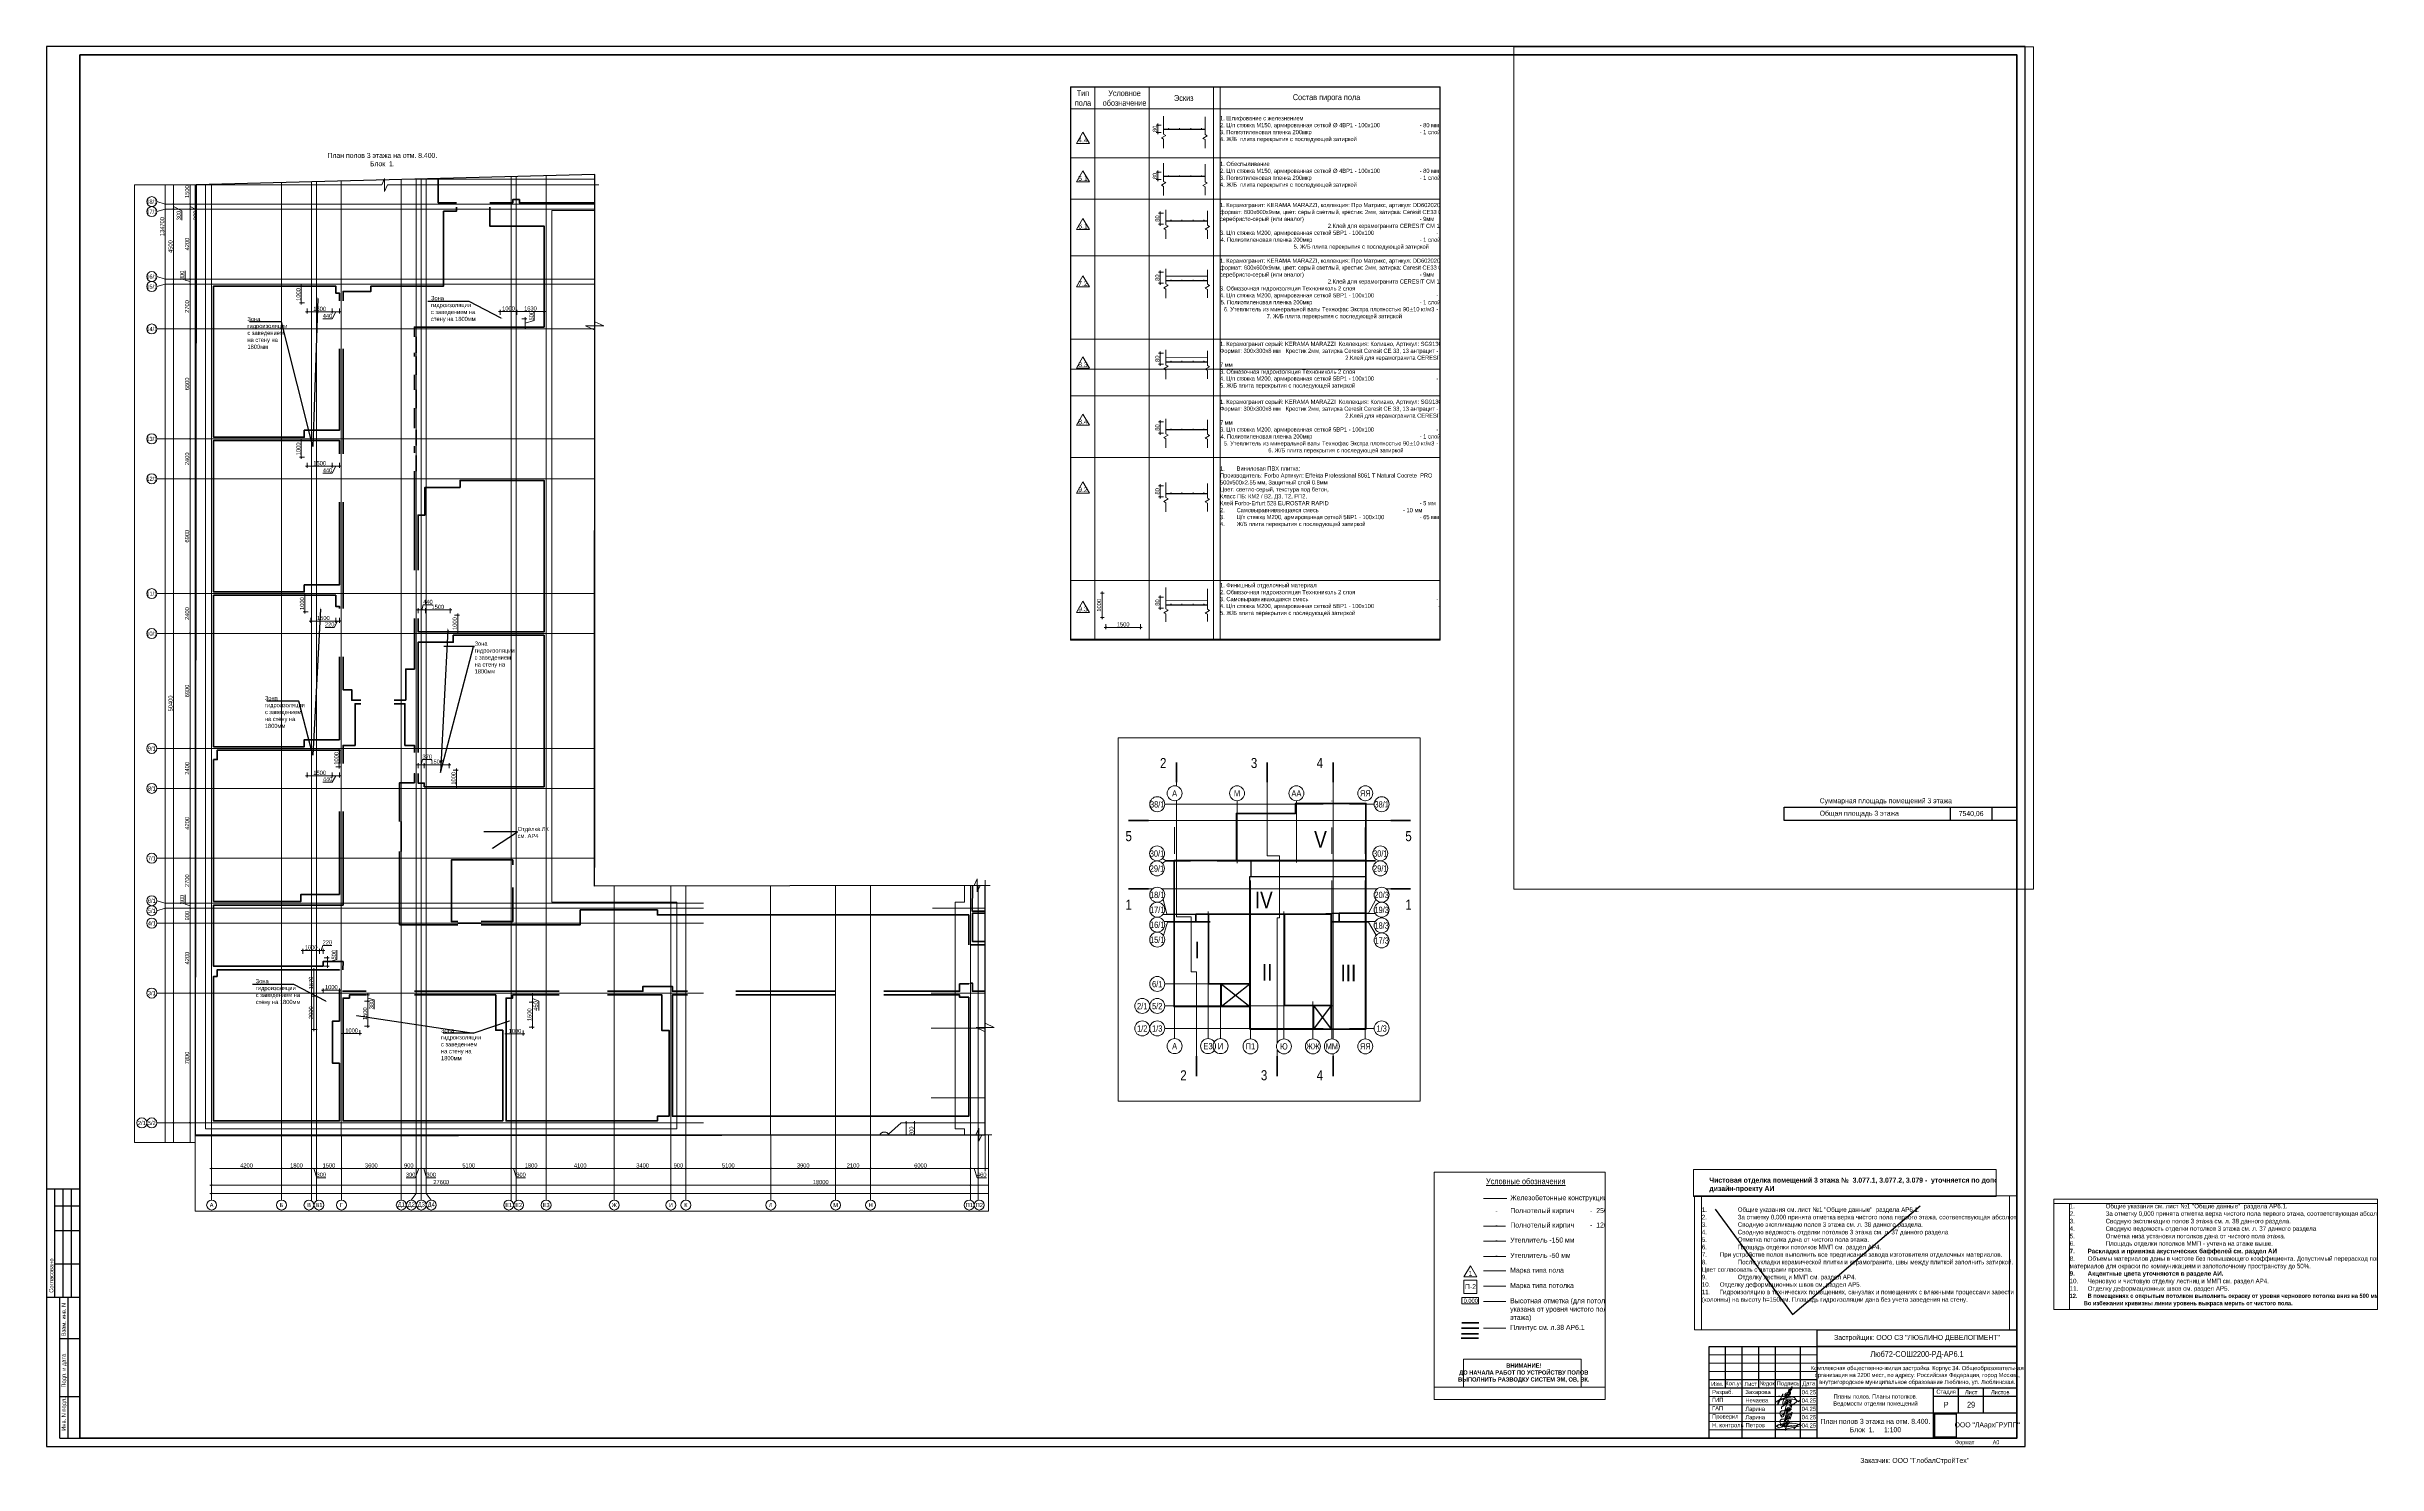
# Paper-space layout 'АР6_л29_пол' of a CAD drawing. Header units: millimetres. Extents: x -3511 to 1414, y -1440 to -339.
# Drawn here: x 13 to 1414, y -1191 to -339 of the extents above; entities outside this region: 1.
# The model-space entities are those that its viewports show. They can reach past a viewport. Long polylines and large blocks are cut down to what shows.
import ezdxf
from ezdxf import colors
from ezdxf.entities.mleader import LeaderData, LeaderLine
from ezdxf.enums import TextEntityAlignment as Align
from ezdxf.math import Vec2, Vec3

# ---------------------------------------------------------------- set-up
doc = ezdxf.new("R2010")
doc.units = ezdxf.units.MM
doc.header["$LTSCALE"] = 0.5
doc.linetypes.add('CENTER2', pattern=[28.575, 19.05, -3.175, 3.175, -3.175])
doc.linetypes.add('DASHED', pattern=[19.05, 12.7, -6.35])
doc.layers.get('Defpoints').update_dxf_attribs({"color": 140})
for name, color, linetype, lineweight in [('00 Текст', 7, 'Continuous', 9), ('АИ_Плинтус', 3, 'Continuous', 9), ('АИ_Полы', 1, 'Continuous', 9), ('АИ_Полы марка', 1, 'Continuous', 13), ('АИ_Полы_размеры', 7, 'Continuous', 5), ('АИ_Таблица', 7, 'Continuous', 13), ('АИ_Текст', 7, 'Continuous', 13), ('АР6_спецификации', 7, 'Continuous', 0), ('АР_Разрезы марка', 7, 'Continuous', 13), ('АР_Стены кирпич', 32, 'Continuous', 30), ('АР_Тонкая', 254, 'Continuous', 5), ('АЦ_Выноски', 7, 'Continuous', 5), ('РД_Оси_размер', 8, 'Continuous', 0), ('РД_Отметка', 7, 'Continuous', 0)]:
    doc.layers.add(name, color=color, linetype=linetype, lineweight=lineweight)
doc.layers.add('A-Anno-Schd', color=4, linetype='Continuous')
doc.layers.add('АР_ШТАМП', color=7, linetype='Continuous')
doc.layers.add('АИ_Т_Профиль', color=2, linetype='Continuous', lineweight=40, true_color=0xffff00)
doc.layers.add('РД_Оси_100', color=7, linetype='Continuous', lineweight=0, true_color=0x525252)
doc.layers.add('АР_Делит', color=120, linetype='Continuous', lineweight=0, plot=False)
doc.styles.add('Arial_Narrow_08', font='ARIALN.TTF', dxfattribs={"width": 0.8})
doc.styles.add('style1', font='ARIALN.TTF')
doc.styles.add('ккк', font='isocpeur.ttf', dxfattribs={"width": 0.85, "oblique": 15})
doc.styles.add('Самолет ПБ2', font='ARIALN.TTF', dxfattribs={"width": 0.9})
doc.dimstyles.new('Dim100_ареал', dxfattribs={"dimscale": 100, "dimtxt": 2.5, "dimasz": 1, "dimexe": 1, "dimexo": 1, "dimgap": 0.5, "dimtad": 1, "dimzin": 12, "dimdsep": 46, "dimtxsty": 'style1', "dimblk": 'ARCHTICK', "dimcen": 1, "dimdle": 1, "dimaunit": 1, "dimadec": 0, "dimazin": 3, "dimtfac": 1, "dimtmove": 1, "dimatfit": 3, "dimldrblk": 'OPEN30', "dimfxl": 2, "dimfxlon": 1, "dimtolj": 1, "dimtzin": 0, "dimlwd": 5, "dimlwe": 5, "dimarcsym": 0})
picture_1 = doc.add_image_def('image1.jpg', size_in_pixel=(147, 160))

# ---------------------------------------------------------------- blocks, each defined once
blk = doc.blocks.new('*U1093')
at = {"lineweight": 25, "transparency": 33554653}
blk.add_lwpolyline([(-1184, -5), (5, -5), (5, 836), (-1184, 836)], close=True, dxfattribs=at)
at = {"lineweight": 50, "transparency": 33554653}
blk.add_lwpolyline([(-1164, 0), (0, 0), (0, 831), (-1164, 831)], close=True, dxfattribs=at)
at = {"layer": 'Defpoints', "linetype": 'Continuous', "lineweight": 25, "ltscale": 100, "transparency": 33554653, "style": 'Самолет ПБ2', "width": 0.9}
for s, p in [('Формат', (-37.1, -2.5)), ('A0', (-14.5, -2.5))]:
    blk.add_text(s, height=2.5, dxfattribs=at).set_placement(p, align=Align.MIDDLE_LEFT)
blk = doc.blocks.new('Боковой ШТАМП')
at = {"layer": 'АР_ШТАМП', "color": 7, "lineweight": 30}
blk.add_line((0, 149.5), (-19.9, 149.5), dxfattribs=at)
at = {"layer": 'АР_ШТАМП', "color": 7, "lineweight": 30, "ltscale": 200}
for p, q in [((-15, 84.7), (-15, 149.5)), ((-15, 139.5), (0, 139.5)), ((-15, 124.6), (0, 124.6)), ((-15, 104.7), (0, 104.7)), ((-19.9, 84.7), (0, 84.7)), ((-12, 59.8), (0, 59.8))]:
    blk.add_line(p, q, dxfattribs=at)
at = {"layer": 'АР_ШТАМП', "color": 7, "ltscale": 200}
for p, q in [((-10, 84.7), (-10, 149.5)), ((-5, 84.7), (-5, 149.5))]:
    blk.add_line(p, q, dxfattribs=at)
at = {"layer": 'АР_ШТАМП', "color": 7, "linetype": 'Continuous', "lineweight": 30}
for p, q in [((-12, 0), (-12, 84.7)), ((-7, 0), (-7, 84.7)), ((-12, 24.9), (0, 24.9)), ((-12, 0), (0, 0))]:
    blk.add_line(p, q, dxfattribs=at)
at = {"layer": 'АР_ШТАМП', "color": 7, "ltscale": 100, "style": 'style1'}
for s, p in [('Согласовано', (-15.9, 87.3)), ('Взам. инв. N', (-8.5, 61.2)), ('Подп. и дата', (-8.5, 30.3)), ('Инв. N подл.', (-8.5, 4.4))]:
    blk.add_text(s, height=2.492, rotation=90, dxfattribs=at).set_placement(p)
blk = doc.blocks.new('неч')
at = {"layer": '00 Текст', "color": 184, "lineweight": 18, "true_color": 0x2819a9}
for points in [[(1567740.1, 144891.7), (1567740.5, 144891.6), (1567740.8, 144891.4), (1567741.1, 144891.4), (1567741.2, 144891.4), (1567741.3, 144891.4), (1567741.4, 144891.4), (1567741.5, 144891.5), (1567741.7, 144891.7), (1567741.7, 144891.8), (1567741.9, 144892.1), (1567741.9, 144892.4), (1567742, 144892.5), (1567742, 144892.6), (1567742, 144892.7), (1567742, 144892.7), (1567742, 144892.7), (1567741.9, 144892.6), (1567741.9, 144892.5), (1567741.9, 144892.5), (1567741.8, 144892.4), (1567741.7, 144892.1), (1567741.5, 144891.7), (1567741.4, 144891.4), (1567741.2, 144890.9), (1567741, 144890.5), (1567740.6, 144889.6), (1567740.4, 144889.1), (1567740.2, 144888.7), (1567740, 144888.3), (1567739.8, 144888), (1567739.7, 144887.7), (1567739.7, 144887.6), (1567739.6, 144887.5), (1567739.5, 144887.5), (1567739.5, 144887.4), (1567739.5, 144887.4), (1567739.5, 144887.5), (1567739.4, 144887.5), (1567739.5, 144887.6), (1567739.5, 144887.7), (1567739.5, 144888), (1567739.6, 144888.3), (1567739.7, 144888.6), (1567739.9, 144889), (1567740, 144889.4), (1567740.2, 144889.7), (1567740.5, 144890), (1567740.7, 144890.2), (1567740.8, 144890.3), (1567741, 144890.3), (1567741.1, 144890.3), (1567741.3, 144890.3), (1567741.9, 144890.3), (1567742.2, 144890.3), (1567742.3, 144890.3), (1567742.5, 144890.4), (1567742.6, 144890.5), (1567742.7, 144890.6), (1567743, 144890.8), (1567743.1, 144891.2), (1567743.3, 144891.4), (1567743.3, 144891.6), (1567743.4, 144891.7), (1567743.4, 144891.7), (1567743.3, 144891.7), (1567743.3, 144891.7), (1567743.3, 144891.6), (1567743.2, 144891.5), (1567743.2, 144891.4), (1567743.1, 144891.2), (1567742.9, 144890.9), (1567742.8, 144890.5), (1567742.5, 144890.1), (1567742.2, 144889.2), (1567742, 144888.8), (1567741.9, 144888.4), (1567741.9, 144888.2), (1567741.9, 144888.1), (1567741.9, 144887.9), (1567741.9, 144887.8), (1567741.9, 144887.8), (1567742, 144887.7), (1567742.1, 144887.6), (1567742.2, 144887.6), (1567742.3, 144887.7), (1567742.5, 144887.7), (1567742.6, 144887.8), (1567742.8, 144887.9), (1567743.1, 144888.1), (1567743.4, 144888.4), (1567743.8, 144888.6), (1567744, 144888.9), (1567744.1, 144889.1), (1567744.2, 144889.2), (1567744.2, 144889.3), (1567744.3, 144889.4), (1567744.3, 144889.5), (1567744.2, 144889.5), (1567744.2, 144889.5), (1567744, 144889.6), (1567743.9, 144889.5), (1567743.7, 144889.5), (1567743.6, 144889.4), (1567743.4, 144889.3), (1567743.3, 144889.2), (1567743.1, 144889.1), (1567743.1, 144888.9), (1567743, 144888.7), (1567742.9, 144888.6), (1567742.9, 144888.4), (1567742.9, 144888.2), (1567743, 144888), (1567743, 144887.8), (1567743.1, 144887.7), (1567743.1, 144887.6), (1567743.2, 144887.5), (1567743.3, 144887.5), (1567743.4, 144887.5), (1567743.5, 144887.6), (1567743.6, 144887.7), (1567743.7, 144887.8), (1567743.8, 144887.9), (1567744.1, 144888.3), (1567744.3, 144888.6)], [(1567747.9, 144890.5), (1567747.8, 144890.6), (1567747.8, 144890.7), (1567747.7, 144890.8), (1567747.6, 144890.9), (1567747.5, 144891), (1567747.4, 144891), (1567747.3, 144891.1), (1567747.2, 144891.2), (1567747.1, 144891.2), (1567746.9, 144891.3), (1567746.8, 144891.2), (1567746.7, 144891.2), (1567746.1, 144891.2), (1567745.8, 144891.1), (1567745.4, 144891.1), (1567744.6, 144891), (1567744.2, 144890.9), (1567743.7, 144890.9), (1567743.3, 144890.8), (1567742.7, 144890.7), (1567742, 144890.5), (1567741.9, 144890.5), (1567740.9, 144890), (1567740.1, 144889.7), (1567738.7, 144888.8), (1567740, 144889.3), (1567740.5, 144889.5), (1567741.3, 144889.8), (1567742.1, 144890.1), (1567742.5, 144890.2), (1567743, 144890.2), (1567743.7, 144890.2), (1567744.9, 144890.2), (1567745.9, 144890.2), (1567746.8, 144890.2), (1567747.6, 144890), (1567748, 144889.9), (1567748.6, 144889.5), (1567749.2, 144889.3), (1567749.7, 144888.9), (1567749.8, 144889.2), (1567749.9, 144889.3), (1567750, 144889.4), (1567750.1, 144889.5), (1567750.1, 144889.5), (1567750.2, 144889.5)], [(1567744.3, 144888.6), (1567744.5, 144888.9), (1567744.7, 144889.2), (1567744.9, 144889.3), (1567745, 144889.4), (1567745.1, 144889.5), (1567745.1, 144889.5), (1567745.2, 144889.5), (1567745.3, 144889.5), (1567745.3, 144889.4), (1567745.4, 144889.3), (1567745.4, 144889.2), (1567745.6, 144889), (1567745.6, 144888.9), (1567745.7, 144888.8), (1567745.7, 144888.8), (1567745.8, 144888.8), (1567745.9, 144888.9), (1567745.9, 144889), (1567746.1, 144889.2), (1567746.1, 144889.3), (1567746.2, 144889.4), (1567746.1, 144889.3), (1567746.1, 144889.2), (1567746.1, 144889.2), (1567746, 144889.1), (1567745.9, 144888.8), (1567745.6, 144888.1), (1567745.5, 144887.8), (1567745.5, 144887.7), (1567745.4, 144887.6), (1567745.4, 144887.4), (1567745.4, 144887.3), (1567745.4, 144887.2), (1567745.4, 144887), (1567745.5, 144887), (1567745.6, 144886.9), (1567745.7, 144886.9), (1567745.9, 144887), (1567746, 144887.1), (1567746.3, 144887.2), (1567746.5, 144887.3), (1567746.7, 144887.5), (1567747, 144887.7), (1567747.3, 144887.8), (1567747.6, 144888.1), (1567747.9, 144888.3), (1567748.2, 144888.6), (1567748.8, 144889.2), (1567747.9, 144890.5)]]:
    blk.add_lwpolyline(points, dxfattribs=at)
blk = doc.blocks.new('Захарова ИА_подпись')
at = {"color": 165, "lineweight": 5, "true_color": 0x4562ba}
for points in [[(123, 334), (127, 370), (218, 424), (229, 425), (218, 387), (144, 286), (127, 273), (109, 271), (124, 280), (179, 295), (194, 289), (245, 229), (252, 199), (246, 171), (179, 56), (110, 10), (13, -1), (-61, 20), (-100, 67), (-95, 102), (-64, 140), (-10, 168), (105, 232)], [(255, 367), (309, 431), (288, 411), (244, 336), (171, 116), (101, -45), (98, -51), (62, -20), (-3, 48), (-32, 69), (-37, 75), (-25, 85), (-5, 89), (61, 103), (265, 160)]]:
    blk.add_spline(points, degree=3, dxfattribs=at)
blk.add_open_spline([(205, 298), (237, 324), (298, 373), (346, 457), (355, 519), (334, 556), (309, 548), (288, 514), (247, 443), (207, 275), (129, 88), (62, -53), (16, -117), (-13, -117), (-29, -92), (-13, -31), (27, 73), (91, 191), (162, 275), (209, 325), (232, 359), (242, 376), (242, 377)], degree=3, knots=[0, 0, 0, 0, 122.2861976, 235.1496813, 276.064245, 314.3927868, 329.767971, 344.5882009, 429.8641489, 577.4614087, 857.8326673, 1031.7793482, 1057.9664344, 1081.1293649, 1106.601014, 1133.7767584, 1265.3343894, 1445.7123011, 1530.0741001, 1593.508553, 1650.8543198, 1652.8953786, 1652.8953786, 1652.8953786, 1652.8953786], dxfattribs=at)
blk = doc.blocks.new('Петров')
at = {"color": 5, "lineweight": 5, "true_color": 0x0000ff}
for points in [[(-6.7, 0.4), (-5.7, 0.8), (-5.6, 1), (-5.9, 0.9), (-6.5, 0.7), (-6.9, 0.4), (-6.9, 0.2), (-6.8, 0.2), (-6.5, 0.2), (-5.8, 0.3), (-5, 0.6), (-4.9, 0.6), (-4.9, 0.7), (-5.2, 0.7), (-5.4, 0.4), (-5.4, 0.3), (-5.1, 0.3), (-4.1, 0.5), (-3.9, 0.7), (-4.1, 0.7), (-4.5, 0.6), (-4.7, 0.4), (-4.7, 0.4), (-4.5, 0.3), (-3.9, 0.4), (-3.3, 0.6), (-3, 0.8), (-3, 0.8), (-3.3, 0.8), (-3.6, 0.6), (-3.7, 0.5), (-3.6, 0.4), (-3.1, 0.5), (-2.3, 0.8), (-2.3, 0.9), (-2.5, 0.8), (-2.9, 0.7), (-2.9, 0.5), (-2.6, 0.5), (-2.1, 0.6), (-1.4, 0.8), (-2.1, 0.6), (-2, 0.5), (-1.6, 0.6), (-0.5, 0.9), (-1.2, 0.7), (-1, 0.6), (2.9, 1.7), (3.1, 1.9), (3, 2), (2.4, 2), (1.6, 1.5), (-1.1, -1), (1.4, 1.3), (1.3, 1.7), (-0.2, 2.2), (-2.1, 2.4), (-4.8, 2.4), (-6.9, 2.2), (-9.8, 1.6), (-11.8, 0.4), (-12.1, -0.2), (-11.8, -1), (-10.5, -1.3), (-8.6, -1.5), (-5.8, -1.3), (3.8, 0.9)], [(-5.3, 2.9), (-4.7, 3.2), (-4.2, 3.5), (-4.1, 3.6), (-4.1, 3.7), (-4.2, 3.7), (-4.4, 3.6), (-5.9, 2.4), (-8.3, 0.2), (-9, -0.2), (-9.5, -0.4), (-10.1, -0.4), (-10.7, 0), (-11.2, 0.6), (-11.2, 0.8), (-11, 1.1), (-10.5, 1.4), (-9.8, 1.6), (-9, 1.8), (-8.2, 1.8), (-8, 1.7), (-7.8, 1.3), (-7.8, 0.9), (-8.3, 0.3), (-8.3, 0), (-8.2, 0), (-7.8, 0.2), (-6.1, 1.9), (-5.9, 2), (-5.8, 2), (-5.8, 1.9), (-6.4, 1.5)], [(-9.1, 0.8), (-9.2, 1), (-9, 1.1), (-8.8, 1.3), (-8.1, 1.4), (-7, 1.6), (-4.9, 1.9), (-4.1, 1.9)]]:
    blk.add_lwpolyline(points, dxfattribs=at)
blk = doc.blocks.new('Штамп_2200_АР6_25.11.24')
at = {"layer": 'АР_Делит', "lineweight": 30, "transparency": 33554653}
blk.add_lwpolyline([(0, 55), (-120, 55), (-120, 65), (0, 65), (0, 55)], dxfattribs=at)
at = {"layer": 'АР_ШТАМП', "lineweight": 15, "transparency": 33554653}
for p, q in [((-120, 50), (-185, 50)), ((-120, 45), (-185, 45)), ((-120, 40), (-185, 40)), ((-120, 25), (-185, 25)), ((-120, 20), (-185, 20)), ((-120, 15), (-185, 15)), ((-120, 10), (-185, 10)), ((-120, 5), (-185, 5))]:
    blk.add_line(p, q, dxfattribs=at)
at = {"layer": 'АР_ШТАМП', "lineweight": 30, "transparency": 33554653}
for p, q in [((-175, 30), (-175, 55)), ((-165, 0), (-165, 55)), ((-155, 30), (-155, 55)), ((-145, 0), (-145, 55)), ((-130, 0), (-130, 55)), ((-120, 0), (-120, 55)), ((0, 45), (-120, 45)), ((-120, 35), (-185, 35)), ((0, 30), (-185, 30)), ((-50, 0), (-50, 30)), ((-35, 15), (-35, 30)), ((-20, 15), (-20, 30)), ((0, 15), (-120, 15)), ((0, 25), (-50, 25))]:
    blk.add_line(p, q, dxfattribs=at)
blk.add_lwpolyline([(0, 0), (-185, 0), (-185, 55), (0, 55), (0, 0)], dxfattribs=at)
at = {"layer": 'АР_ШТАМП', "color": 184, "lineweight": 0, "true_color": 0x2819a9, "transparency": 33554653}
for points in [[(-141.4, 17.6), (-141.4, 18.1), (-141.4, 18.5), (-140.6, 19.2), (-135.8, 22.6), (-137.3, 22.3), (-138.2, 20.5), (-139.3, 17), (-141, 12.6), (-142.3, 15.6), (-141.4, 16.3), (-138.8, 17), (-138.2, 17.6), (-138.5, 17.1), (-138.5, 16.9), (-139, 16.1), (-138.9, 16.2), (-137.3, 18.4), (-137.6, 18.1), (-138.4, 16.2), (-138.2, 16.3), (-137.9, 16.9), (-138, 16.5), (-136.4, 17.8), (-136.7, 17.3), (-136.5, 16.4), (-136, 17.2), (-135, 20.6), (-136.5, 18.4), (-139, 10), (-138.7, 11.2), (-138.4, 11.9), (-136.7, 14.6)], [(-141.4, 12.6), (-141.4, 13.1), (-141.4, 13.5), (-140.6, 14.2), (-135.8, 17.6), (-137.3, 17.3), (-138.2, 15.5), (-139.3, 12), (-141, 7.6), (-142.3, 10.6), (-141.4, 11.3), (-138.8, 12), (-138.2, 12.6), (-138.5, 12.1), (-138.5, 11.9), (-139, 11.1), (-138.9, 11.2), (-137.3, 13.4), (-137.6, 13.1), (-138.4, 11.2), (-138.2, 11.3), (-137.9, 11.9), (-138, 11.5), (-136.4, 12.8), (-136.7, 12.3), (-136.5, 11.4), (-136, 12.2), (-135, 15.6), (-136.5, 13.4), (-139, 5), (-138.7, 6.2), (-138.4, 6.9), (-136.7, 9.6)]]:
    blk.add_spline(points, degree=3, dxfattribs=at)
at = {"transparency": 33554653}
blk.add_blockref('Петров', (-133, 6.6), dxfattribs=at)
at = {"layer": 'АР_ШТАМП', "lineweight": 0, "transparency": 33554653, "xscale": 0.01, "yscale": 0.01, "zscale": 0.01}
blk.add_blockref('Захарова ИА_подпись', (-138.5, 25.2), dxfattribs=at)
at = {"layer": 'АР_ШТАМП', "color": 2, "lineweight": 0, "transparency": 33554653, "xscale": 1.25, "yscale": 1.25, "zscale": 1.25}
blk.add_blockref('неч', (-1959818.1, -181089.3), dxfattribs=at)
at = {"layer": 'АР_Делит', "lineweight": 50, "transparency": 33554653, "char_height": 3, "width": 120, "attachment_point": 5, "style": 'style1'}
for s, insert in [('Застройщик: ООО СЗ "ЛЮБЛИНО ДЕВЕЛОПМЕНТ" ', (-60, 60)), ('Заказчик: ООО "ГлобалСтройТех"', (-61.4, -13.9))]:
    blk.add_mtext(s, dxfattribs=dict(at, insert=insert))
at = {"layer": 'АР_ШТАМП', "lineweight": 50, "transparency": 33554653, "char_height": 2.5, "attachment_point": 5, "line_spacing_factor": 0.67, "style": 'style1'}
for s, insert, width in [('\\pxsm1;Комплексная общественно-жилая застройка. Корпус 34. Общеобразовательная организация на 2200 мест, по адресу: Российская Федерация, город Москва, внутригородское муниципальное образование Люблино, ул. Люблинская.', (-59.9, 37.5), 118.043), ('\\pxsm1;Планы полов. Планы потолков. \\PВедомости отделки помещений', (-85, 22.5), 67.938)]:
    blk.add_mtext(s, dxfattribs=dict(at, insert=insert, width=width))
at = {"layer": 'АР_ШТАМП', "lineweight": 50, "transparency": 33554653, "style": 'style1'}
for s, insert, char_height, width, attachment_point in [('Люб72-СОШ2200-РД-АР6.1', (-60, 50), 3.5, 120, 5), ('\\pxql;Разраб.', (-183.1, 28.9), 2.5, 18.113, 1), ('\\pxqc;Изм.', (-180, 32.5), 2.5, 10, 5), ('\\pxqc;Кол.уч', (-170, 32.5), 2.5, 10, 5), ('\\pxqc;Лист', (-160, 32.5), 2.5, 10, 5), ('Захарова', (-163.1, 28.9), 2.5, 15.519, 1), ('\\pxqc;№док', (-150, 32.5), 2.5, 10, 5), ('\\pxqc;Подпись', (-137.5, 32.5), 2.5, 15, 5), ('\\pxqc;Дата', (-125, 32.5), 2.5, 10, 5), ('\\pxqc;Стадия', (-42.5, 27.5), 2.5, 15, 5), ('\\pxqc;Лист', (-27.5, 27.5), 2.5, 15, 5), ('\\pxqc;Листов', (-10, 27.5), 2.5, 20, 5), ('\\pxql;ГИП', (-183.1, 24.2), 2.5, 18.113, 1), ('\\pxql;ГАП', (-183.1, 19.2), 2.5, 18.113, 1), ('\\pxql;Проверил', (-183.1, 14.2), 2.5, 18.113, 1), ('Ларина', (-163.1, 18.8), 2.5, 15.519, 1), ('Нечаева', (-163.1, 23.9), 2.5, 15.519, 1), ('Р', (-42.5, 20), 3.5, 15, 5), ('\\pxql;Н. контроль', (-183.1, 9), 2.5, 18.113, 1), ('Ларина', (-163.1, 13.8), 2.5, 15.519, 1), ('ООО "ЛАархГРУПП"', (-17.8, 7.5), 3, 34.383, 5)]:
    blk.add_mtext(s, dxfattribs=dict(at, insert=insert, char_height=char_height, width=width, attachment_point=attachment_point))
at = {"layer": 'АР_ШТАМП', "color": 0, "lineweight": 50, "transparency": 33554653, "char_height": 2.5, "style": 'style1'}
for s, insert, width, attachment_point in [('04.25', (-125, 27.5), 10, 5), ('04.25', (-125, 22.5), 10, 5), ('04.25', (-125, 17.5), 10, 5), ('Петров', (-163, 9), 20, 1), ('04.25', (-125, 12.5), 10, 5), ('04.25', (-125, 7.5), 10, 5)]:
    blk.add_mtext(s, dxfattribs=dict(at, insert=insert, width=width, attachment_point=attachment_point))
at = {"color": 7, "true_color": 0xffffff, "transparency": 33554653}
image = blk.add_image(picture_1, insert=(-49.2, 0.5), size_in_units=(12.8, 14), dxfattribs=at)
image.dxf.flags = 7
blk = doc.blocks.new('_ArchTick')
at = {"color": 0, "linetype": 'ByBlock', "const_width": 0.15}
blk.add_lwpolyline([(-0.5, -0.5), (0.5, 0.5)], dxfattribs=at)
blk = doc.blocks.new('*D386')
at = {"layer": 'Defpoints', "color": 0, "transparency": 16777216}
for p in [(0, -3255), (4200, -3255), (4200, -4255)]:
    blk.add_point(p, dxfattribs=at)
at = {"layer": 'РД_Оси_размер', "color": 0, "lineweight": 5, "transparency": 16777216}
for p, q in [((0, -4055), (0, -4355)), ((4200, -4055), (4200, -4355)), ((-100, -4255), (4300, -4255))]:
    blk.add_line(p, q, dxfattribs=at)
at = {"layer": 'РД_Оси_размер', "color": 0, "lineweight": 5, "transparency": 16777216, "xscale": 100, "yscale": 100, "zscale": 100, "rotation": 180}
blk.add_blockref('_ArchTick', (0, -4255), dxfattribs=at)
at = {"layer": 'РД_Оси_размер', "color": 0, "lineweight": 5, "transparency": 16777216, "xscale": 100, "yscale": 100, "zscale": 100}
blk.add_blockref('_ArchTick', (4200, -4255), dxfattribs=at)
at = {"layer": 'РД_Оси_размер', "color": 0, "transparency": 16777216, "insert": (2100, -4077), "char_height": 250, "attachment_point": 5, "style": 'style1'}
blk.add_mtext('\\A1;4200', dxfattribs=at)
blk = doc.blocks.new('_Open30')
at = {"color": 0, "linetype": 'ByBlock', "lineweight": -2}
for p, q in [((-1, 0.3), (0, 0)), ((0, 0), (-1, -0.3)), ((0, 0), (-1, 0))]:
    blk.add_line(p, q, dxfattribs=at)
blk = doc.blocks.new('A-iden')
at = {"linetype": 'Continuous', "lineweight": 5}
blk.add_circle((0, -4), 3, dxfattribs=at)
at = {"color": 0, "linetype": 'Continuous', "lineweight": 20, "style": 'ккк', "width": 0.85}
blk.add_attdef('ID', text='', height=4, dxfattribs=at).set_placement((0.31, -3.85), align=Align.MIDDLE_CENTER)
blk = doc.blocks.new('*D475')
at = {"layer": 'Defpoints', "color": 0, "transparency": 16777216}
for p in [(4200, -3255), (6000, -3255), (6000, -4255)]:
    blk.add_point(p, dxfattribs=at)
at = {"layer": 'РД_Оси_размер', "color": 0, "lineweight": 5, "transparency": 16777216}
for p, q in [((4200, -4055), (4200, -4355)), ((6000, -4055), (6000, -4355)), ((4100, -4255), (6100, -4255))]:
    blk.add_line(p, q, dxfattribs=at)
at = {"layer": 'РД_Оси_размер', "color": 0, "lineweight": 5, "transparency": 16777216, "xscale": 100, "yscale": 100, "zscale": 100, "rotation": 180}
blk.add_blockref('_ArchTick', (4200, -4255), dxfattribs=at)
at = {"layer": 'РД_Оси_размер', "color": 0, "lineweight": 5, "transparency": 16777216, "xscale": 100, "yscale": 100, "zscale": 100}
blk.add_blockref('_ArchTick', (6000, -4255), dxfattribs=at)
at = {"layer": 'РД_Оси_размер', "color": 0, "transparency": 16777216, "insert": (5100, -4077), "char_height": 250, "attachment_point": 5, "style": 'style1'}
blk.add_mtext('\\A1;1800', dxfattribs=at)
blk = doc.blocks.new('*D476')
at = {"layer": 'Defpoints', "color": 0, "transparency": 16777216}
for p in [(6000, -3255), (6300, -3255), (6300, -4255)]:
    blk.add_point(p, dxfattribs=at)
at = {"layer": 'РД_Оси_размер', "color": 0, "lineweight": 5, "transparency": 16777216}
for p, q in [((6000, -4055), (6000, -4355)), ((6300, -4055), (6300, -4355)), ((5900, -4255), (6400, -4255)), ((6150, -4255), (6317, -4813)), ((6317, -4813), (6870, -4813))]:
    blk.add_line(p, q, dxfattribs=at)
at = {"layer": 'РД_Оси_размер', "color": 0, "lineweight": 5, "transparency": 16777216, "xscale": 100, "yscale": 100, "zscale": 100, "rotation": 180}
blk.add_blockref('_ArchTick', (6000, -4255), dxfattribs=at)
at = {"layer": 'РД_Оси_размер', "color": 0, "lineweight": 5, "transparency": 16777216, "xscale": 100, "yscale": 100, "zscale": 100}
blk.add_blockref('_ArchTick', (6300, -4255), dxfattribs=at)
at = {"layer": 'РД_Оси_размер', "color": 0, "transparency": 16777216, "insert": (6594, -4635), "char_height": 250, "attachment_point": 5, "style": 'style1'}
blk.add_mtext('\\A1;300', dxfattribs=at)
blk = doc.blocks.new('*D477')
at = {"layer": 'Defpoints', "color": 0, "transparency": 16777216}
for p in [(6300, -3255), (7800, -3255), (7800, -4255)]:
    blk.add_point(p, dxfattribs=at)
at = {"layer": 'РД_Оси_размер', "color": 0, "lineweight": 5, "transparency": 16777216}
for p, q in [((6300, -4055), (6300, -4355)), ((7800, -4055), (7800, -4355)), ((6200, -4255), (7900, -4255))]:
    blk.add_line(p, q, dxfattribs=at)
at = {"layer": 'РД_Оси_размер', "color": 0, "lineweight": 5, "transparency": 16777216, "xscale": 100, "yscale": 100, "zscale": 100, "rotation": 180}
blk.add_blockref('_ArchTick', (6300, -4255), dxfattribs=at)
at = {"layer": 'РД_Оси_размер', "color": 0, "lineweight": 5, "transparency": 16777216, "xscale": 100, "yscale": 100, "zscale": 100}
blk.add_blockref('_ArchTick', (7800, -4255), dxfattribs=at)
at = {"layer": 'РД_Оси_размер', "color": 0, "transparency": 16777216, "insert": (7050, -4077), "char_height": 250, "attachment_point": 5, "style": 'style1'}
blk.add_mtext('\\A1;1500', dxfattribs=at)
blk = doc.blocks.new('*D478')
at = {"layer": 'Defpoints', "color": 0, "transparency": 16777216}
for p in [(7800, -3255), (11400, -3255), (11400, -4255)]:
    blk.add_point(p, dxfattribs=at)
at = {"layer": 'РД_Оси_размер', "color": 0, "lineweight": 5, "transparency": 16777216}
for p, q in [((7800, -4055), (7800, -4355)), ((11400, -4055), (11400, -4355)), ((7700, -4255), (11500, -4255))]:
    blk.add_line(p, q, dxfattribs=at)
at = {"layer": 'РД_Оси_размер', "color": 0, "lineweight": 5, "transparency": 16777216, "xscale": 100, "yscale": 100, "zscale": 100, "rotation": 180}
blk.add_blockref('_ArchTick', (7800, -4255), dxfattribs=at)
at = {"layer": 'РД_Оси_размер', "color": 0, "lineweight": 5, "transparency": 16777216, "xscale": 100, "yscale": 100, "zscale": 100}
blk.add_blockref('_ArchTick', (11400, -4255), dxfattribs=at)
at = {"layer": 'РД_Оси_размер', "color": 0, "transparency": 16777216, "insert": (9600, -4077), "char_height": 250, "attachment_point": 5, "style": 'style1'}
blk.add_mtext('\\A1;3600', dxfattribs=at)
blk = doc.blocks.new('*D479')
at = {"layer": 'Defpoints', "color": 0, "transparency": 16777216}
for p in [(11400, -3255), (12300, -3255), (12300, -4255)]:
    blk.add_point(p, dxfattribs=at)
at = {"layer": 'РД_Оси_размер', "color": 0, "lineweight": 5, "transparency": 16777216}
for p, q in [((11400, -4055), (11400, -4355)), ((12300, -4055), (12300, -4355)), ((11300, -4255), (12400, -4255))]:
    blk.add_line(p, q, dxfattribs=at)
at = {"layer": 'РД_Оси_размер', "color": 0, "lineweight": 5, "transparency": 16777216, "xscale": 100, "yscale": 100, "zscale": 100, "rotation": 180}
blk.add_blockref('_ArchTick', (11400, -4255), dxfattribs=at)
at = {"layer": 'РД_Оси_размер', "color": 0, "lineweight": 5, "transparency": 16777216, "xscale": 100, "yscale": 100, "zscale": 100}
blk.add_blockref('_ArchTick', (12300, -4255), dxfattribs=at)
at = {"layer": 'РД_Оси_размер', "color": 0, "transparency": 16777216, "insert": (11850, -4077), "char_height": 250, "attachment_point": 5, "style": 'style1'}
blk.add_mtext('\\A1;900', dxfattribs=at)
blk = doc.blocks.new('*D480')
at = {"layer": 'Defpoints', "color": 0, "transparency": 16777216}
for p in [(12300, -3255), (12600, -3255), (12600, -4255)]:
    blk.add_point(p, dxfattribs=at)
at = {"layer": 'РД_Оси_размер', "color": 0, "lineweight": 5, "transparency": 16777216}
for p, q in [((12300, -4055), (12300, -4355)), ((12600, -4055), (12600, -4355)), ((12237, -4813), (11684, -4813)), ((12200, -4255), (12700, -4255)), ((12450, -4255), (12237, -4813))]:
    blk.add_line(p, q, dxfattribs=at)
at = {"layer": 'РД_Оси_размер', "color": 0, "lineweight": 5, "transparency": 16777216, "xscale": 100, "yscale": 100, "zscale": 100, "rotation": 180}
blk.add_blockref('_ArchTick', (12300, -4255), dxfattribs=at)
at = {"layer": 'РД_Оси_размер', "color": 0, "lineweight": 5, "transparency": 16777216, "xscale": 100, "yscale": 100, "zscale": 100}
blk.add_blockref('_ArchTick', (12600, -4255), dxfattribs=at)
at = {"layer": 'РД_Оси_размер', "color": 0, "transparency": 16777216, "insert": (11960, -4636), "char_height": 250, "attachment_point": 5, "style": 'style1'}
blk.add_mtext('\\A1;300', dxfattribs=at)
blk = doc.blocks.new('*D481')
at = {"layer": 'Defpoints', "color": 0, "transparency": 16777216}
for p in [(12600, -3255), (12900, -3255), (12900, -4255)]:
    blk.add_point(p, dxfattribs=at)
at = {"layer": 'РД_Оси_размер', "color": 0, "lineweight": 5, "transparency": 16777216}
for p, q in [((12600, -4055), (12600, -4355)), ((12900, -4055), (12900, -4355)), ((12500, -4255), (13000, -4255)), ((12750, -4255), (12917, -4813)), ((12917, -4813), (13470, -4813))]:
    blk.add_line(p, q, dxfattribs=at)
at = {"layer": 'РД_Оси_размер', "color": 0, "lineweight": 5, "transparency": 16777216, "xscale": 100, "yscale": 100, "zscale": 100, "rotation": 180}
blk.add_blockref('_ArchTick', (12600, -4255), dxfattribs=at)
at = {"layer": 'РД_Оси_размер', "color": 0, "lineweight": 5, "transparency": 16777216, "xscale": 100, "yscale": 100, "zscale": 100}
blk.add_blockref('_ArchTick', (12900, -4255), dxfattribs=at)
at = {"layer": 'РД_Оси_размер', "color": 0, "transparency": 16777216, "insert": (13194, -4635), "char_height": 250, "attachment_point": 5, "style": 'style1'}
blk.add_mtext('\\A1;300', dxfattribs=at)
blk = doc.blocks.new('*D482')
at = {"layer": 'Defpoints', "color": 0, "transparency": 16777216}
for p in [(12900, -3255), (18000, -3255), (18000, -4255)]:
    blk.add_point(p, dxfattribs=at)
at = {"layer": 'РД_Оси_размер', "color": 0, "lineweight": 5, "transparency": 16777216}
for p, q in [((12900, -4055), (12900, -4355)), ((18000, -4055), (18000, -4355)), ((12800, -4255), (18100, -4255))]:
    blk.add_line(p, q, dxfattribs=at)
at = {"layer": 'РД_Оси_размер', "color": 0, "lineweight": 5, "transparency": 16777216, "xscale": 100, "yscale": 100, "zscale": 100, "rotation": 180}
blk.add_blockref('_ArchTick', (12900, -4255), dxfattribs=at)
at = {"layer": 'РД_Оси_размер', "color": 0, "lineweight": 5, "transparency": 16777216, "xscale": 100, "yscale": 100, "zscale": 100}
blk.add_blockref('_ArchTick', (18000, -4255), dxfattribs=at)
at = {"layer": 'РД_Оси_размер', "color": 0, "transparency": 16777216, "insert": (15450, -4077), "char_height": 250, "attachment_point": 5, "style": 'style1'}
blk.add_mtext('\\A1;5100', dxfattribs=at)
blk = doc.blocks.new('*D483')
at = {"layer": 'Defpoints', "color": 0, "transparency": 16777216}
for p in [(18000, -3255), (18300, -3255), (18300, -4255)]:
    blk.add_point(p, dxfattribs=at)
at = {"layer": 'РД_Оси_размер', "color": 0, "lineweight": 5, "transparency": 16777216}
for p, q in [((18000, -4055), (18000, -4355)), ((18300, -4055), (18300, -4355)), ((17900, -4255), (18400, -4255)), ((18150, -4255), (18317, -4813)), ((18317, -4813), (18870, -4813))]:
    blk.add_line(p, q, dxfattribs=at)
at = {"layer": 'РД_Оси_размер', "color": 0, "lineweight": 5, "transparency": 16777216, "xscale": 100, "yscale": 100, "zscale": 100, "rotation": 180}
blk.add_blockref('_ArchTick', (18000, -4255), dxfattribs=at)
at = {"layer": 'РД_Оси_размер', "color": 0, "lineweight": 5, "transparency": 16777216, "xscale": 100, "yscale": 100, "zscale": 100}
blk.add_blockref('_ArchTick', (18300, -4255), dxfattribs=at)
at = {"layer": 'РД_Оси_размер', "color": 0, "transparency": 16777216, "insert": (18594, -4635), "char_height": 250, "attachment_point": 5, "style": 'style1'}
blk.add_mtext('\\A1;300', dxfattribs=at)
blk = doc.blocks.new('*D484')
at = {"layer": 'Defpoints', "color": 0, "transparency": 16777216}
for p in [(18300, -3255), (20100, -3255), (20100, -4255)]:
    blk.add_point(p, dxfattribs=at)
at = {"layer": 'РД_Оси_размер', "color": 0, "lineweight": 5, "transparency": 16777216}
for p, q in [((18300, -4055), (18300, -4355)), ((20100, -4055), (20100, -4355)), ((18200, -4255), (20200, -4255))]:
    blk.add_line(p, q, dxfattribs=at)
at = {"layer": 'РД_Оси_размер', "color": 0, "lineweight": 5, "transparency": 16777216, "xscale": 100, "yscale": 100, "zscale": 100, "rotation": 180}
blk.add_blockref('_ArchTick', (18300, -4255), dxfattribs=at)
at = {"layer": 'РД_Оси_размер', "color": 0, "lineweight": 5, "transparency": 16777216, "xscale": 100, "yscale": 100, "zscale": 100}
blk.add_blockref('_ArchTick', (20100, -4255), dxfattribs=at)
at = {"layer": 'РД_Оси_размер', "color": 0, "transparency": 16777216, "insert": (19200, -4077), "char_height": 250, "attachment_point": 5, "style": 'style1'}
blk.add_mtext('\\A1;1800', dxfattribs=at)
blk = doc.blocks.new('*D485')
at = {"layer": 'Defpoints', "color": 0, "transparency": 16777216}
for p in [(20100, -3255), (24200, -3255), (24200, -4255)]:
    blk.add_point(p, dxfattribs=at)
at = {"layer": 'РД_Оси_размер', "color": 0, "lineweight": 5, "transparency": 16777216}
for p, q in [((20100, -4055), (20100, -4355)), ((24200, -4055), (24200, -4355)), ((20000, -4255), (24300, -4255))]:
    blk.add_line(p, q, dxfattribs=at)
at = {"layer": 'РД_Оси_размер', "color": 0, "lineweight": 5, "transparency": 16777216, "xscale": 100, "yscale": 100, "zscale": 100, "rotation": 180}
blk.add_blockref('_ArchTick', (20100, -4255), dxfattribs=at)
at = {"layer": 'РД_Оси_размер', "color": 0, "lineweight": 5, "transparency": 16777216, "xscale": 100, "yscale": 100, "zscale": 100}
blk.add_blockref('_ArchTick', (24200, -4255), dxfattribs=at)
at = {"layer": 'РД_Оси_размер', "color": 0, "transparency": 16777216, "insert": (22150, -4077), "char_height": 250, "attachment_point": 5, "style": 'style1'}
blk.add_mtext('\\A1;4100', dxfattribs=at)
blk = doc.blocks.new('*D486')
at = {"layer": 'Defpoints', "color": 0, "transparency": 16777216}
for p in [(24200, -3255), (27600, -3255), (27600, -4255)]:
    blk.add_point(p, dxfattribs=at)
at = {"layer": 'РД_Оси_размер', "color": 0, "lineweight": 5, "transparency": 16777216}
for p, q in [((24200, -4055), (24200, -4355)), ((27600, -4055), (27600, -4355)), ((24100, -4255), (27700, -4255))]:
    blk.add_line(p, q, dxfattribs=at)
at = {"layer": 'РД_Оси_размер', "color": 0, "lineweight": 5, "transparency": 16777216, "xscale": 100, "yscale": 100, "zscale": 100, "rotation": 180}
blk.add_blockref('_ArchTick', (24200, -4255), dxfattribs=at)
at = {"layer": 'РД_Оси_размер', "color": 0, "lineweight": 5, "transparency": 16777216, "xscale": 100, "yscale": 100, "zscale": 100}
blk.add_blockref('_ArchTick', (27600, -4255), dxfattribs=at)
at = {"layer": 'РД_Оси_размер', "color": 0, "transparency": 16777216, "insert": (25900, -4077), "char_height": 250, "attachment_point": 5, "style": 'style1'}
blk.add_mtext('\\A1;3400', dxfattribs=at)
blk = doc.blocks.new('*D487')
at = {"layer": 'Defpoints', "color": 0, "transparency": 16777216}
for p in [(27600, -3255), (28500, -3255), (28500, -4255)]:
    blk.add_point(p, dxfattribs=at)
at = {"layer": 'РД_Оси_размер', "color": 0, "lineweight": 5, "transparency": 16777216}
for p, q in [((27600, -4055), (27600, -4355)), ((28500, -4055), (28500, -4355)), ((27500, -4255), (28600, -4255))]:
    blk.add_line(p, q, dxfattribs=at)
at = {"layer": 'РД_Оси_размер', "color": 0, "lineweight": 5, "transparency": 16777216, "xscale": 100, "yscale": 100, "zscale": 100, "rotation": 180}
blk.add_blockref('_ArchTick', (27600, -4255), dxfattribs=at)
at = {"layer": 'РД_Оси_размер', "color": 0, "lineweight": 5, "transparency": 16777216, "xscale": 100, "yscale": 100, "zscale": 100}
blk.add_blockref('_ArchTick', (28500, -4255), dxfattribs=at)
at = {"layer": 'РД_Оси_размер', "color": 0, "transparency": 16777216, "insert": (28050, -4077), "char_height": 250, "attachment_point": 5, "style": 'style1'}
blk.add_mtext('\\A1;900', dxfattribs=at)
blk = doc.blocks.new('*D488')
at = {"layer": 'Defpoints', "color": 0, "transparency": 16777216}
for p in [(28500, -3255), (33600, -3255), (33600, -4255)]:
    blk.add_point(p, dxfattribs=at)
at = {"layer": 'РД_Оси_размер', "color": 0, "lineweight": 5, "transparency": 16777216}
for p, q in [((28500, -4055), (28500, -4355)), ((33600, -4055), (33600, -4355)), ((28400, -4255), (33700, -4255))]:
    blk.add_line(p, q, dxfattribs=at)
at = {"layer": 'РД_Оси_размер', "color": 0, "lineweight": 5, "transparency": 16777216, "xscale": 100, "yscale": 100, "zscale": 100, "rotation": 180}
blk.add_blockref('_ArchTick', (28500, -4255), dxfattribs=at)
at = {"layer": 'РД_Оси_размер', "color": 0, "lineweight": 5, "transparency": 16777216, "xscale": 100, "yscale": 100, "zscale": 100}
blk.add_blockref('_ArchTick', (33600, -4255), dxfattribs=at)
at = {"layer": 'РД_Оси_размер', "color": 0, "transparency": 16777216, "insert": (31050, -4077), "char_height": 250, "attachment_point": 5, "style": 'style1'}
blk.add_mtext('\\A1;5100', dxfattribs=at)
blk = doc.blocks.new('*D489')
at = {"layer": 'Defpoints', "color": 0, "transparency": 16777216}
for p in [(33600, -3255), (37500, -3255), (37500, -4255)]:
    blk.add_point(p, dxfattribs=at)
at = {"layer": 'РД_Оси_размер', "color": 0, "lineweight": 5, "transparency": 16777216}
for p, q in [((33600, -4055), (33600, -4355)), ((37500, -4055), (37500, -4355)), ((33500, -4255), (37600, -4255))]:
    blk.add_line(p, q, dxfattribs=at)
at = {"layer": 'РД_Оси_размер', "color": 0, "lineweight": 5, "transparency": 16777216, "xscale": 100, "yscale": 100, "zscale": 100, "rotation": 180}
blk.add_blockref('_ArchTick', (33600, -4255), dxfattribs=at)
at = {"layer": 'РД_Оси_размер', "color": 0, "lineweight": 5, "transparency": 16777216, "xscale": 100, "yscale": 100, "zscale": 100}
blk.add_blockref('_ArchTick', (37500, -4255), dxfattribs=at)
at = {"layer": 'РД_Оси_размер', "color": 0, "transparency": 16777216, "insert": (35550, -4077), "char_height": 250, "attachment_point": 5, "style": 'style1'}
blk.add_mtext('\\A1;3900', dxfattribs=at)
blk = doc.blocks.new('*D490')
at = {"layer": 'Defpoints', "color": 0, "transparency": 16777216}
for p in [(37500, -3255), (39600, -3255), (39600, -4255)]:
    blk.add_point(p, dxfattribs=at)
at = {"layer": 'РД_Оси_размер', "color": 0, "lineweight": 5, "transparency": 16777216}
for p, q in [((37500, -4055), (37500, -4355)), ((39600, -4055), (39600, -4355)), ((37400, -4255), (39700, -4255))]:
    blk.add_line(p, q, dxfattribs=at)
at = {"layer": 'РД_Оси_размер', "color": 0, "lineweight": 5, "transparency": 16777216, "xscale": 100, "yscale": 100, "zscale": 100, "rotation": 180}
blk.add_blockref('_ArchTick', (37500, -4255), dxfattribs=at)
at = {"layer": 'РД_Оси_размер', "color": 0, "lineweight": 5, "transparency": 16777216, "xscale": 100, "yscale": 100, "zscale": 100}
blk.add_blockref('_ArchTick', (39600, -4255), dxfattribs=at)
at = {"layer": 'РД_Оси_размер', "color": 0, "transparency": 16777216, "insert": (38550, -4077), "char_height": 250, "attachment_point": 5, "style": 'style1'}
blk.add_mtext('\\A1;2100', dxfattribs=at)
blk = doc.blocks.new('*D491')
at = {"layer": 'Defpoints', "color": 0, "transparency": 16777216}
for p in [(39600, -3255), (45600, -3255), (45600, -4255)]:
    blk.add_point(p, dxfattribs=at)
at = {"layer": 'РД_Оси_размер', "color": 0, "lineweight": 5, "transparency": 16777216}
for p, q in [((39600, -4055), (39600, -4355)), ((45600, -4055), (45600, -4355)), ((39500, -4255), (45700, -4255))]:
    blk.add_line(p, q, dxfattribs=at)
at = {"layer": 'РД_Оси_размер', "color": 0, "lineweight": 5, "transparency": 16777216, "xscale": 100, "yscale": 100, "zscale": 100, "rotation": 180}
blk.add_blockref('_ArchTick', (39600, -4255), dxfattribs=at)
at = {"layer": 'РД_Оси_размер', "color": 0, "lineweight": 5, "transparency": 16777216, "xscale": 100, "yscale": 100, "zscale": 100}
blk.add_blockref('_ArchTick', (45600, -4255), dxfattribs=at)
at = {"layer": 'РД_Оси_размер', "color": 0, "transparency": 16777216, "insert": (42600, -4077), "char_height": 250, "attachment_point": 5, "style": 'style1'}
blk.add_mtext('\\A1;6000', dxfattribs=at)
blk = doc.blocks.new('*D492')
at = {"layer": 'Defpoints', "color": 0, "transparency": 16777216}
for p in [(45600, -3255), (46060, -3255), (46060, -4255)]:
    blk.add_point(p, dxfattribs=at)
at = {"layer": 'РД_Оси_размер', "color": 0, "lineweight": 5, "transparency": 16777216}
for p, q in [((45600, -4055), (45600, -4355)), ((46060, -4055), (46060, -4355)), ((45500, -4255), (46160, -4255)), ((45830, -4255), (45997, -4813)), ((45997, -4813), (46558, -4813))]:
    blk.add_line(p, q, dxfattribs=at)
at = {"layer": 'РД_Оси_размер', "color": 0, "lineweight": 5, "transparency": 16777216, "xscale": 100, "yscale": 100, "zscale": 100, "rotation": 180}
blk.add_blockref('_ArchTick', (45600, -4255), dxfattribs=at)
at = {"layer": 'РД_Оси_размер', "color": 0, "lineweight": 5, "transparency": 16777216, "xscale": 100, "yscale": 100, "zscale": 100}
blk.add_blockref('_ArchTick', (46060, -4255), dxfattribs=at)
at = {"layer": 'РД_Оси_размер', "color": 0, "transparency": 16777216, "insert": (46278, -4635), "char_height": 250, "attachment_point": 5, "style": 'style1'}
blk.add_mtext('\\A1;460', dxfattribs=at)
blk = doc.blocks.new('*D493')
at = {"layer": 'Defpoints', "color": 0, "transparency": 16777216}
for p in [(46060, -3255), (49960, -3255), (49960, -4255)]:
    blk.add_point(p, dxfattribs=at)
at = {"layer": 'РД_Оси_размер', "color": 0, "lineweight": 5, "transparency": 16777216}
for p, q in [((46060, -4055), (46060, -4355)), ((49960, -4055), (49960, -4355)), ((45960, -4255), (50060, -4255))]:
    blk.add_line(p, q, dxfattribs=at)
at = {"layer": 'РД_Оси_размер', "color": 0, "lineweight": 5, "transparency": 16777216, "xscale": 100, "yscale": 100, "zscale": 100, "rotation": 180}
blk.add_blockref('_ArchTick', (46060, -4255), dxfattribs=at)
at = {"layer": 'РД_Оси_размер', "color": 0, "lineweight": 5, "transparency": 16777216, "xscale": 100, "yscale": 100, "zscale": 100}
blk.add_blockref('_ArchTick', (49960, -4255), dxfattribs=at)
at = {"layer": 'РД_Оси_размер', "color": 0, "transparency": 16777216, "insert": (48010, -4077), "char_height": 250, "attachment_point": 5, "style": 'style1'}
blk.add_mtext('\\A1;3900', dxfattribs=at)
blk = doc.blocks.new('*D575')
at = {"layer": 'Defpoints', "color": 0, "transparency": 16777216}
for p in [(0, -3255), (114600, -3255), (114600, -5755)]:
    blk.add_point(p, dxfattribs=at)
at = {"layer": 'РД_Оси_размер', "color": 0, "lineweight": 5, "transparency": 16777216}
for p, q in [((0, -5555), (0, -5855)), ((114600, -5555), (114600, -5855)), ((-100, -5755), (114700, -5755))]:
    blk.add_line(p, q, dxfattribs=at)
at = {"layer": 'РД_Оси_размер', "color": 0, "lineweight": 5, "transparency": 16777216, "xscale": 100, "yscale": 100, "zscale": 100, "rotation": 180}
blk.add_blockref('_ArchTick', (0, -5755), dxfattribs=at)
at = {"layer": 'РД_Оси_размер', "color": 0, "lineweight": 5, "transparency": 16777216, "xscale": 100, "yscale": 100, "zscale": 100}
blk.add_blockref('_ArchTick', (114600, -5755), dxfattribs=at)
at = {"layer": 'РД_Оси_размер', "color": 0, "transparency": 16777216, "insert": (57300, -5577), "char_height": 250, "attachment_point": 5, "style": 'style1'}
blk.add_mtext('\\A1;114600', dxfattribs=at)
blk = doc.blocks.new('*D591')
at = {"layer": 'Defpoints', "color": 0, "transparency": 16777216}
for p in [(37500, 13500), (41738, 13500), (37500, 0)]:
    blk.add_point(p, dxfattribs=at)
at = {"layer": 'РД_Оси_размер', "color": 0, "lineweight": 5, "transparency": 16777216}
for p, q in [((41538, 13500), (41838, 13500)), ((41738, -100), (41738, 13600)), ((41538, 0), (41838, 0))]:
    blk.add_line(p, q, dxfattribs=at)
at = {"layer": 'РД_Оси_размер', "color": 0, "lineweight": 5, "transparency": 16777216, "xscale": 100, "yscale": 100, "zscale": 100}
for p, rotation in [((41738, 13500), 90), ((41738, 0), 270)]:
    blk.add_blockref('_ArchTick', p, dxfattribs=dict(at, rotation=rotation))
at = {"layer": 'РД_Оси_размер', "color": 0, "transparency": 16777216, "insert": (41561, 6750), "char_height": 250, "attachment_point": 5, "rotation": 90, "style": 'style1'}
blk.add_mtext('\\A1;13500', dxfattribs=at)
blk = doc.blocks.new('*D564')
at = {"layer": 'Defpoints', "color": 0, "transparency": 16777216}
for p in [(36000, 13500), (36000, 12300), (42238, 12300)]:
    blk.add_point(p, dxfattribs=at)
at = {"layer": 'РД_Оси_размер', "color": 0, "lineweight": 5, "transparency": 16777216}
for p, q in [((42038, 13500), (42338, 13500)), ((42238, 13600), (42238, 12200)), ((42038, 12300), (42338, 12300))]:
    blk.add_line(p, q, dxfattribs=at)
at = {"layer": 'РД_Оси_размер', "color": 0, "lineweight": 5, "transparency": 16777216, "xscale": 100, "yscale": 100, "zscale": 100}
for p, rotation in [((42238, 13500), 90), ((42238, 12300), 270)]:
    blk.add_blockref('_ArchTick', p, dxfattribs=dict(at, rotation=rotation))
at = {"layer": 'РД_Оси_размер', "color": 0, "transparency": 16777216, "insert": (42061, 12900), "char_height": 250, "attachment_point": 5, "rotation": 90, "style": 'style1'}
blk.add_mtext('\\A1;1200', dxfattribs=at)
blk = doc.blocks.new('*D573')
at = {"layer": 'Defpoints', "color": 0, "transparency": 16777216}
for p in [(0, -3255), (27600, -3255), (27600, -5255)]:
    blk.add_point(p, dxfattribs=at)
at = {"layer": 'РД_Оси_размер', "color": 0, "lineweight": 5, "transparency": 16777216}
for p, q in [((-100, -5255), (27700, -5255)), ((0, -5055), (0, -5355)), ((27600, -5055), (27600, -5355))]:
    blk.add_line(p, q, dxfattribs=at)
at = {"layer": 'РД_Оси_размер', "color": 0, "lineweight": 5, "transparency": 16777216, "xscale": 100, "yscale": 100, "zscale": 100, "rotation": 180}
blk.add_blockref('_ArchTick', (0, -5255), dxfattribs=at)
at = {"layer": 'РД_Оси_размер', "color": 0, "lineweight": 5, "transparency": 16777216, "xscale": 100, "yscale": 100, "zscale": 100}
blk.add_blockref('_ArchTick', (27600, -5255), dxfattribs=at)
at = {"layer": 'РД_Оси_размер', "color": 0, "transparency": 16777216, "insert": (13800, -5077), "char_height": 250, "attachment_point": 5, "style": 'style1'}
blk.add_mtext('\\A1;27600', dxfattribs=at)
blk = doc.blocks.new('*D594')
at = {"layer": 'Defpoints', "color": 0, "transparency": 16777216}
for p in [(27600, -3255), (45600, -3253), (45600, -5255)]:
    blk.add_point(p, dxfattribs=at)
at = {"layer": 'РД_Оси_размер', "color": 0, "lineweight": 5, "transparency": 16777216}
for p, q in [((27500, -5255), (45700, -5255)), ((27600, -5055), (27600, -5355)), ((45600, -5055), (45600, -5355))]:
    blk.add_line(p, q, dxfattribs=at)
at = {"layer": 'РД_Оси_размер', "color": 0, "lineweight": 5, "transparency": 16777216, "xscale": 100, "yscale": 100, "zscale": 100, "rotation": 180}
blk.add_blockref('_ArchTick', (27600, -5255), dxfattribs=at)
at = {"layer": 'РД_Оси_размер', "color": 0, "lineweight": 5, "transparency": 16777216, "xscale": 100, "yscale": 100, "zscale": 100}
blk.add_blockref('_ArchTick', (45600, -5255), dxfattribs=at)
at = {"layer": 'РД_Оси_размер', "color": 0, "transparency": 16777216, "insert": (36600, -5077), "char_height": 250, "attachment_point": 5, "style": 'style1'}
blk.add_mtext('\\A1;18000', dxfattribs=at)
blk = doc.blocks.new('*D595')
at = {"layer": 'Defpoints', "color": 0, "transparency": 16777216}
for p in [(45600, -3255), (83100, -3255), (83100, -5255)]:
    blk.add_point(p, dxfattribs=at)
at = {"layer": 'РД_Оси_размер', "color": 0, "lineweight": 5, "transparency": 16777216}
for p, q in [((45500, -5255), (83200, -5255)), ((45600, -5055), (45600, -5355)), ((83100, -5055), (83100, -5355))]:
    blk.add_line(p, q, dxfattribs=at)
at = {"layer": 'РД_Оси_размер', "color": 0, "lineweight": 5, "transparency": 16777216, "xscale": 100, "yscale": 100, "zscale": 100, "rotation": 180}
blk.add_blockref('_ArchTick', (45600, -5255), dxfattribs=at)
at = {"layer": 'РД_Оси_размер', "color": 0, "lineweight": 5, "transparency": 16777216, "xscale": 100, "yscale": 100, "zscale": 100}
blk.add_blockref('_ArchTick', (83100, -5255), dxfattribs=at)
at = {"layer": 'РД_Оси_размер', "color": 0, "transparency": 16777216, "insert": (64350, -5077), "char_height": 250, "attachment_point": 5, "style": 'style1'}
blk.add_mtext('\\A1;37500', dxfattribs=at)
blk = doc.blocks.new('СОШ_2200_ЖУК')
at = {"layer": 'АИ_Текст'}
for points in [[(1047, 153903, 0, 2000, 0), (-3396, 153903, 0, 0, 0), (-11691, 153903, 0, 0, 0)], [(55657, 153903, 0, 2000, 0), (51215, 153903, 0, 0, 0), (42919, 153903, 0, 0, 0)], [(95191, 153903, 0, 2000, 0), (90748, 153903, 0, 0, 0), (82452, 153903, 0, 0, 0)], [(-21680, 124896, 0, 2000, 0), (-21680, 120453, 0, 0, 0), (-21680, 112157, 0, 0, 0)], [(135858, 124896, 0, 2000, 0), (135858, 120453, 0, 0, 0), (135858, 112157, 0, 0, 0)], [(-21680, 83789, 0, 2000, 0), (-21680, 79347, 0, 0, 0), (-21680, 71051, 0, 0, 0)], [(135858, 83789, 0, 2000, 0), (135858, 79347, 0, 0, 0), (135858, 71051, 0, 0, 0)], [(13234, -22703, 0, 2000, 0), (8791, -22703, 0, 0, 0), (495, -22703, 0, 0, 0)], [(61670, -22703, 0, 2000, 0), (57228, -22703, 0, 0, 0), (48932, -22703, 0, 0, 0)], [(95191, -22703, 0, 2000, 0), (90748, -22703, 0, 0, 0), (82452, -22703, 0, 0, 0)]]:
    blk.add_lwpolyline(points, format="xyseb", dxfattribs=at)
at = {"layer": 'АИ_Текст', "lineweight": 50}
for points in [[(1047, 159856), (1047, 147950)], [(55657, 159856), (55657, 147950)], [(95191, 159856), (95191, 147950)], [(-27633, 124896), (-15727, 124896)], [(129905, 124896), (141812, 124896)], [(-27633, 83789), (-15727, 83789)], [(129905, 83789), (141812, 83789)], [(13234, -16750), (13234, -28656)], [(61670, -16750), (61670, -28656)], [(95191, -16750), (95191, -28656)]]:
    blk.add_lwpolyline(points, dxfattribs=at)
at = {"layer": 'АР_Делит'}
for points in [[(-2065, 0), (2065, 0)], [(0, -2065), (0, 2065)]]:
    blk.add_lwpolyline(points, dxfattribs=at)
at = {"layer": 'АР_Разрезы марка', "linetype": 'DASHED', "lineweight": 0, "ltscale": 100}
for p, q in [((129905, 124896), (-15727, 124896)), ((-13320, 83789), (-15727, 83789)), ((121576, 83789), (-7590, 83789)), ((129905, 83789), (127244, 83789))]:
    blk.add_line(p, q, dxfattribs=at)
for points in [[(1047, 147950), (1047, 145632)], [(61670, -8780), (61670, 66458), (63065, 66458), (63065, 103601), (55657, 103601), (55657, 147950)], [(95191, 147950), (95191, -6336)], [(1047, 136878), (1047, 67094), (10043, 67094), (10043, 34025), (13234, 34025), (13234, -16750)], [(61670, -16750), (61670, -12786)]]:
    blk.add_lwpolyline(points, dxfattribs=at)
at = {"layer": 'АР_Разрезы марка', "linetype": 'DASHED', "lineweight": 0, "ltscale": 5}
blk.add_lwpolyline([(95191, -15229), (95191, -16750)], dxfattribs=at)
at = {"layer": 'АР_Стены кирпич'}
for p, q in [((94145, 13858), (83455, -355)), ((83455, 13858), (94145, -355))]:
    blk.add_line(p, q, dxfattribs=at)
at = {"layer": 'АР_Стены кирпич', "lineweight": 30}
blk.add_lwpolyline([(45245, -355), (45245, 68345), (20455, 68345), (20455, 26755), (27955, 26755), (27955, 13145), (-355, 13145), (-355, 100855), (37145, 100855), (37145, 129155), (72745, 129155), (72745, 135155), (114955, 135155), (114955, -355), (94145, -355), (94145, 68345), (66055, 68345), (66055, 13858), (83455, 13858), (83455, -355)], close=True, dxfattribs=at)
at = {"layer": 'АР_Стены кирпич', "lineweight": 60}
for points in [[(37145, 100855), (114955, 100855), (114955, 135155), (72745, 135155), (72745, 129155), (37145, 129155), (37145, 100855)], [(37145, 100855), (-355, 100855), (-355, 64100), (12700, 64100), (12700, 68600), (94500, 68600)], [(94145, 68345), (94145, 64100), (98800, 64100), (98800, 69200), (114955, 69200), (114955, 100855)], [(-355, 64100), (-355, 13145), (45245, 13145), (45245, 26755), (20455, 26755), (20455, 68700)], [(45245, 68345), (45245, -355), (94145, -355), (94145, 13858), (66055, 13858), (66055, 68600)], [(94145, 64100), (94145, -355), (114955, -355), (114955, 69200)]]:
    blk.add_lwpolyline(points, dxfattribs=at)
at = {"layer": 'АР_Стены кирпич'}
for points in [[(37400, 100675), (114955, 100675)], [(45800, 100600), (45800, 91255)], [(20455, 68345), (20455, 68600), (12700, 68600), (12700, 64100), (-355, 64100)], [(45245, 68600), (66055, 68600), (66055, 68345)], [(94145, 64100), (98800, 64100), (98800, 69200), (114955, 69200)], [(27955, 26755), (45245, 26755)], [(27955, 26755), (45245, 13158)], [(27984, 13158), (45245, 26755)], [(27984, 13158), (45245, 13158)], [(83455, 13858), (94145, 13858)], [(83455, -355), (94145, -355)]]:
    blk.add_lwpolyline(points, dxfattribs=at)
at = {"layer": 'АР_Стены кирпич', "lineweight": 30}
blk.add_lwpolyline([(45245, 68345), (45245, 91255), (114955, 91255)], dxfattribs=at)
at = {"layer": 'РД_Оси_100', "linetype": 'CENTER2'}
for p, q in [((-5955, 134700), (119910, 134700)), ((0, -6155), (0, 136755)), ((37500, 99295), (37500, 136755)), ((73200, 99717), (73200, 136755)), ((94500, -6283), (94500, 136755)), ((114600, -6283), (114600, 136755)), ((45600, -6283), (45600, 101543)), ((-6893, 77569), (-4585, 68700)), ((20100, -6155), (20100, 70287)), ((-4585, 68700), (95716, 68700)), ((90799, 69000), (117755, 69000)), ((27600, -6155), (27600, 27128)), ((-5955, 13500), (33000, 13500)), ((33000, 13500), (95507, 13500)), ((65700, 13500), (71364, 13500)), ((-5955, 0), (119910, 0))]:
    blk.add_line(p, q, dxfattribs=at)
for points in [[(120756, 100500), (-5555, 100500), (-7309, 99220)], [(120756, 100800), (-5555, 100800), (-7293, 102051)], [(65700, 70209), (65700, -6283)], [(94200, 69300), (116548, 69300), (120935, 77435)], [(78275, 68400), (-7051, 68400)], [(21386, 63900), (-4370, 63900), (-6755, 55904)], [(21386, 64200), (-6356, 64200)], [(94200, 69000), (120538, 69000)], [(94200, 64200), (120549, 64200)], [(94200, 63900), (116486, 63900), (121112, 55949)], [(29555, 26700), (-5955, 26700)], [(83100, 16208), (83100, -6283)]]:
    blk.add_lwpolyline(points, dxfattribs=at)
at = {"layer": 'РД_Оси_100', "color": 0}
ref = blk.add_blockref('A-iden', (0, 147255), dxfattribs=dict(at, xscale=1500, yscale=1500, zscale=1500))
ref.add_attrib('ID', 'А', dxfattribs={"layer": '0', "linetype": 'Continuous', "height": 3750, "style": 'style1'}).set_placement((0, 141255), align=Align.MIDDLE)
ref = blk.add_blockref('A-iden', (37500, 147255), dxfattribs=dict(at, xscale=1500, yscale=1500, zscale=1500))
ref.add_attrib('ID', 'М', dxfattribs={"layer": '0', "linetype": 'Continuous', "height": 3750, "style": 'style1'}).set_placement((37500, 141255), align=Align.MIDDLE)
ref = blk.add_blockref('A-iden', (73200, 147255), dxfattribs=dict(at, xscale=1500, yscale=1500, zscale=1500))
ref.add_attrib('ID', 'АА', dxfattribs={"layer": '0', "linetype": 'Continuous', "height": 3750, "style": 'style1'}).set_placement((73200, 141255), align=Align.MIDDLE)
ref = blk.add_blockref('A-iden', (114600, 147255), dxfattribs=dict(at, xscale=1500, yscale=1500, zscale=1500))
ref.add_attrib('ID', 'ЯЯ', dxfattribs={"layer": '0', "linetype": 'Continuous', "height": 3750, "style": 'style1'}).set_placement((114600, 141255), align=Align.MIDDLE)
ref = blk.add_blockref('A-iden', (-10455, 140700), dxfattribs=dict(at, xscale=1500, yscale=1500, zscale=1500))
ref.add_attrib('ID', '38/1', dxfattribs={"layer": '0', "linetype": 'Continuous', "height": 3750, "style": 'style1'}).set_placement((-10455, 134700), align=Align.MIDDLE)
ref = blk.add_blockref('A-iden', (124410, 140700), dxfattribs=dict(at, xscale=1500, yscale=1500, zscale=1500))
ref.add_attrib('ID', '38/1', dxfattribs={"layer": '0', "linetype": 'Continuous', "height": 3750, "style": 'style1'}).set_placement((124410, 134700), align=Align.MIDDLE)
ref = blk.add_blockref('A-iden', (-10588, 102137), dxfattribs=dict(at, xscale=1500, yscale=1500, zscale=1500))
ref.add_attrib('ID', '29/1', dxfattribs={"layer": '0', "linetype": 'Continuous', "height": 3750, "style": 'style1'}).set_placement((-10588, 96137), align=Align.MIDDLE)
ref = blk.add_blockref('A-iden', (-10568, 111137), dxfattribs=dict(at, xscale=1500, yscale=1500, zscale=1500))
ref.add_attrib('ID', '30/1', dxfattribs={"layer": '0', "linetype": 'Continuous', "height": 3750, "style": 'style1'}).set_placement((-10568, 105137), align=Align.MIDDLE)
ref = blk.add_blockref('A-iden', (123610, 111150), dxfattribs=dict(at, xscale=1500, yscale=1500, zscale=1500))
ref.add_attrib('ID', '30/1', dxfattribs={"layer": '0', "linetype": 'Continuous', "height": 3750, "style": 'style1'}).set_placement((123610, 105150), align=Align.MIDDLE)
ref = blk.add_blockref('A-iden', (123610, 102150), dxfattribs=dict(at, xscale=1500, yscale=1500, zscale=1500))
ref.add_attrib('ID', '29/1', dxfattribs={"layer": '0', "linetype": 'Continuous', "height": 3750, "style": 'style1'}).set_placement((123610, 96150), align=Align.MIDDLE)
ref = blk.add_blockref('A-iden', (-10455, 86319), dxfattribs=dict(at, xscale=1500, yscale=1500, zscale=1500))
ref.add_attrib('ID', '18/1', dxfattribs={"layer": '0', "linetype": 'Continuous', "height": 3750, "style": 'style1'}).set_placement((-10455, 80319), align=Align.MIDDLE)
ref = blk.add_blockref('A-iden', (124410, 86294), dxfattribs=dict(at, xscale=1500, yscale=1500, zscale=1500))
ref.add_attrib('ID', '20/3', dxfattribs={"layer": '0', "linetype": 'Continuous', "height": 3750, "style": 'style1'}).set_placement((124410, 80294), align=Align.MIDDLE)
ref = blk.add_blockref('A-iden', (-10455, 77343), dxfattribs=dict(at, xscale=1500, yscale=1500, zscale=1500))
ref.add_attrib('ID', '17/1', dxfattribs={"layer": '0', "linetype": 'Continuous', "height": 3750, "style": 'style1'}).set_placement((-10455, 71343), align=Align.MIDDLE)
ref = blk.add_blockref('A-iden', (124410, 77294), dxfattribs=dict(at, xscale=1500, yscale=1500, zscale=1500))
ref.add_attrib('ID', '19/3', dxfattribs={"layer": '0', "linetype": 'Continuous', "height": 3750, "style": 'style1'}).set_placement((124410, 71294), align=Align.MIDDLE)
ref = blk.add_blockref('A-iden', (-10455, 68343), dxfattribs=dict(at, xscale=1500, yscale=1500, zscale=1500))
ref.add_attrib('ID', '16/1', dxfattribs={"layer": '0', "linetype": 'Continuous', "height": 3750, "style": 'style1'}).set_placement((-10455, 62343), align=Align.MIDDLE)
ref = blk.add_blockref('A-iden', (-10455, 59343), dxfattribs=dict(at, xscale=1500, yscale=1500, zscale=1500))
ref.add_attrib('ID', '15/1', dxfattribs={"layer": '0', "linetype": 'Continuous', "height": 3750, "style": 'style1'}).set_placement((-10455, 53343), align=Align.MIDDLE)
ref = blk.add_blockref('A-iden', (124410, 67888), dxfattribs=dict(at, xscale=1500, yscale=1500, zscale=1500))
ref.add_attrib('ID', '18/3', dxfattribs={"layer": '0', "linetype": 'Continuous', "height": 3750, "style": 'style1'}).set_placement((124410, 61888), align=Align.MIDDLE)
ref = blk.add_blockref('A-iden', (124410, 58888), dxfattribs=dict(at, xscale=1500, yscale=1500, zscale=1500))
ref.add_attrib('ID', '17/3', dxfattribs={"layer": '0', "linetype": 'Continuous', "height": 3750, "style": 'style1'}).set_placement((124410, 52888), align=Align.MIDDLE)
ref = blk.add_blockref('A-iden', (-10455, 32700), dxfattribs=dict(at, xscale=1500, yscale=1500, zscale=1500))
ref.add_attrib('ID', '6/1', dxfattribs={"layer": '0', "linetype": 'Continuous', "height": 3750, "style": 'style1'}).set_placement((-10455, 26700), align=Align.MIDDLE)
ref = blk.add_blockref('A-iden', (-19455, 19500), dxfattribs=dict(at, xscale=1500, yscale=1500, zscale=1500))
ref.add_attrib('ID', '2/1', dxfattribs={"layer": '0', "linetype": 'Continuous', "height": 3750, "style": 'style1'}).set_placement((-19455, 13500), align=Align.MIDDLE)
ref = blk.add_blockref('A-iden', (-10455, 19500), dxfattribs=dict(at, xscale=1500, yscale=1500, zscale=1500))
ref.add_attrib('ID', '5/2', dxfattribs={"layer": '0', "linetype": 'Continuous', "height": 3750, "style": 'style1'}).set_placement((-10455, 13500), align=Align.MIDDLE)
ref = blk.add_blockref('A-iden', (-19455, 6000), dxfattribs=dict(at, xscale=1500, yscale=1500, zscale=1500))
ref.add_attrib('ID', '1/2', dxfattribs={"layer": '0', "linetype": 'Continuous', "height": 3750, "style": 'style1'}).set_placement((-19455, 0), align=Align.MIDDLE)
ref = blk.add_blockref('A-iden', (-10455, 6000), dxfattribs=dict(at, xscale=1500, yscale=1500, zscale=1500))
ref.add_attrib('ID', '1/3', dxfattribs={"layer": '0', "linetype": 'Continuous', "height": 3750, "style": 'style1'}).set_placement((-10455, 0), align=Align.MIDDLE)
ref = blk.add_blockref('A-iden', (124410, 6000), dxfattribs=dict(at, xscale=1500, yscale=1500, zscale=1500))
ref.add_attrib('ID', '1/3', dxfattribs={"layer": '0', "linetype": 'Continuous', "height": 3750, "style": 'style1'}).set_placement((124410, 0), align=Align.MIDDLE)
ref = blk.add_blockref('A-iden', (0, -4655), dxfattribs=dict(at, xscale=1500, yscale=1500, zscale=1500))
ref.add_attrib('ID', 'А', dxfattribs={"layer": '0', "linetype": 'Continuous', "height": 3750, "style": 'style1'}).set_placement((0, -10655), align=Align.MIDDLE)
ref = blk.add_blockref('A-iden', (20100, -4655), dxfattribs=dict(at, xscale=1500, yscale=1500, zscale=1500))
ref.add_attrib('ID', 'Е3', dxfattribs={"layer": '0', "linetype": 'Continuous', "height": 3750, "style": 'style1'}).set_placement((20100, -10655), align=Align.MIDDLE)
ref = blk.add_blockref('A-iden', (27600, -4655), dxfattribs=dict(at, xscale=1500, yscale=1500, zscale=1500))
ref.add_attrib('ID', 'И', dxfattribs={"layer": '0', "linetype": 'Continuous', "height": 3750, "style": 'style1'}).set_placement((27600, -10655), align=Align.MIDDLE)
ref = blk.add_blockref('A-iden', (45600, -4783), dxfattribs=dict(at, xscale=1500, yscale=1500, zscale=1500))
ref.add_attrib('ID', 'П1', dxfattribs={"layer": '0', "linetype": 'Continuous', "height": 3750, "style": 'style1'}).set_placement((45600, -10783), align=Align.MIDDLE)
ref = blk.add_blockref('A-iden', (65700, -4783), dxfattribs=dict(at, xscale=1500, yscale=1500, zscale=1500))
ref.add_attrib('ID', 'Ю', dxfattribs={"layer": '0', "linetype": 'Continuous', "height": 3750, "style": 'style1'}).set_placement((65700, -10783), align=Align.MIDDLE)
ref = blk.add_blockref('A-iden', (83100, -4783), dxfattribs=dict(at, xscale=1500, yscale=1500, zscale=1500))
ref.add_attrib('ID', 'ЖЖ', dxfattribs={"layer": '0', "linetype": 'Continuous', "height": 3750, "style": 'style1'}).set_placement((83100, -10783), align=Align.MIDDLE)
ref = blk.add_blockref('A-iden', (94500, -4783), dxfattribs=dict(at, xscale=1500, yscale=1500, zscale=1500))
ref.add_attrib('ID', 'ММ', dxfattribs={"layer": '0', "linetype": 'Continuous', "height": 3750, "style": 'style1'}).set_placement((94500, -10783), align=Align.MIDDLE)
ref = blk.add_blockref('A-iden', (114600, -4783), dxfattribs=dict(at, xscale=1500, yscale=1500, zscale=1500))
ref.add_attrib('ID', 'ЯЯ', dxfattribs={"layer": '0', "linetype": 'Continuous', "height": 3750, "style": 'style1'}).set_placement((114600, -10783), align=Align.MIDDLE)
at = {"color": 0, "char_height": 10000, "attachment_point": 5, "style": 'style1'}
for s, insert, width in [('V', (87657, 113548), 19035), ('IV', (53571, 77231), 19371.81), ('I', (13586, 47075), 19035), ('II', (55633, 33729), 19035), ('III', (104424, 33327), 19035)]:
    blk.add_mtext(s, dxfattribs=dict(at, insert=insert, width=width))
at = {"layer": 'АИ_Текст', "color": 7, "char_height": 6000, "width": 19999.4, "attachment_point": 5, "style": 'style1'}
for s, insert in [('2', (-6862, 159440)), ('3', (47748, 159440)), ('4', (87281, 159440)), ('5', (-27591, 115486)), ('5', (140578, 115486)), ('1', (-27591, 74380)), ('1', (140578, 74380)), ('2', (5324, -28159)), ('3', (53761, -28159)), ('4', (87281, -28168))]:
    blk.add_mtext(s, dxfattribs=dict(at, insert=insert))
blk = doc.blocks.new('MOK-ПолыМарка')
at = {"layer": 'АИ_Полы марка', "lineweight": 13}
blk.add_lwpolyline([(3.9, -2.1), (0, 4.6), (-3.9, -2.1)], close=True, dxfattribs=at)
at = {"color": 0, "style": 'style1'}
blk.add_attdef('АР-ОТДЕЛКА:ПОЛКОД', text='', height=3, dxfattribs=at).set_placement((0, 0), align=Align.MIDDLE)
blk = doc.blocks.new('Отметка_план')
at = {"color": 7, "lineweight": 5}
blk.add_lwpolyline([(0, 0), (10, 0), (10, 4), (0, 4)], close=True, dxfattribs=at)
at = {"style": 'Arial_Narrow_08', "width": 0.8}
blk.add_attdef('OTMG', text='', height=2.5, dxfattribs=at).set_placement((9.1, 0.7), align=Align.RIGHT)
blk = doc.blocks.new('*D289')
at = {"layer": 'Defpoints', "color": 0, "transparency": 16777216}
for p in [(-5455, 134700), (-2955, 134700), (-2955, 0)]:
    blk.add_point(p, dxfattribs=at)
at = {"layer": 'РД_Оси_размер', "color": 0, "lineweight": 5, "transparency": 16777216}
for p, q in [((-5255, 134700), (-5555, 134700)), ((-5455, -100), (-5455, 134800)), ((-5255, 0), (-5555, 0))]:
    blk.add_line(p, q, dxfattribs=at)
at = {"layer": 'РД_Оси_размер', "color": 0, "lineweight": 5, "transparency": 16777216, "xscale": 100, "yscale": 100, "zscale": 100}
for p, rotation in [((-5455, 134700), 90), ((-5455, 0), 270)]:
    blk.add_blockref('_ArchTick', p, dxfattribs=dict(at, rotation=rotation))
at = {"layer": 'РД_Оси_размер', "color": 0, "transparency": 16777216, "insert": (-5633, 67350), "char_height": 250, "attachment_point": 5, "rotation": 90, "style": 'style1'}
blk.add_mtext('\\A1;134700', dxfattribs=at)
blk = doc.blocks.new('*D31')
at = {"layer": 'Defpoints', "color": 0, "transparency": 16777216}
for p in [(-3955, 13500), (-3220, 13500), (-2955, 0)]:
    blk.add_point(p, dxfattribs=at)
at = {"layer": 'РД_Оси_размер', "color": 0, "lineweight": 5, "transparency": 16777216}
for p, q in [((-3755, 13500), (-4055, 13500)), ((-3955, -100), (-3955, 13600)), ((-3755, 0), (-4055, 0))]:
    blk.add_line(p, q, dxfattribs=at)
at = {"layer": 'РД_Оси_размер', "color": 0, "lineweight": 5, "transparency": 16777216, "xscale": 100, "yscale": 100, "zscale": 100}
for p, rotation in [((-3955, 13500), 90), ((-3955, 0), 270)]:
    blk.add_blockref('_ArchTick', p, dxfattribs=dict(at, rotation=rotation))
at = {"layer": 'РД_Оси_размер', "color": 0, "transparency": 16777216, "insert": (-4133, 6750), "char_height": 250, "attachment_point": 5, "rotation": 90, "style": 'style1'}
blk.add_mtext('\\A1;13500', dxfattribs=at)
blk = doc.blocks.new('*D32')
at = {"layer": 'Defpoints', "color": 0, "transparency": 16777216}
for p in [(-3955, 21300), (-2955, 21300), (-3220, 13500)]:
    blk.add_point(p, dxfattribs=at)
at = {"layer": 'РД_Оси_размер', "color": 0, "lineweight": 5, "transparency": 16777216}
for p, q in [((-3755, 21300), (-4055, 21300)), ((-3955, 13400), (-3955, 21400)), ((-3755, 13500), (-4055, 13500))]:
    blk.add_line(p, q, dxfattribs=at)
at = {"layer": 'РД_Оси_размер', "color": 0, "lineweight": 5, "transparency": 16777216, "xscale": 100, "yscale": 100, "zscale": 100}
for p, rotation in [((-3955, 21300), 90), ((-3955, 13500), 270)]:
    blk.add_blockref('_ArchTick', p, dxfattribs=dict(at, rotation=rotation))
at = {"layer": 'РД_Оси_размер', "color": 0, "transparency": 16777216, "insert": (-4133, 17400), "char_height": 250, "attachment_point": 5, "rotation": 90, "style": 'style1'}
blk.add_mtext('\\A1;7800', dxfattribs=at)
blk = doc.blocks.new('*D290')
at = {"layer": 'Defpoints', "color": 0, "transparency": 16777216}
for p in [(-3955, 25500), (-2955, 25500), (-2955, 21300)]:
    blk.add_point(p, dxfattribs=at)
at = {"layer": 'РД_Оси_размер', "color": 0, "lineweight": 5, "transparency": 16777216}
for p, q in [((-3755, 25500), (-4055, 25500)), ((-3955, 21200), (-3955, 25600)), ((-3755, 21300), (-4055, 21300))]:
    blk.add_line(p, q, dxfattribs=at)
at = {"layer": 'РД_Оси_размер', "color": 0, "lineweight": 5, "transparency": 16777216, "xscale": 100, "yscale": 100, "zscale": 100}
for p, rotation in [((-3955, 25500), 90), ((-3955, 21300), 270)]:
    blk.add_blockref('_ArchTick', p, dxfattribs=dict(at, rotation=rotation))
at = {"layer": 'РД_Оси_размер', "color": 0, "transparency": 16777216, "insert": (-4133, 23400), "char_height": 250, "attachment_point": 5, "rotation": 90, "style": 'style1'}
blk.add_mtext('\\A1;4200', dxfattribs=at)
blk = doc.blocks.new('*D291')
at = {"layer": 'Defpoints', "color": 0, "transparency": 16777216}
for p in [(-3955, 26400), (-2955, 26400), (-2955, 25500)]:
    blk.add_point(p, dxfattribs=at)
at = {"layer": 'РД_Оси_размер', "color": 0, "lineweight": 5, "transparency": 16777216}
for p, q in [((-3755, 26400), (-4055, 26400)), ((-3755, 25500), (-4055, 25500)), ((-3955, 25400), (-3955, 26500))]:
    blk.add_line(p, q, dxfattribs=at)
at = {"layer": 'РД_Оси_размер', "color": 0, "lineweight": 5, "transparency": 16777216, "xscale": 100, "yscale": 100, "zscale": 100}
for p, rotation in [((-3955, 26400), 90), ((-3955, 25500), 270)]:
    blk.add_blockref('_ArchTick', p, dxfattribs=dict(at, rotation=rotation))
at = {"layer": 'РД_Оси_размер', "color": 0, "transparency": 16777216, "insert": (-4133, 25950), "char_height": 250, "attachment_point": 5, "rotation": 90, "style": 'style1'}
blk.add_mtext('\\A1;900', dxfattribs=at)
blk = doc.blocks.new('*D292')
at = {"layer": 'Defpoints', "color": 0, "transparency": 16777216}
for p in [(-3955, 26700), (-2955, 26700), (-2955, 26400)]:
    blk.add_point(p, dxfattribs=at)
at = {"layer": 'РД_Оси_размер', "color": 0, "lineweight": 5, "transparency": 16777216}
for p, q in [((-4258, 26641), (-4258, 27193)), ((-3955, 26550), (-4258, 26641)), ((-3755, 26700), (-4055, 26700)), ((-3955, 26300), (-3955, 26800)), ((-3755, 26400), (-4055, 26400))]:
    blk.add_line(p, q, dxfattribs=at)
at = {"layer": 'РД_Оси_размер', "color": 0, "lineweight": 5, "transparency": 16777216, "xscale": 100, "yscale": 100, "zscale": 100}
for p, rotation in [((-3955, 26700), 90), ((-3955, 26400), 270)]:
    blk.add_blockref('_ArchTick', p, dxfattribs=dict(at, rotation=rotation))
at = {"layer": 'РД_Оси_размер', "color": 0, "transparency": 16777216, "insert": (-4435, 26917), "char_height": 250, "attachment_point": 5, "rotation": 90, "style": 'style1'}
blk.add_mtext('\\A1;300', dxfattribs=at)
blk = doc.blocks.new('*D293')
at = {"layer": 'Defpoints', "color": 0, "transparency": 16777216}
for p in [(-3955, 29400), (-2955, 29400), (-2955, 26700)]:
    blk.add_point(p, dxfattribs=at)
at = {"layer": 'РД_Оси_размер', "color": 0, "lineweight": 5, "transparency": 16777216}
for p, q in [((-3955, 26600), (-3955, 29500)), ((-3755, 29400), (-4055, 29400)), ((-3755, 26700), (-4055, 26700))]:
    blk.add_line(p, q, dxfattribs=at)
at = {"layer": 'РД_Оси_размер', "color": 0, "lineweight": 5, "transparency": 16777216, "xscale": 100, "yscale": 100, "zscale": 100}
for p, rotation in [((-3955, 29400), 90), ((-3955, 26700), 270)]:
    blk.add_blockref('_ArchTick', p, dxfattribs=dict(at, rotation=rotation))
at = {"layer": 'РД_Оси_размер', "color": 0, "transparency": 16777216, "insert": (-4133, 28050), "char_height": 250, "attachment_point": 5, "rotation": 90, "style": 'style1'}
blk.add_mtext('\\A1;2700', dxfattribs=at)
blk = doc.blocks.new('*D294')
at = {"layer": 'Defpoints', "color": 0, "transparency": 16777216}
for p in [(-3955, 33600), (-2955, 33600), (-2955, 29400)]:
    blk.add_point(p, dxfattribs=at)
at = {"layer": 'РД_Оси_размер', "color": 0, "lineweight": 5, "transparency": 16777216}
for p, q in [((-3955, 29300), (-3955, 33700)), ((-3755, 33600), (-4055, 33600)), ((-3755, 29400), (-4055, 29400))]:
    blk.add_line(p, q, dxfattribs=at)
at = {"layer": 'РД_Оси_размер', "color": 0, "lineweight": 5, "transparency": 16777216, "xscale": 100, "yscale": 100, "zscale": 100}
for p, rotation in [((-3955, 33600), 90), ((-3955, 29400), 270)]:
    blk.add_blockref('_ArchTick', p, dxfattribs=dict(at, rotation=rotation))
at = {"layer": 'РД_Оси_размер', "color": 0, "transparency": 16777216, "insert": (-4133, 31500), "char_height": 250, "attachment_point": 5, "rotation": 90, "style": 'style1'}
blk.add_mtext('\\A1;4200', dxfattribs=at)
blk = doc.blocks.new('*D295')
at = {"layer": 'Defpoints', "color": 0, "transparency": 16777216}
for p in [(-3955, 36000), (-2955, 36000), (-2955, 33600)]:
    blk.add_point(p, dxfattribs=at)
at = {"layer": 'РД_Оси_размер', "color": 0, "lineweight": 5, "transparency": 16777216}
for p, q in [((-3755, 36000), (-4055, 36000)), ((-3955, 33500), (-3955, 36100)), ((-3755, 33600), (-4055, 33600))]:
    blk.add_line(p, q, dxfattribs=at)
at = {"layer": 'РД_Оси_размер', "color": 0, "lineweight": 5, "transparency": 16777216, "xscale": 100, "yscale": 100, "zscale": 100}
for p, rotation in [((-3955, 36000), 90), ((-3955, 33600), 270)]:
    blk.add_blockref('_ArchTick', p, dxfattribs=dict(at, rotation=rotation))
at = {"layer": 'РД_Оси_размер', "color": 0, "transparency": 16777216, "insert": (-4133, 34800), "char_height": 250, "attachment_point": 5, "rotation": 90, "style": 'style1'}
blk.add_mtext('\\A1;2400', dxfattribs=at)
blk = doc.blocks.new('*D296')
at = {"layer": 'Defpoints', "color": 0, "transparency": 16777216}
for p in [(-3955, 42900), (-2955, 42900), (-2955, 36000)]:
    blk.add_point(p, dxfattribs=at)
at = {"layer": 'РД_Оси_размер', "color": 0, "lineweight": 5, "transparency": 16777216}
for p, q in [((-3755, 42900), (-4055, 42900)), ((-3955, 35900), (-3955, 43000)), ((-3755, 36000), (-4055, 36000))]:
    blk.add_line(p, q, dxfattribs=at)
at = {"layer": 'РД_Оси_размер', "color": 0, "lineweight": 5, "transparency": 16777216, "xscale": 100, "yscale": 100, "zscale": 100}
for p, rotation in [((-3955, 42900), 90), ((-3955, 36000), 270)]:
    blk.add_blockref('_ArchTick', p, dxfattribs=dict(at, rotation=rotation))
at = {"layer": 'РД_Оси_размер', "color": 0, "transparency": 16777216, "insert": (-4133, 39450), "char_height": 250, "attachment_point": 5, "rotation": 90, "style": 'style1'}
blk.add_mtext('\\A1;6900', dxfattribs=at)
blk = doc.blocks.new('*D297')
at = {"layer": 'Defpoints', "color": 0, "transparency": 16777216}
for p in [(-3955, 45300), (-2955, 45300), (-2955, 42900)]:
    blk.add_point(p, dxfattribs=at)
at = {"layer": 'РД_Оси_размер', "color": 0, "lineweight": 5, "transparency": 16777216}
for p, q in [((-3755, 45300), (-4055, 45300)), ((-3955, 42800), (-3955, 45400)), ((-3755, 42900), (-4055, 42900))]:
    blk.add_line(p, q, dxfattribs=at)
at = {"layer": 'РД_Оси_размер', "color": 0, "lineweight": 5, "transparency": 16777216, "xscale": 100, "yscale": 100, "zscale": 100}
for p, rotation in [((-3955, 45300), 90), ((-3955, 42900), 270)]:
    blk.add_blockref('_ArchTick', p, dxfattribs=dict(at, rotation=rotation))
at = {"layer": 'РД_Оси_размер', "color": 0, "transparency": 16777216, "insert": (-4133, 44100), "char_height": 250, "attachment_point": 5, "rotation": 90, "style": 'style1'}
blk.add_mtext('\\A1;2400', dxfattribs=at)
blk = doc.blocks.new('*D298')
at = {"layer": 'Defpoints', "color": 0, "transparency": 16777216}
for p in [(-3955, 52200), (-2955, 52200), (-2955, 45300)]:
    blk.add_point(p, dxfattribs=at)
at = {"layer": 'РД_Оси_размер', "color": 0, "lineweight": 5, "transparency": 16777216}
for p, q in [((-3755, 52200), (-4055, 52200)), ((-3955, 45200), (-3955, 52300)), ((-3755, 45300), (-4055, 45300))]:
    blk.add_line(p, q, dxfattribs=at)
at = {"layer": 'РД_Оси_размер', "color": 0, "lineweight": 5, "transparency": 16777216, "xscale": 100, "yscale": 100, "zscale": 100}
for p, rotation in [((-3955, 52200), 90), ((-3955, 45300), 270)]:
    blk.add_blockref('_ArchTick', p, dxfattribs=dict(at, rotation=rotation))
at = {"layer": 'РД_Оси_размер', "color": 0, "transparency": 16777216, "insert": (-4133, 48750), "char_height": 250, "attachment_point": 5, "rotation": 90, "style": 'style1'}
blk.add_mtext('\\A1;6900', dxfattribs=at)
blk = doc.blocks.new('*D299')
at = {"layer": 'Defpoints', "color": 0, "transparency": 16777216}
for p in [(-3955, 54600), (-2955, 54600), (-2955, 52200)]:
    blk.add_point(p, dxfattribs=at)
at = {"layer": 'РД_Оси_размер', "color": 0, "lineweight": 5, "transparency": 16777216}
for p, q in [((-3955, 52100), (-3955, 54700)), ((-3755, 54600), (-4055, 54600)), ((-3755, 52200), (-4055, 52200))]:
    blk.add_line(p, q, dxfattribs=at)
at = {"layer": 'РД_Оси_размер', "color": 0, "lineweight": 5, "transparency": 16777216, "xscale": 100, "yscale": 100, "zscale": 100}
for p, rotation in [((-3955, 54600), 90), ((-3955, 52200), 270)]:
    blk.add_blockref('_ArchTick', p, dxfattribs=dict(at, rotation=rotation))
at = {"layer": 'РД_Оси_размер', "color": 0, "transparency": 16777216, "insert": (-4133, 53400), "char_height": 250, "attachment_point": 5, "rotation": 90, "style": 'style1'}
blk.add_mtext('\\A1;2400', dxfattribs=at)
blk = doc.blocks.new('*D300')
at = {"layer": 'Defpoints', "color": 0, "transparency": 16777216}
for p in [(-3955, 61200), (-2955, 61200), (-2955, 54600)]:
    blk.add_point(p, dxfattribs=at)
at = {"layer": 'РД_Оси_размер', "color": 0, "lineweight": 5, "transparency": 16777216}
for p, q in [((-3755, 61200), (-4055, 61200)), ((-3955, 54500), (-3955, 61300)), ((-3755, 54600), (-4055, 54600))]:
    blk.add_line(p, q, dxfattribs=at)
at = {"layer": 'РД_Оси_размер', "color": 0, "lineweight": 5, "transparency": 16777216, "xscale": 100, "yscale": 100, "zscale": 100}
for p, rotation in [((-3955, 61200), 90), ((-3955, 54600), 270)]:
    blk.add_blockref('_ArchTick', p, dxfattribs=dict(at, rotation=rotation))
at = {"layer": 'РД_Оси_размер', "color": 0, "transparency": 16777216, "insert": (-4133, 57900), "char_height": 250, "attachment_point": 5, "rotation": 90, "style": 'style1'}
blk.add_mtext('\\A1;6600', dxfattribs=at)
blk = doc.blocks.new('*D301')
at = {"layer": 'Defpoints', "color": 0, "transparency": 16777216}
for p in [(-3955, 63900), (-2955, 63900), (-2955, 61200)]:
    blk.add_point(p, dxfattribs=at)
at = {"layer": 'РД_Оси_размер', "color": 0, "lineweight": 5, "transparency": 16777216}
for p, q in [((-3755, 63900), (-4055, 63900)), ((-3955, 61100), (-3955, 64000)), ((-3755, 61200), (-4055, 61200))]:
    blk.add_line(p, q, dxfattribs=at)
at = {"layer": 'РД_Оси_размер', "color": 0, "lineweight": 5, "transparency": 16777216, "xscale": 100, "yscale": 100, "zscale": 100}
for p, rotation in [((-3955, 63900), 90), ((-3955, 61200), 270)]:
    blk.add_blockref('_ArchTick', p, dxfattribs=dict(at, rotation=rotation))
at = {"layer": 'РД_Оси_размер', "color": 0, "transparency": 16777216, "insert": (-4133, 62550), "char_height": 250, "attachment_point": 5, "rotation": 90, "style": 'style1'}
blk.add_mtext('\\A1;2700', dxfattribs=at)
blk = doc.blocks.new('*D302')
at = {"layer": 'Defpoints', "color": 0, "transparency": 16777216}
for p in [(-3955, 64200), (-2955, 64200), (-2955, 63900)]:
    blk.add_point(p, dxfattribs=at)
at = {"layer": 'РД_Оси_размер', "color": 0, "lineweight": 5, "transparency": 16777216}
for p, q in [((-4258, 64141), (-4258, 64693)), ((-3955, 64050), (-4258, 64141)), ((-3755, 64200), (-4055, 64200)), ((-3755, 63900), (-4055, 63900)), ((-3955, 63800), (-3955, 64300))]:
    blk.add_line(p, q, dxfattribs=at)
at = {"layer": 'РД_Оси_размер', "color": 0, "lineweight": 5, "transparency": 16777216, "xscale": 100, "yscale": 100, "zscale": 100}
for p, rotation in [((-3955, 64200), 90), ((-3955, 63900), 270)]:
    blk.add_blockref('_ArchTick', p, dxfattribs=dict(at, rotation=rotation))
at = {"layer": 'РД_Оси_размер', "color": 0, "transparency": 16777216, "insert": (-4435, 64417), "char_height": 250, "attachment_point": 5, "rotation": 90, "style": 'style1'}
blk.add_mtext('\\A1;300', dxfattribs=at)
blk = doc.blocks.new('*D303')
at = {"layer": 'Defpoints', "color": 0, "transparency": 16777216}
for p in [(-3955, 68400), (-2955, 68400), (-2955, 64200)]:
    blk.add_point(p, dxfattribs=at)
at = {"layer": 'РД_Оси_размер', "color": 0, "lineweight": 5, "transparency": 16777216}
for p, q in [((-3755, 68400), (-4055, 68400)), ((-3955, 64100), (-3955, 68500)), ((-3755, 64200), (-4055, 64200))]:
    blk.add_line(p, q, dxfattribs=at)
at = {"layer": 'РД_Оси_размер', "color": 0, "lineweight": 5, "transparency": 16777216, "xscale": 100, "yscale": 100, "zscale": 100}
for p, rotation in [((-3955, 68400), 90), ((-3955, 64200), 270)]:
    blk.add_blockref('_ArchTick', p, dxfattribs=dict(at, rotation=rotation))
at = {"layer": 'РД_Оси_размер', "color": 0, "transparency": 16777216, "insert": (-4133, 66300), "char_height": 250, "attachment_point": 5, "rotation": 90, "style": 'style1'}
blk.add_mtext('\\A1;4200', dxfattribs=at)
blk = doc.blocks.new('*D304')
at = {"layer": 'Defpoints', "color": 0, "transparency": 16777216}
for p in [(-3955, 68700), (-2955, 68700), (-2955, 68400)]:
    blk.add_point(p, dxfattribs=at)
at = {"layer": 'РД_Оси_размер', "color": 0, "lineweight": 5, "transparency": 16777216}
for p, q in [((-3755, 68700), (-4055, 68700)), ((-3955, 68300), (-3955, 68800)), ((-3755, 68400), (-4055, 68400)), ((-3955, 68550), (-3448, 68298)), ((-3448, 68298), (-3448, 67746))]:
    blk.add_line(p, q, dxfattribs=at)
at = {"layer": 'РД_Оси_размер', "color": 0, "lineweight": 5, "transparency": 16777216, "xscale": 100, "yscale": 100, "zscale": 100}
for p, rotation in [((-3955, 68700), 90), ((-3955, 68400), 270)]:
    blk.add_blockref('_ArchTick', p, dxfattribs=dict(at, rotation=rotation))
at = {"layer": 'РД_Оси_размер', "color": 0, "transparency": 16777216, "insert": (-3626, 68022), "char_height": 250, "attachment_point": 5, "rotation": 90, "style": 'style1'}
blk.add_mtext('\\A1;300', dxfattribs=at)
blk = doc.blocks.new('*D305')
at = {"layer": 'Defpoints', "color": 0, "transparency": 16777216}
for p in [(-3955, 70200), (-2955, 70200), (-2955, 68700)]:
    blk.add_point(p, dxfattribs=at)
at = {"layer": 'РД_Оси_размер', "color": 0, "lineweight": 5, "transparency": 16777216}
for p, q in [((-3755, 70200), (-4055, 70200)), ((-3955, 68600), (-3955, 70300)), ((-3755, 68700), (-4055, 68700))]:
    blk.add_line(p, q, dxfattribs=at)
at = {"layer": 'РД_Оси_размер', "color": 0, "lineweight": 5, "transparency": 16777216, "xscale": 100, "yscale": 100, "zscale": 100}
for p, rotation in [((-3955, 70200), 90), ((-3955, 68700), 270)]:
    blk.add_blockref('_ArchTick', p, dxfattribs=dict(at, rotation=rotation))
at = {"layer": 'РД_Оси_размер', "color": 0, "transparency": 16777216, "insert": (-4133, 69450), "char_height": 250, "attachment_point": 5, "rotation": 90, "style": 'style1'}
blk.add_mtext('\\A1;1500', dxfattribs=at)
blk = doc.blocks.new('*D306')
at = {"layer": 'Defpoints', "color": 0, "transparency": 16777216}
for p in [(-3955, 72900), (-2955, 72900), (-2955, 70200)]:
    blk.add_point(p, dxfattribs=at)
at = {"layer": 'РД_Оси_размер', "color": 0, "lineweight": 5, "transparency": 16777216}
for p, q in [((-3755, 72900), (-4055, 72900)), ((-3955, 70100), (-3955, 73000)), ((-3755, 70200), (-4055, 70200))]:
    blk.add_line(p, q, dxfattribs=at)
at = {"layer": 'РД_Оси_размер', "color": 0, "lineweight": 5, "transparency": 16777216, "xscale": 100, "yscale": 100, "zscale": 100}
for p, rotation in [((-3955, 72900), 90), ((-3955, 70200), 270)]:
    blk.add_blockref('_ArchTick', p, dxfattribs=dict(at, rotation=rotation))
at = {"layer": 'РД_Оси_размер', "color": 0, "transparency": 16777216, "insert": (-4133, 71550), "char_height": 250, "attachment_point": 5, "rotation": 90, "style": 'style1'}
blk.add_mtext('\\A1;2700', dxfattribs=at)
blk = doc.blocks.new('*D183')
at = {"layer": 'Defpoints', "color": 0, "transparency": 16777216}
for p in [(-4955, 13500), (-2955, 13500), (-2955, 0)]:
    blk.add_point(p, dxfattribs=at)
at = {"layer": 'РД_Оси_размер', "color": 0, "lineweight": 5, "transparency": 16777216}
for p, q in [((-4755, 13500), (-5055, 13500)), ((-4955, -100), (-4955, 13600)), ((-4755, 0), (-5055, 0))]:
    blk.add_line(p, q, dxfattribs=at)
at = {"layer": 'РД_Оси_размер', "color": 0, "lineweight": 5, "transparency": 16777216, "xscale": 100, "yscale": 100, "zscale": 100}
for p, rotation in [((-4955, 13500), 90), ((-4955, 0), 270)]:
    blk.add_blockref('_ArchTick', p, dxfattribs=dict(at, rotation=rotation))
at = {"layer": 'РД_Оси_размер', "color": 0, "transparency": 16777216, "insert": (-5133, 6750), "char_height": 250, "attachment_point": 5, "rotation": 90, "style": 'style1'}
blk.add_mtext('\\A1;13500', dxfattribs=at)
blk = doc.blocks.new('*D184')
at = {"layer": 'Defpoints', "color": 0, "transparency": 16777216}
for p in [(-4955, 63900), (-2955, 63900), (-2955, 13500)]:
    blk.add_point(p, dxfattribs=at)
at = {"layer": 'РД_Оси_размер', "color": 0, "lineweight": 5, "transparency": 16777216}
for p, q in [((-4755, 63900), (-5055, 63900)), ((-4955, 13400), (-4955, 64000)), ((-4755, 13500), (-5055, 13500))]:
    blk.add_line(p, q, dxfattribs=at)
at = {"layer": 'РД_Оси_размер', "color": 0, "lineweight": 5, "transparency": 16777216, "xscale": 100, "yscale": 100, "zscale": 100}
for p, rotation in [((-4955, 63900), 90), ((-4955, 13500), 270)]:
    blk.add_blockref('_ArchTick', p, dxfattribs=dict(at, rotation=rotation))
at = {"layer": 'РД_Оси_размер', "color": 0, "transparency": 16777216, "insert": (-5133, 38700), "char_height": 250, "attachment_point": 5, "rotation": 90, "style": 'style1'}
blk.add_mtext('\\A1;50400', dxfattribs=at)
blk = doc.blocks.new('*D45')
at = {"layer": 'Defpoints', "color": 0, "transparency": 16777216}
for p in [(-4955, 68400), (-2955, 68400), (-2955, 63900)]:
    blk.add_point(p, dxfattribs=at)
at = {"layer": 'РД_Оси_размер', "color": 0, "lineweight": 5, "transparency": 16777216}
for p, q in [((-4755, 68400), (-5055, 68400)), ((-4955, 63800), (-4955, 68500)), ((-4755, 63900), (-5055, 63900))]:
    blk.add_line(p, q, dxfattribs=at)
at = {"layer": 'РД_Оси_размер', "color": 0, "lineweight": 5, "transparency": 16777216, "xscale": 100, "yscale": 100, "zscale": 100}
for p, rotation in [((-4955, 68400), 90), ((-4955, 63900), 270)]:
    blk.add_blockref('_ArchTick', p, dxfattribs=dict(at, rotation=rotation))
at = {"layer": 'РД_Оси_размер', "color": 0, "transparency": 16777216, "insert": (-5133, 66150), "char_height": 250, "attachment_point": 5, "rotation": 90, "style": 'style1'}
blk.add_mtext('\\A1;4500', dxfattribs=at)
blk = doc.blocks.new('*D185')
at = {"layer": 'Defpoints', "color": 0, "transparency": 16777216}
for p in [(-4955, 100500), (-2955, 100500), (-2955, 68700)]:
    blk.add_point(p, dxfattribs=at)
at = {"layer": 'РД_Оси_размер', "color": 0, "lineweight": 5, "transparency": 16777216}
for p, q in [((-4755, 100500), (-5055, 100500)), ((-4955, 68600), (-4955, 100600)), ((-4755, 68700), (-5055, 68700))]:
    blk.add_line(p, q, dxfattribs=at)
at = {"layer": 'РД_Оси_размер', "color": 0, "lineweight": 5, "transparency": 16777216, "xscale": 100, "yscale": 100, "zscale": 100}
for p, rotation in [((-4955, 100500), 90), ((-4955, 68700), 270)]:
    blk.add_blockref('_ArchTick', p, dxfattribs=dict(at, rotation=rotation))
at = {"layer": 'РД_Оси_размер', "color": 0, "transparency": 16777216, "insert": (-5133, 84600), "char_height": 250, "attachment_point": 5, "rotation": 90, "style": 'style1'}
blk.add_mtext('\\A1;31800', dxfattribs=at)
blk = doc.blocks.new('*D134')
at = {"layer": 'Defpoints', "color": 0, "transparency": 16777216}
for p in [(-2955, 68700), (-4955, 68400), (-2955, 68400)]:
    blk.add_point(p, dxfattribs=at)
at = {"layer": 'РД_Оси_размер', "color": 0, "lineweight": 5, "transparency": 16777216}
for p, q in [((-4755, 68700), (-5055, 68700)), ((-4955, 68800), (-4955, 68300)), ((-4755, 68400), (-5055, 68400)), ((-4955, 68550), (-4455, 68292)), ((-4455, 68292), (-4455, 67740))]:
    blk.add_line(p, q, dxfattribs=at)
at = {"layer": 'РД_Оси_размер', "color": 0, "lineweight": 5, "transparency": 16777216, "xscale": 100, "yscale": 100, "zscale": 100}
for p, rotation in [((-4955, 68700), 90), ((-4955, 68400), 270)]:
    blk.add_blockref('_ArchTick', p, dxfattribs=dict(at, rotation=rotation))
at = {"layer": 'РД_Оси_размер', "color": 0, "transparency": 16777216, "insert": (-4633, 68016), "char_height": 250, "attachment_point": 5, "rotation": 90, "style": 'style1'}
blk.add_mtext('\\A1;300', dxfattribs=at)
blk = doc.blocks.new('*D610')
at = {"layer": 'Defpoints', "color": 0, "transparency": 16777216}
for p in [(7900, 20809), (7900, 19309), (9401, 19309)]:
    blk.add_point(p, dxfattribs=at)
at = {"layer": 'АИ_Полы_размеры', "color": 0, "lineweight": 5, "transparency": 16777216}
for p, q in [((9201, 20809), (9501, 20809)), ((9401, 20909), (9401, 19209)), ((9201, 19309), (9501, 19309))]:
    blk.add_line(p, q, dxfattribs=at)
at = {"layer": 'АИ_Полы_размеры', "color": 0, "lineweight": 5, "transparency": 16777216, "xscale": 100, "yscale": 100, "zscale": 100}
for p, rotation in [((9401, 20809), 90), ((9401, 19309), 270)]:
    blk.add_blockref('_ArchTick', p, dxfattribs=dict(at, rotation=rotation))
at = {"layer": 'АИ_Полы_размеры', "color": 0, "transparency": 16777216, "insert": (9223, 20059), "char_height": 250, "attachment_point": 5, "rotation": 90, "style": 'style1'}
blk.add_mtext('\\A1;1500', dxfattribs=at)
blk = doc.blocks.new('*D611')
at = {"layer": 'Defpoints', "color": 0, "transparency": 16777216}
for p in [(7920, 19310), (8920, 19310), (8920, 18867)]:
    blk.add_point(p, dxfattribs=at)
at = {"layer": 'АИ_Полы_размеры', "color": 0, "lineweight": 5, "transparency": 16777216}
for p, q in [((7820, 18867), (9020, 18867)), ((7920, 19067), (7920, 18767)), ((8920, 19067), (8920, 18767))]:
    blk.add_line(p, q, dxfattribs=at)
at = {"layer": 'АИ_Полы_размеры', "color": 0, "lineweight": 5, "transparency": 16777216, "xscale": 100, "yscale": 100, "zscale": 100, "rotation": 180}
blk.add_blockref('_ArchTick', (7920, 18867), dxfattribs=at)
at = {"layer": 'АИ_Полы_размеры', "color": 0, "lineweight": 5, "transparency": 16777216, "xscale": 100, "yscale": 100, "zscale": 100}
blk.add_blockref('_ArchTick', (8920, 18867), dxfattribs=at)
at = {"layer": 'АИ_Полы_размеры', "color": 0, "transparency": 16777216, "insert": (8420, 19045), "char_height": 250, "attachment_point": 5, "style": 'style1'}
blk.add_mtext('\\A1;1000', dxfattribs=at)
blk = doc.blocks.new('*D612')
at = {"layer": 'Defpoints', "color": 0, "transparency": 16777216}
for p in [(5750, 62775), (7250, 62775), (7250, 62229)]:
    blk.add_point(p, dxfattribs=at)
at = {"layer": 'АИ_Полы_размеры', "color": 0, "lineweight": 5, "transparency": 16777216}
for p, q in [((5650, 62229), (7350, 62229)), ((5750, 62429), (5750, 62129)), ((7250, 62429), (7250, 62129))]:
    blk.add_line(p, q, dxfattribs=at)
at = {"layer": 'АИ_Полы_размеры', "color": 0, "lineweight": 5, "transparency": 16777216, "xscale": 100, "yscale": 100, "zscale": 100, "rotation": 180}
blk.add_blockref('_ArchTick', (5750, 62229), dxfattribs=at)
at = {"layer": 'АИ_Полы_размеры', "color": 0, "lineweight": 5, "transparency": 16777216, "xscale": 100, "yscale": 100, "zscale": 100}
blk.add_blockref('_ArchTick', (7250, 62229), dxfattribs=at)
at = {"layer": 'АИ_Полы_размеры', "color": 0, "transparency": 16777216, "insert": (6500, 62407), "char_height": 250, "attachment_point": 5, "style": 'style1'}
blk.add_mtext('\\A1;1500', dxfattribs=at)
blk = doc.blocks.new('*D613')
at = {"layer": 'Defpoints', "color": 0, "transparency": 16777216}
for p in [(5394, 63775), (7250, 63775), (7250, 62775)]:
    blk.add_point(p, dxfattribs=at)
at = {"layer": 'АИ_Полы_размеры', "color": 0, "lineweight": 5, "transparency": 16777216}
for p, q in [((5594, 63775), (5294, 63775)), ((5394, 62675), (5394, 63875)), ((5594, 62775), (5294, 62775))]:
    blk.add_line(p, q, dxfattribs=at)
at = {"layer": 'АИ_Полы_размеры', "color": 0, "lineweight": 5, "transparency": 16777216, "xscale": 100, "yscale": 100, "zscale": 100}
for p, rotation in [((5394, 63775), 90), ((5394, 62775), 270)]:
    blk.add_blockref('_ArchTick', p, dxfattribs=dict(at, rotation=rotation))
at = {"layer": 'АИ_Полы_размеры', "color": 0, "transparency": 16777216, "insert": (5216, 63275), "char_height": 250, "attachment_point": 5, "rotation": 90, "style": 'style1'}
blk.add_mtext('\\A1;1000', dxfattribs=at)
blk = doc.blocks.new('*D614')
at = {"layer": 'Defpoints', "color": 0, "transparency": 16777216}
for p in [(5970, 44200), (7470, 44200), (7470, 43654)]:
    blk.add_point(p, dxfattribs=at)
at = {"layer": 'АИ_Полы_размеры', "color": 0, "lineweight": 5, "transparency": 16777216}
for p, q in [((5870, 43654), (7570, 43654)), ((5970, 43854), (5970, 43554)), ((7470, 43854), (7470, 43554))]:
    blk.add_line(p, q, dxfattribs=at)
at = {"layer": 'АИ_Полы_размеры', "color": 0, "lineweight": 5, "transparency": 16777216, "xscale": 100, "yscale": 100, "zscale": 100, "rotation": 180}
blk.add_blockref('_ArchTick', (5970, 43654), dxfattribs=at)
at = {"layer": 'АИ_Полы_размеры', "color": 0, "lineweight": 5, "transparency": 16777216, "xscale": 100, "yscale": 100, "zscale": 100}
blk.add_blockref('_ArchTick', (7470, 43654), dxfattribs=at)
at = {"layer": 'АИ_Полы_размеры', "color": 0, "transparency": 16777216, "insert": (6720, 43832), "char_height": 250, "attachment_point": 5, "style": 'style1'}
blk.add_mtext('\\A1;1500', dxfattribs=at)
blk = doc.blocks.new('*D615')
at = {"layer": 'Defpoints', "color": 0, "transparency": 16777216}
for p in [(5614, 45200), (7470, 45200), (7470, 44200)]:
    blk.add_point(p, dxfattribs=at)
at = {"layer": 'АИ_Полы_размеры', "color": 0, "lineweight": 5, "transparency": 16777216}
for p, q in [((5814, 45200), (5514, 45200)), ((5614, 44100), (5614, 45300)), ((5814, 44200), (5514, 44200))]:
    blk.add_line(p, q, dxfattribs=at)
at = {"layer": 'АИ_Полы_размеры', "color": 0, "lineweight": 5, "transparency": 16777216, "xscale": 100, "yscale": 100, "zscale": 100}
for p, rotation in [((5614, 45200), 90), ((5614, 44200), 270)]:
    blk.add_blockref('_ArchTick', p, dxfattribs=dict(at, rotation=rotation))
at = {"layer": 'АИ_Полы_размеры', "color": 0, "transparency": 16777216, "insert": (5436, 44700), "char_height": 250, "attachment_point": 5, "rotation": 90, "style": 'style1'}
blk.add_mtext('\\A1;1000', dxfattribs=at)
blk = doc.blocks.new('*D616')
at = {"layer": 'Defpoints', "color": 0, "transparency": 16777216}
for p in [(5750, 34900), (7250, 34900), (7250, 34354)]:
    blk.add_point(p, dxfattribs=at)
at = {"layer": 'АИ_Полы_размеры', "color": 0, "lineweight": 5, "transparency": 16777216}
for p, q in [((5650, 34354), (7350, 34354)), ((5750, 34554), (5750, 34254)), ((7250, 34554), (7250, 34254))]:
    blk.add_line(p, q, dxfattribs=at)
at = {"layer": 'АИ_Полы_размеры', "color": 0, "lineweight": 5, "transparency": 16777216, "xscale": 100, "yscale": 100, "zscale": 100, "rotation": 180}
blk.add_blockref('_ArchTick', (5750, 34354), dxfattribs=at)
at = {"layer": 'АИ_Полы_размеры', "color": 0, "lineweight": 5, "transparency": 16777216, "xscale": 100, "yscale": 100, "zscale": 100}
blk.add_blockref('_ArchTick', (7250, 34354), dxfattribs=at)
at = {"layer": 'АИ_Полы_размеры', "color": 0, "transparency": 16777216, "insert": (6500, 34531), "char_height": 250, "attachment_point": 5, "style": 'style1'}
blk.add_mtext('\\A1;1500', dxfattribs=at)
blk = doc.blocks.new('*D617')
at = {"layer": 'Defpoints', "color": 0, "transparency": 16777216}
for p in [(7250, 35900), (7677, 35900), (7250, 34900)]:
    blk.add_point(p, dxfattribs=at)
at = {"layer": 'АИ_Полы_размеры', "color": 0, "lineweight": 5, "transparency": 16777216}
for p, q in [((7477, 35900), (7777, 35900)), ((7677, 34800), (7677, 36000)), ((7477, 34900), (7777, 34900))]:
    blk.add_line(p, q, dxfattribs=at)
at = {"layer": 'АИ_Полы_размеры', "color": 0, "lineweight": 5, "transparency": 16777216, "xscale": 100, "yscale": 100, "zscale": 100}
for p, rotation in [((7677, 35900), 90), ((7677, 34900), 270)]:
    blk.add_blockref('_ArchTick', p, dxfattribs=dict(at, rotation=rotation))
at = {"layer": 'АИ_Полы_размеры', "color": 0, "transparency": 16777216, "insert": (7500, 35400), "char_height": 250, "attachment_point": 5, "rotation": 90, "style": 'style1'}
blk.add_mtext('\\A1;1000', dxfattribs=at)
blk = doc.blocks.new('*D618')
at = {"layer": 'Defpoints', "color": 0, "transparency": 16777216}
for p in [(6700, 21120), (6154, 19120), (6700, 19120)]:
    blk.add_point(p, dxfattribs=at)
at = {"layer": 'АИ_Полы_размеры', "color": 0, "lineweight": 5, "transparency": 16777216}
for p, q in [((6354, 21120), (6054, 21120)), ((6154, 21220), (6154, 19020)), ((6354, 19120), (6054, 19120))]:
    blk.add_line(p, q, dxfattribs=at)
at = {"layer": 'АИ_Полы_размеры', "color": 0, "lineweight": 5, "transparency": 16777216, "xscale": 100, "yscale": 100, "zscale": 100}
for p, rotation in [((6154, 21120), 90), ((6154, 19120), 270)]:
    blk.add_blockref('_ArchTick', p, dxfattribs=dict(at, rotation=rotation))
at = {"layer": 'АИ_Полы_размеры', "color": 0, "transparency": 16777216, "insert": (5976, 20120), "char_height": 250, "attachment_point": 5, "rotation": 90, "style": 'style1'}
blk.add_mtext('\\A1;2000', dxfattribs=at)
blk = doc.blocks.new('*D619')
at = {"layer": 'Defpoints', "color": 0, "transparency": 16777216}
for p in [(7700, 21476), (6700, 19620), (7700, 19620)]:
    blk.add_point(p, dxfattribs=at)
at = {"layer": 'АИ_Полы_размеры', "color": 0, "lineweight": 5, "transparency": 16777216}
for p, q in [((6600, 21476), (7800, 21476)), ((6700, 21276), (6700, 21576)), ((7700, 21276), (7700, 21576))]:
    blk.add_line(p, q, dxfattribs=at)
at = {"layer": 'АИ_Полы_размеры', "color": 0, "lineweight": 5, "transparency": 16777216, "xscale": 100, "yscale": 100, "zscale": 100, "rotation": 180}
blk.add_blockref('_ArchTick', (6700, 21476), dxfattribs=at)
at = {"layer": 'АИ_Полы_размеры', "color": 0, "lineweight": 5, "transparency": 16777216, "xscale": 100, "yscale": 100, "zscale": 100}
blk.add_blockref('_ArchTick', (7700, 21476), dxfattribs=at)
at = {"layer": 'АИ_Полы_размеры', "color": 0, "transparency": 16777216, "insert": (7200, 21654), "char_height": 250, "attachment_point": 5, "style": 'style1'}
blk.add_mtext('\\A1;1000', dxfattribs=at)
blk = doc.blocks.new('*D620')
at = {"layer": 'Defpoints', "color": 0, "transparency": 16777216}
for p in [(14280, 35022), (12780, 33700), (14280, 33700)]:
    blk.add_point(p, dxfattribs=at)
at = {"layer": 'АИ_Полы_размеры', "color": 0, "lineweight": 5, "transparency": 16777216}
for p, q in [((12680, 35022), (14380, 35022)), ((12780, 34822), (12780, 35122)), ((14280, 34822), (14280, 35122))]:
    blk.add_line(p, q, dxfattribs=at)
at = {"layer": 'АИ_Полы_размеры', "color": 0, "lineweight": 5, "transparency": 16777216, "xscale": 100, "yscale": 100, "zscale": 100, "rotation": 180}
blk.add_blockref('_ArchTick', (12780, 35022), dxfattribs=at)
at = {"layer": 'АИ_Полы_размеры', "color": 0, "lineweight": 5, "transparency": 16777216, "xscale": 100, "yscale": 100, "zscale": 100}
blk.add_blockref('_ArchTick', (14280, 35022), dxfattribs=at)
at = {"layer": 'АИ_Полы_размеры', "color": 0, "transparency": 16777216, "insert": (13530, 35200), "char_height": 250, "attachment_point": 5, "style": 'style1'}
blk.add_mtext('\\A1;1500', dxfattribs=at)
blk = doc.blocks.new('*D621')
at = {"layer": 'Defpoints', "color": 0, "transparency": 16777216}
for p in [(14280, 34700), (14280, 33700), (14722, 34700)]:
    blk.add_point(p, dxfattribs=at)
at = {"layer": 'АИ_Полы_размеры', "color": 0, "lineweight": 5, "transparency": 16777216}
for p, q in [((14522, 34700), (14822, 34700)), ((14522, 33700), (14822, 33700)), ((14722, 33600), (14722, 34800))]:
    blk.add_line(p, q, dxfattribs=at)
at = {"layer": 'АИ_Полы_размеры', "color": 0, "lineweight": 5, "transparency": 16777216, "xscale": 100, "yscale": 100, "zscale": 100}
for p, rotation in [((14722, 34700), 90), ((14722, 33700), 270)]:
    blk.add_blockref('_ArchTick', p, dxfattribs=dict(at, rotation=rotation))
at = {"layer": 'АИ_Полы_размеры', "color": 0, "transparency": 16777216, "insert": (14545, 34200), "char_height": 250, "attachment_point": 5, "rotation": 90, "style": 'style1'}
blk.add_mtext('\\A1;1000', dxfattribs=at)
blk = doc.blocks.new('*D622')
at = {"layer": 'Defpoints', "color": 0, "transparency": 16777216}
for p in [(14350, 44322), (12850, 43000), (14350, 43000)]:
    blk.add_point(p, dxfattribs=at)
at = {"layer": 'АИ_Полы_размеры', "color": 0, "lineweight": 5, "transparency": 16777216}
for p, q in [((12750, 44322), (14450, 44322)), ((12850, 44122), (12850, 44422)), ((14350, 44122), (14350, 44422))]:
    blk.add_line(p, q, dxfattribs=at)
at = {"layer": 'АИ_Полы_размеры', "color": 0, "lineweight": 5, "transparency": 16777216, "xscale": 100, "yscale": 100, "zscale": 100, "rotation": 180}
blk.add_blockref('_ArchTick', (12850, 44322), dxfattribs=at)
at = {"layer": 'АИ_Полы_размеры', "color": 0, "lineweight": 5, "transparency": 16777216, "xscale": 100, "yscale": 100, "zscale": 100}
blk.add_blockref('_ArchTick', (14350, 44322), dxfattribs=at)
at = {"layer": 'АИ_Полы_размеры', "color": 0, "transparency": 16777216, "insert": (13600, 44500), "char_height": 250, "attachment_point": 5, "style": 'style1'}
blk.add_mtext('\\A1;1500', dxfattribs=at)
blk = doc.blocks.new('*D623')
at = {"layer": 'Defpoints', "color": 0, "transparency": 16777216}
for p in [(14350, 44000), (14792, 44000), (14350, 43000)]:
    blk.add_point(p, dxfattribs=at)
at = {"layer": 'АИ_Полы_размеры', "color": 0, "lineweight": 5, "transparency": 16777216}
for p, q in [((14592, 44000), (14892, 44000)), ((14792, 42900), (14792, 44100)), ((14592, 43000), (14892, 43000))]:
    blk.add_line(p, q, dxfattribs=at)
at = {"layer": 'АИ_Полы_размеры', "color": 0, "lineweight": 5, "transparency": 16777216, "xscale": 100, "yscale": 100, "zscale": 100}
for p, rotation in [((14792, 44000), 90), ((14792, 43000), 270)]:
    blk.add_blockref('_ArchTick', p, dxfattribs=dict(at, rotation=rotation))
at = {"layer": 'АИ_Полы_размеры', "color": 0, "transparency": 16777216, "insert": (14615, 43500), "char_height": 250, "attachment_point": 5, "rotation": 90, "style": 'style1'}
blk.add_mtext('\\A1;1000', dxfattribs=at)
blk = doc.blocks.new('*D605')
at = {"layer": 'Defpoints', "color": 0, "transparency": 16777216}
for p in [(6483, 23863), (5483, 22910), (6483, 22910)]:
    blk.add_point(p, dxfattribs=at)
at = {"layer": 'АИ_Полы_размеры', "color": 0, "lineweight": 5, "transparency": 16777216}
for p, q in [((5383, 23863), (6583, 23863)), ((5483, 23663), (5483, 23963)), ((6483, 23663), (6483, 23963))]:
    blk.add_line(p, q, dxfattribs=at)
at = {"layer": 'АИ_Полы_размеры', "color": 0, "lineweight": 5, "transparency": 16777216, "xscale": 100, "yscale": 100, "zscale": 100, "rotation": 180}
blk.add_blockref('_ArchTick', (5483, 23863), dxfattribs=at)
at = {"layer": 'АИ_Полы_размеры', "color": 0, "lineweight": 5, "transparency": 16777216, "xscale": 100, "yscale": 100, "zscale": 100}
blk.add_blockref('_ArchTick', (6483, 23863), dxfattribs=at)
at = {"layer": 'АИ_Полы_размеры', "color": 0, "transparency": 16777216, "insert": (5983, 24040), "char_height": 250, "attachment_point": 5, "style": 'style1'}
blk.add_mtext('\\A1;1000', dxfattribs=at)
blk = doc.blocks.new('*D606')
at = {"layer": 'Defpoints', "color": 0, "transparency": 16777216}
for p in [(6483, 23410), (6483, 22910), (6975, 23410)]:
    blk.add_point(p, dxfattribs=at)
at = {"layer": 'АИ_Полы_размеры', "color": 0, "lineweight": 5, "transparency": 16777216}
for p, q in [((7533, 23327), (7533, 23880)), ((6775, 23410), (7075, 23410)), ((6775, 22910), (7075, 22910)), ((6975, 22810), (6975, 23510)), ((6975, 23160), (7533, 23327))]:
    blk.add_line(p, q, dxfattribs=at)
at = {"layer": 'АИ_Полы_размеры', "color": 0, "lineweight": 5, "transparency": 16777216, "xscale": 100, "yscale": 100, "zscale": 100}
for p, rotation in [((6975, 23410), 90), ((6975, 22910), 270)]:
    blk.add_blockref('_ArchTick', p, dxfattribs=dict(at, rotation=rotation))
at = {"layer": 'АИ_Полы_размеры', "color": 0, "transparency": 16777216, "insert": (7356, 23604), "char_height": 250, "attachment_point": 5, "rotation": 90, "style": 'style1'}
blk.add_mtext('\\A1;500', dxfattribs=at)
blk = doc.blocks.new('*D607')
at = {"layer": 'Defpoints', "color": 0, "transparency": 16777216}
for p in [(18348, 62253), (17348, 61300), (18348, 61300)]:
    blk.add_point(p, dxfattribs=at)
at = {"layer": 'АИ_Полы_размеры', "color": 0, "lineweight": 5, "transparency": 16777216}
for p, q in [((17248, 62253), (18448, 62253)), ((17348, 62053), (17348, 62353)), ((18348, 62053), (18348, 62353))]:
    blk.add_line(p, q, dxfattribs=at)
at = {"layer": 'АИ_Полы_размеры', "color": 0, "lineweight": 5, "transparency": 16777216, "xscale": 100, "yscale": 100, "zscale": 100, "rotation": 180}
blk.add_blockref('_ArchTick', (17348, 62253), dxfattribs=at)
at = {"layer": 'АИ_Полы_размеры', "color": 0, "lineweight": 5, "transparency": 16777216, "xscale": 100, "yscale": 100, "zscale": 100}
blk.add_blockref('_ArchTick', (18348, 62253), dxfattribs=at)
at = {"layer": 'АИ_Полы_размеры', "color": 0, "transparency": 16777216, "insert": (17848, 62430), "char_height": 250, "attachment_point": 5, "style": 'style1'}
blk.add_mtext('\\A1;1000', dxfattribs=at)
blk = doc.blocks.new('*D608')
at = {"layer": 'Defpoints', "color": 0, "transparency": 16777216}
for p in [(18348, 61800), (18840, 61800), (18348, 61300)]:
    blk.add_point(p, dxfattribs=at)
at = {"layer": 'АИ_Полы_размеры', "color": 0, "lineweight": 5, "transparency": 16777216}
for p, q in [((18640, 61800), (18940, 61800)), ((18840, 61200), (18840, 61900)), ((18840, 61550), (19398, 61717)), ((19398, 61717), (19398, 62270)), ((18640, 61300), (18940, 61300))]:
    blk.add_line(p, q, dxfattribs=at)
at = {"layer": 'АИ_Полы_размеры', "color": 0, "lineweight": 5, "transparency": 16777216, "xscale": 100, "yscale": 100, "zscale": 100}
for p, rotation in [((18840, 61800), 90), ((18840, 61300), 270)]:
    blk.add_blockref('_ArchTick', p, dxfattribs=dict(at, rotation=rotation))
at = {"layer": 'АИ_Полы_размеры', "color": 0, "transparency": 16777216, "insert": (19220, 61994), "char_height": 250, "attachment_point": 5, "rotation": 90, "style": 'style1'}
blk.add_mtext('\\A1;500', dxfattribs=at)
blk = doc.blocks.new('*D609')
at = {"layer": 'Defpoints', "color": 0, "transparency": 16777216}
for p in [(18348, 61800), (19980, 62253), (19980, 61800)]:
    blk.add_point(p, dxfattribs=at)
at = {"layer": 'АИ_Полы_размеры', "color": 0, "lineweight": 5, "transparency": 16777216}
for p, q in [((18248, 62253), (20080, 62253)), ((18348, 62053), (18348, 62353)), ((19980, 62053), (19980, 62353))]:
    blk.add_line(p, q, dxfattribs=at)
at = {"layer": 'АИ_Полы_размеры', "color": 0, "lineweight": 5, "transparency": 16777216, "xscale": 100, "yscale": 100, "zscale": 100, "rotation": 180}
blk.add_blockref('_ArchTick', (18348, 62253), dxfattribs=at)
at = {"layer": 'АИ_Полы_размеры', "color": 0, "lineweight": 5, "transparency": 16777216, "xscale": 100, "yscale": 100, "zscale": 100}
blk.add_blockref('_ArchTick', (19980, 62253), dxfattribs=at)
at = {"layer": 'АИ_Полы_размеры', "color": 0, "transparency": 16777216, "insert": (19164, 62430), "char_height": 250, "attachment_point": 5, "style": 'style1'}
blk.add_mtext('\\A1;1630', dxfattribs=at)
blk = doc.blocks.new('*D603')
at = {"layer": 'Defpoints', "color": 0, "transparency": 16777216}
for p in [(18700, 20750), (19280, 20750), (18700, 19250)]:
    blk.add_point(p, dxfattribs=at)
at = {"layer": 'АИ_Полы_размеры', "color": 0, "lineweight": 5, "transparency": 16777216}
for p, q in [((19080, 20750), (19380, 20750)), ((19280, 19150), (19280, 20850)), ((19080, 19250), (19380, 19250))]:
    blk.add_line(p, q, dxfattribs=at)
at = {"layer": 'АИ_Полы_размеры', "color": 0, "lineweight": 5, "transparency": 16777216, "xscale": 100, "yscale": 100, "zscale": 100}
for p, rotation in [((19280, 20750), 90), ((19280, 19250), 270)]:
    blk.add_blockref('_ArchTick', p, dxfattribs=dict(at, rotation=rotation))
at = {"layer": 'АИ_Полы_размеры', "color": 0, "transparency": 16777216, "insert": (19102, 20000), "char_height": 250, "attachment_point": 5, "rotation": 90, "style": 'style1'}
blk.add_mtext('\\A1;1500', dxfattribs=at)
blk = doc.blocks.new('*D604')
at = {"layer": 'Defpoints', "color": 0, "transparency": 16777216}
for p in [(17734, 20824), (18734, 20824), (17734, 18842)]:
    blk.add_point(p, dxfattribs=at)
at = {"layer": 'АИ_Полы_размеры', "color": 0, "lineweight": 5, "transparency": 16777216}
for p, q in [((18834, 18842), (17634, 18842)), ((17734, 19042), (17734, 18742)), ((18734, 19042), (18734, 18742))]:
    blk.add_line(p, q, dxfattribs=at)
at = {"layer": 'АИ_Полы_размеры', "color": 0, "lineweight": 5, "transparency": 16777216, "xscale": 100, "yscale": 100, "zscale": 100, "rotation": 180}
blk.add_blockref('_ArchTick', (17734, 18842), dxfattribs=at)
at = {"layer": 'АИ_Полы_размеры', "color": 0, "lineweight": 5, "transparency": 16777216, "xscale": 100, "yscale": 100, "zscale": 100}
blk.add_blockref('_ArchTick', (18734, 18842), dxfattribs=at)
at = {"layer": 'АИ_Полы_размеры', "color": 0, "transparency": 16777216, "insert": (18234, 19020), "char_height": 250, "attachment_point": 5, "style": 'style1'}
blk.add_mtext('\\A1;1000', dxfattribs=at)
blk = doc.blocks.new('*D624')
at = {"layer": 'Defpoints', "color": 0, "transparency": 16777216}
for p in [(18700, 21200), (19280, 21200), (18700, 20750)]:
    blk.add_point(p, dxfattribs=at)
at = {"layer": 'АИ_Полы_размеры', "color": 0, "lineweight": 5, "transparency": 16777216}
for p, q in [((19080, 21200), (19380, 21200)), ((19280, 20650), (19280, 21300)), ((19080, 20750), (19380, 20750)), ((19280, 20975), (19660, 20805)), ((19660, 20805), (19660, 20244))]:
    blk.add_line(p, q, dxfattribs=at)
at = {"layer": 'АИ_Полы_размеры', "color": 0, "lineweight": 5, "transparency": 16777216, "xscale": 100, "yscale": 100, "zscale": 100}
for p, rotation in [((19280, 21200), 90), ((19280, 20750), 270)]:
    blk.add_blockref('_ArchTick', p, dxfattribs=dict(at, rotation=rotation))
at = {"layer": 'АИ_Полы_размеры', "color": 0, "transparency": 16777216, "insert": (19483, 20524), "char_height": 250, "attachment_point": 5, "rotation": 90, "style": 'style1'}
blk.add_mtext('\\A1;450', dxfattribs=at)
blk = doc.blocks.new('*D625')
at = {"layer": 'Defpoints', "color": 0, "transparency": 16777216}
for p in [(7250, 62775), (7690, 62901), (7690, 62229)]:
    blk.add_point(p, dxfattribs=at)
at = {"layer": 'АИ_Полы_размеры', "color": 0, "lineweight": 5, "transparency": 16777216}
for p, q in [((7251, 61806), (6691, 61806)), ((7150, 62229), (7790, 62229)), ((7250, 62429), (7250, 62129)), ((7470, 62229), (7251, 61806)), ((7690, 62429), (7690, 62129))]:
    blk.add_line(p, q, dxfattribs=at)
at = {"layer": 'АИ_Полы_размеры', "color": 0, "lineweight": 5, "transparency": 16777216, "xscale": 100, "yscale": 100, "zscale": 100, "rotation": 180}
blk.add_blockref('_ArchTick', (7250, 62229), dxfattribs=at)
at = {"layer": 'АИ_Полы_размеры', "color": 0, "lineweight": 5, "transparency": 16777216, "xscale": 100, "yscale": 100, "zscale": 100}
blk.add_blockref('_ArchTick', (7690, 62229), dxfattribs=at)
at = {"layer": 'АИ_Полы_размеры', "color": 0, "transparency": 16777216, "insert": (6971, 61983), "char_height": 250, "attachment_point": 5, "style": 'style1'}
blk.add_mtext('\\A1;440', dxfattribs=at)
blk = doc.blocks.new('*D626')
at = {"layer": 'Defpoints', "color": 0, "transparency": 16777216}
for p in [(5750, 53500), (7250, 53500), (7250, 52954)]:
    blk.add_point(p, dxfattribs=at)
at = {"layer": 'АИ_Полы_размеры', "color": 0, "lineweight": 5, "transparency": 16777216}
for p, q in [((5650, 52954), (7350, 52954)), ((5750, 53154), (5750, 52854)), ((7250, 53154), (7250, 52854))]:
    blk.add_line(p, q, dxfattribs=at)
at = {"layer": 'АИ_Полы_размеры', "color": 0, "lineweight": 5, "transparency": 16777216, "xscale": 100, "yscale": 100, "zscale": 100, "rotation": 180}
blk.add_blockref('_ArchTick', (5750, 52954), dxfattribs=at)
at = {"layer": 'АИ_Полы_размеры', "color": 0, "lineweight": 5, "transparency": 16777216, "xscale": 100, "yscale": 100, "zscale": 100}
blk.add_blockref('_ArchTick', (7250, 52954), dxfattribs=at)
at = {"layer": 'АИ_Полы_размеры', "color": 0, "transparency": 16777216, "insert": (6500, 53132), "char_height": 250, "attachment_point": 5, "style": 'style1'}
blk.add_mtext('\\A1;1500', dxfattribs=at)
blk = doc.blocks.new('*D627')
at = {"layer": 'Defpoints', "color": 0, "transparency": 16777216}
for p in [(5394, 54500), (7250, 54500), (7250, 53500)]:
    blk.add_point(p, dxfattribs=at)
at = {"layer": 'АИ_Полы_размеры', "color": 0, "lineweight": 5, "transparency": 16777216}
for p, q in [((5594, 54500), (5294, 54500)), ((5594, 53500), (5294, 53500)), ((5394, 53400), (5394, 54600))]:
    blk.add_line(p, q, dxfattribs=at)
at = {"layer": 'АИ_Полы_размеры', "color": 0, "lineweight": 5, "transparency": 16777216, "xscale": 100, "yscale": 100, "zscale": 100}
for p, rotation in [((5394, 54500), 90), ((5394, 53500), 270)]:
    blk.add_blockref('_ArchTick', p, dxfattribs=dict(at, rotation=rotation))
at = {"layer": 'АИ_Полы_размеры', "color": 0, "transparency": 16777216, "insert": (5216, 54000), "char_height": 250, "attachment_point": 5, "rotation": 90, "style": 'style1'}
blk.add_mtext('\\A1;1000', dxfattribs=at)
blk = doc.blocks.new('*D628')
at = {"layer": 'Defpoints', "color": 0, "transparency": 16777216}
for p in [(7250, 53500), (7690, 54000), (7690, 52954)]:
    blk.add_point(p, dxfattribs=at)
at = {"layer": 'АИ_Полы_размеры', "color": 0, "lineweight": 5, "transparency": 16777216}
for p, q in [((7251, 52531), (6691, 52531)), ((7150, 52954), (7790, 52954)), ((7250, 53154), (7250, 52854)), ((7470, 52954), (7251, 52531)), ((7690, 53154), (7690, 52854))]:
    blk.add_line(p, q, dxfattribs=at)
at = {"layer": 'АИ_Полы_размеры', "color": 0, "lineweight": 5, "transparency": 16777216, "xscale": 100, "yscale": 100, "zscale": 100, "rotation": 180}
blk.add_blockref('_ArchTick', (7250, 52954), dxfattribs=at)
at = {"layer": 'АИ_Полы_размеры', "color": 0, "lineweight": 5, "transparency": 16777216, "xscale": 100, "yscale": 100, "zscale": 100}
blk.add_blockref('_ArchTick', (7690, 52954), dxfattribs=at)
at = {"layer": 'АИ_Полы_размеры', "color": 0, "transparency": 16777216, "insert": (6971, 52708), "char_height": 250, "attachment_point": 5, "style": 'style1'}
blk.add_mtext('\\A1;440', dxfattribs=at)
blk = doc.blocks.new('*D635')
at = {"layer": 'Defpoints', "color": 0, "transparency": 16777216}
for p in [(-243287, -121233), (-241200, -121233), (-241200, -121830)]:
    blk.add_point(p, dxfattribs=at)
at = {"layer": 'АИ_Полы_размеры', "color": 0, "lineweight": 5, "transparency": 16777216}
for p, q in [((-243387, -121830), (-241100, -121830)), ((-243287, -121630), (-243287, -121930)), ((-241200, -121630), (-241200, -121930))]:
    blk.add_line(p, q, dxfattribs=at)
at = {"layer": 'АИ_Полы_размеры', "color": 0, "lineweight": 5, "transparency": 16777216, "xscale": 100, "yscale": 100, "zscale": 100, "rotation": 180}
blk.add_blockref('_ArchTick', (-243287, -121830), dxfattribs=at)
at = {"layer": 'АИ_Полы_размеры', "color": 0, "lineweight": 5, "transparency": 16777216, "xscale": 100, "yscale": 100, "zscale": 100}
blk.add_blockref('_ArchTick', (-241200, -121830), dxfattribs=at)
at = {"layer": 'АИ_Полы_размеры', "color": 0, "transparency": 16777216, "insert": (-242243, -121652), "char_height": 250, "attachment_point": 5, "style": 'style1'}
blk.add_mtext('\\A1;1500', dxfattribs=at)
blk = doc.blocks.new('*D636')
at = {"layer": 'Defpoints', "color": 0, "transparency": 16777216}
for p in [(-243513, -119781), (-243287, -119781), (-243287, -121233)]:
    blk.add_point(p, dxfattribs=at)
at = {"layer": 'АИ_Полы_размеры', "color": 0, "lineweight": 5, "transparency": 16777216}
for p, q in [((-243387, -119781), (-243613, -119781)), ((-243513, -121333), (-243513, -119681)), ((-243387, -121233), (-243613, -121233))]:
    blk.add_line(p, q, dxfattribs=at)
at = {"layer": 'АИ_Полы_размеры', "color": 0, "lineweight": 5, "transparency": 16777216, "xscale": 100, "yscale": 100, "zscale": 100}
for p, rotation in [((-243513, -119781), 90), ((-243513, -121233), 270)]:
    blk.add_blockref('_ArchTick', p, dxfattribs=dict(at, rotation=rotation))
at = {"layer": 'АИ_Полы_размеры', "color": 0, "transparency": 16777216, "insert": (-243691, -120507), "char_height": 250, "attachment_point": 5, "rotation": 90, "style": 'style1'}
blk.add_mtext('\\A1;1000', dxfattribs=at)
blk = doc.blocks.new('*D637')
at = {"layer": 'Defpoints', "color": 0, "transparency": 16777216}
for p in [(-240156, -91653), (-239814, -91653), (-239814, -92095)]:
    blk.add_point(p, dxfattribs=at)
at = {"layer": 'АИ_Полы_размеры', "color": 0, "lineweight": 5, "transparency": 16777216}
for p, q in [((-239956, -91653), (-240256, -91653)), ((-239956, -92095), (-240256, -92095)), ((-240156, -92195), (-240156, -91553))]:
    blk.add_line(p, q, dxfattribs=at)
at = {"layer": 'АИ_Полы_размеры', "color": 0, "lineweight": 5, "transparency": 16777216, "xscale": 100, "yscale": 100, "zscale": 100}
for p, rotation in [((-240156, -91653), 90), ((-240156, -92095), 270)]:
    blk.add_blockref('_ArchTick', p, dxfattribs=dict(at, rotation=rotation))
at = {"layer": 'АИ_Полы_размеры', "color": 0, "transparency": 16777216, "insert": (-240334, -91874), "char_height": 250, "attachment_point": 5, "rotation": 90, "style": 'style1'}
blk.add_mtext('\\A1;80', dxfattribs=at)
blk = doc.blocks.new('*D629')
at = {"layer": 'Defpoints', "color": 0, "transparency": 16777216}
for p in [(-240156, -94489), (-239814, -94489), (-239814, -94930)]:
    blk.add_point(p, dxfattribs=at)
at = {"layer": 'АИ_Полы_размеры', "color": 0, "lineweight": 5, "transparency": 16777216}
for p, q in [((-239956, -94489), (-240256, -94489)), ((-239956, -94930), (-240256, -94930)), ((-240156, -95030), (-240156, -94389))]:
    blk.add_line(p, q, dxfattribs=at)
at = {"layer": 'АИ_Полы_размеры', "color": 0, "lineweight": 5, "transparency": 16777216, "xscale": 100, "yscale": 100, "zscale": 100}
for p, rotation in [((-240156, -94489), 90), ((-240156, -94930), 270)]:
    blk.add_blockref('_ArchTick', p, dxfattribs=dict(at, rotation=rotation))
at = {"layer": 'АИ_Полы_размеры', "color": 0, "transparency": 16777216, "insert": (-240334, -94709), "char_height": 250, "attachment_point": 5, "rotation": 90, "style": 'style1'}
blk.add_mtext('\\A1;80', dxfattribs=at)
blk = doc.blocks.new('*D630')
at = {"layer": 'Defpoints', "color": 0, "transparency": 16777216}
for p in [(-240013, -96935), (-239671, -96935), (-239671, -97597)]:
    blk.add_point(p, dxfattribs=at)
at = {"layer": 'АИ_Полы_размеры', "color": 0, "lineweight": 5, "transparency": 16777216}
for p, q in [((-239813, -96935), (-240113, -96935)), ((-239813, -97597), (-240113, -97597)), ((-240013, -97697), (-240013, -96835))]:
    blk.add_line(p, q, dxfattribs=at)
at = {"layer": 'АИ_Полы_размеры', "color": 0, "lineweight": 5, "transparency": 16777216, "xscale": 100, "yscale": 100, "zscale": 100}
for p, rotation in [((-240013, -96935), 90), ((-240013, -97597), 270)]:
    blk.add_blockref('_ArchTick', p, dxfattribs=dict(at, rotation=rotation))
at = {"layer": 'АИ_Полы_размеры', "color": 0, "transparency": 16777216, "insert": (-240190, -97266), "char_height": 250, "attachment_point": 5, "rotation": 90, "style": 'style1'}
blk.add_mtext('\\A1;80', dxfattribs=at)
blk = doc.blocks.new('*D631')
at = {"layer": 'Defpoints', "color": 0, "transparency": 16777216}
for p in [(-240013, -100485), (-239671, -100485), (-239671, -101147)]:
    blk.add_point(p, dxfattribs=at)
at = {"layer": 'АИ_Полы_размеры', "color": 0, "lineweight": 5, "transparency": 16777216}
for p, q in [((-239813, -100485), (-240113, -100485)), ((-240013, -101247), (-240013, -100385)), ((-239813, -101147), (-240113, -101147))]:
    blk.add_line(p, q, dxfattribs=at)
at = {"layer": 'АИ_Полы_размеры', "color": 0, "lineweight": 5, "transparency": 16777216, "xscale": 100, "yscale": 100, "zscale": 100}
for p, rotation in [((-240013, -100485), 90), ((-240013, -101147), 270)]:
    blk.add_blockref('_ArchTick', p, dxfattribs=dict(at, rotation=rotation))
at = {"layer": 'АИ_Полы_размеры', "color": 0, "transparency": 16777216, "insert": (-240190, -100816), "char_height": 250, "attachment_point": 5, "rotation": 90, "style": 'style1'}
blk.add_mtext('\\A1;80', dxfattribs=at)
blk = doc.blocks.new('*D632')
at = {"layer": 'Defpoints', "color": 0, "transparency": 16777216}
for p in [(-240013, -105357), (-239671, -105357), (-239671, -106018)]:
    blk.add_point(p, dxfattribs=at)
at = {"layer": 'АИ_Полы_размеры', "color": 0, "lineweight": 5, "transparency": 16777216}
for p, q in [((-239813, -105357), (-240113, -105357)), ((-239813, -106018), (-240113, -106018)), ((-240013, -106118), (-240013, -105257))]:
    blk.add_line(p, q, dxfattribs=at)
at = {"layer": 'АИ_Полы_размеры', "color": 0, "lineweight": 5, "transparency": 16777216, "xscale": 100, "yscale": 100, "zscale": 100}
for p, rotation in [((-240013, -105357), 90), ((-240013, -106018), 270)]:
    blk.add_blockref('_ArchTick', p, dxfattribs=dict(at, rotation=rotation))
at = {"layer": 'АИ_Полы_размеры', "color": 0, "transparency": 16777216, "insert": (-240190, -105688), "char_height": 250, "attachment_point": 5, "rotation": 90, "style": 'style1'}
blk.add_mtext('\\A1;80', dxfattribs=at)
blk = doc.blocks.new('*D633')
at = {"layer": 'Defpoints', "color": 0, "transparency": 16777216}
for p in [(-240013, -113325), (-239671, -113325), (-239671, -113986)]:
    blk.add_point(p, dxfattribs=at)
at = {"layer": 'АИ_Полы_размеры', "color": 0, "lineweight": 5, "transparency": 16777216}
for p, q in [((-239813, -113325), (-240113, -113325)), ((-240013, -114086), (-240013, -113225)), ((-239813, -113986), (-240113, -113986))]:
    blk.add_line(p, q, dxfattribs=at)
at = {"layer": 'АИ_Полы_размеры', "color": 0, "lineweight": 5, "transparency": 16777216, "xscale": 100, "yscale": 100, "zscale": 100}
for p, rotation in [((-240013, -113325), 90), ((-240013, -113986), 270)]:
    blk.add_blockref('_ArchTick', p, dxfattribs=dict(at, rotation=rotation))
at = {"layer": 'АИ_Полы_размеры', "color": 0, "transparency": 16777216, "insert": (-240190, -113655), "char_height": 250, "attachment_point": 5, "rotation": 90, "style": 'style1'}
blk.add_mtext('\\A1;80', dxfattribs=at)
blk = doc.blocks.new('*D634')
at = {"layer": 'Defpoints', "color": 0, "transparency": 16777216}
for p in [(-240013, -120007), (-239671, -120007), (-239671, -120668)]:
    blk.add_point(p, dxfattribs=at)
at = {"layer": 'АИ_Полы_размеры', "color": 0, "lineweight": 5, "transparency": 16777216}
for p, q in [((-239813, -120007), (-240113, -120007)), ((-240013, -120768), (-240013, -119907)), ((-239813, -120668), (-240113, -120668))]:
    blk.add_line(p, q, dxfattribs=at)
at = {"layer": 'АИ_Полы_размеры', "color": 0, "lineweight": 5, "transparency": 16777216, "xscale": 100, "yscale": 100, "zscale": 100}
for p, rotation in [((-240013, -120007), 90), ((-240013, -120668), 270)]:
    blk.add_blockref('_ArchTick', p, dxfattribs=dict(at, rotation=rotation))
at = {"layer": 'АИ_Полы_размеры', "color": 0, "transparency": 16777216, "insert": (-240190, -120337), "char_height": 250, "attachment_point": 5, "rotation": 90, "style": 'style1'}
blk.add_mtext('\\A1;80', dxfattribs=at)
blk = doc.blocks.new('*D638')
at = {"layer": 'Defpoints', "color": 0, "transparency": 16777216}
for p in [(12410, 44322), (12410, 44000), (12850, 44000)]:
    blk.add_point(p, dxfattribs=at)
at = {"layer": 'АИ_Полы_размеры', "color": 0, "lineweight": 5, "transparency": 16777216}
for p, q in [((12950, 44322), (12310, 44322)), ((12410, 44122), (12410, 44422)), ((12630, 44322), (12721, 44625)), ((12721, 44625), (13281, 44625)), ((12850, 44122), (12850, 44422))]:
    blk.add_line(p, q, dxfattribs=at)
at = {"layer": 'АИ_Полы_размеры', "color": 0, "lineweight": 5, "transparency": 16777216, "xscale": 100, "yscale": 100, "zscale": 100, "rotation": 180}
blk.add_blockref('_ArchTick', (12410, 44322), dxfattribs=at)
at = {"layer": 'АИ_Полы_размеры', "color": 0, "lineweight": 5, "transparency": 16777216, "xscale": 100, "yscale": 100, "zscale": 100}
blk.add_blockref('_ArchTick', (12850, 44322), dxfattribs=at)
at = {"layer": 'АИ_Полы_размеры', "color": 0, "transparency": 16777216, "insert": (13001, 44802), "char_height": 250, "attachment_point": 5, "style": 'style1'}
blk.add_mtext('\\A1;440', dxfattribs=at)
blk = doc.blocks.new('*D639')
at = {"layer": 'Defpoints', "color": 0, "transparency": 16777216}
for p in [(6700, 23863), (6483, 22910), (6700, 22910)]:
    blk.add_point(p, dxfattribs=at)
at = {"layer": 'АИ_Полы_размеры', "color": 0, "lineweight": 5, "transparency": 16777216}
for p, q in [((6383, 23863), (6800, 23863)), ((6483, 23663), (6483, 23963)), ((6592, 23863), (6682, 24165)), ((6682, 24165), (7238, 24165)), ((6700, 23663), (6700, 23963))]:
    blk.add_line(p, q, dxfattribs=at)
at = {"layer": 'АИ_Полы_размеры', "color": 0, "lineweight": 5, "transparency": 16777216, "xscale": 100, "yscale": 100, "zscale": 100, "rotation": 180}
blk.add_blockref('_ArchTick', (6483, 23863), dxfattribs=at)
at = {"layer": 'АИ_Полы_размеры', "color": 0, "lineweight": 5, "transparency": 16777216, "xscale": 100, "yscale": 100, "zscale": 100}
blk.add_blockref('_ArchTick', (6700, 23863), dxfattribs=at)
at = {"layer": 'АИ_Полы_размеры', "color": 0, "transparency": 16777216, "insert": (6960, 24343), "char_height": 250, "attachment_point": 5, "style": 'style1'}
blk.add_mtext('\\A1;220', dxfattribs=at)
blk = doc.blocks.new('*D640')
at = {"layer": 'Defpoints', "color": 0, "transparency": 16777216}
for p in [(6154, 22690), (6700, 22690), (6700, 21120)]:
    blk.add_point(p, dxfattribs=at)
at = {"layer": 'АИ_Полы_размеры', "color": 0, "lineweight": 5, "transparency": 16777216}
for p, q in [((6354, 22690), (6054, 22690)), ((6154, 21020), (6154, 22790)), ((6354, 21120), (6054, 21120))]:
    blk.add_line(p, q, dxfattribs=at)
at = {"layer": 'АИ_Полы_размеры', "color": 0, "lineweight": 5, "transparency": 16777216, "xscale": 100, "yscale": 100, "zscale": 100}
for p, rotation in [((6154, 22690), 90), ((6154, 21120), 270)]:
    blk.add_blockref('_ArchTick', p, dxfattribs=dict(at, rotation=rotation))
at = {"layer": 'АИ_Полы_размеры', "color": 0, "transparency": 16777216, "insert": (5976, 21905), "char_height": 250, "attachment_point": 5, "rotation": 90, "style": 'style1'}
blk.add_mtext('\\A1;1570', dxfattribs=at)
blk = doc.blocks.new('*D641')
at = {"layer": 'Defpoints', "color": 0, "transparency": 16777216}
for p in [(8920, 21190), (9401, 21190), (8920, 20810)]:
    blk.add_point(p, dxfattribs=at)
at = {"layer": 'АИ_Полы_размеры', "color": 0, "lineweight": 5, "transparency": 16777216}
for p, q in [((9201, 21190), (9501, 21190)), ((9401, 20710), (9401, 21290)), ((9201, 20810), (9501, 20810)), ((9401, 21000), (9781, 20889)), ((9781, 20889), (9781, 20337))]:
    blk.add_line(p, q, dxfattribs=at)
at = {"layer": 'АИ_Полы_размеры', "color": 0, "lineweight": 5, "transparency": 16777216, "xscale": 100, "yscale": 100, "zscale": 100}
for p, rotation in [((9401, 21190), 90), ((9401, 20810), 270)]:
    blk.add_blockref('_ArchTick', p, dxfattribs=dict(at, rotation=rotation))
at = {"layer": 'АИ_Полы_размеры', "color": 0, "transparency": 16777216, "insert": (9603, 20613), "char_height": 250, "attachment_point": 5, "rotation": 90, "style": 'style1'}
blk.add_mtext('\\A1;380', dxfattribs=at)
blk = doc.blocks.new('*D642')
at = {"layer": 'Defpoints', "color": 0, "transparency": 16777216}
for p in [(7690, 35400), (7250, 34900), (7690, 34354)]:
    blk.add_point(p, dxfattribs=at)
at = {"layer": 'АИ_Полы_размеры', "color": 0, "lineweight": 5, "transparency": 16777216}
for p, q in [((7257, 33974), (6697, 33974)), ((7150, 34354), (7790, 34354)), ((7250, 34554), (7250, 34254)), ((7470, 34354), (7257, 33974)), ((7690, 34554), (7690, 34254))]:
    blk.add_line(p, q, dxfattribs=at)
at = {"layer": 'АИ_Полы_размеры', "color": 0, "lineweight": 5, "transparency": 16777216, "xscale": 100, "yscale": 100, "zscale": 100, "rotation": 180}
blk.add_blockref('_ArchTick', (7250, 34354), dxfattribs=at)
at = {"layer": 'АИ_Полы_размеры', "color": 0, "lineweight": 5, "transparency": 16777216, "xscale": 100, "yscale": 100, "zscale": 100}
blk.add_blockref('_ArchTick', (7690, 34354), dxfattribs=at)
at = {"layer": 'АИ_Полы_размеры', "color": 0, "transparency": 16777216, "insert": (6977, 34151), "char_height": 250, "attachment_point": 5, "style": 'style1'}
blk.add_mtext('\\A1;440', dxfattribs=at)
blk = doc.blocks.new('*D643')
at = {"layer": 'Defpoints', "color": 0, "transparency": 16777216}
for p in [(7470, 44200), (7690, 44200), (7690, 43654)]:
    blk.add_point(p, dxfattribs=at)
at = {"layer": 'АИ_Полы_размеры', "color": 0, "lineweight": 5, "transparency": 16777216}
for p, q in [((7370, 43654), (7790, 43654)), ((7580, 43654), (7379, 43274)), ((7470, 43854), (7470, 43554)), ((7690, 43854), (7690, 43554)), ((7379, 43274), (6824, 43274))]:
    blk.add_line(p, q, dxfattribs=at)
at = {"layer": 'АИ_Полы_размеры', "color": 0, "lineweight": 5, "transparency": 16777216, "xscale": 100, "yscale": 100, "zscale": 100, "rotation": 180}
blk.add_blockref('_ArchTick', (7470, 43654), dxfattribs=at)
at = {"layer": 'АИ_Полы_размеры', "color": 0, "lineweight": 5, "transparency": 16777216, "xscale": 100, "yscale": 100, "zscale": 100}
blk.add_blockref('_ArchTick', (7690, 43654), dxfattribs=at)
at = {"layer": 'АИ_Полы_размеры', "color": 0, "transparency": 16777216, "insert": (7101, 43451), "char_height": 250, "attachment_point": 5, "style": 'style1'}
blk.add_mtext('\\A1;220', dxfattribs=at)
blk = doc.blocks.new('*D654')
at = {"layer": 'Defpoints', "color": 0, "transparency": 16777216}
for p in [(12410, 35022), (12410, 34700), (12780, 34700)]:
    blk.add_point(p, dxfattribs=at)
at = {"layer": 'АИ_Полы_размеры', "color": 0, "lineweight": 5, "transparency": 16777216}
for p, q in [((12880, 35022), (12310, 35022)), ((12410, 34822), (12410, 35122)), ((12595, 35022), (12686, 35325)), ((12686, 35325), (13238, 35325)), ((12780, 34822), (12780, 35122))]:
    blk.add_line(p, q, dxfattribs=at)
at = {"layer": 'АИ_Полы_размеры', "color": 0, "lineweight": 5, "transparency": 16777216, "xscale": 100, "yscale": 100, "zscale": 100, "rotation": 180}
blk.add_blockref('_ArchTick', (12410, 35022), dxfattribs=at)
at = {"layer": 'АИ_Полы_размеры', "color": 0, "lineweight": 5, "transparency": 16777216, "xscale": 100, "yscale": 100, "zscale": 100}
blk.add_blockref('_ArchTick', (12780, 35022), dxfattribs=at)
at = {"layer": 'АИ_Полы_размеры', "color": 0, "transparency": 16777216, "insert": (12962, 35503), "char_height": 250, "attachment_point": 5, "style": 'style1'}
blk.add_mtext('\\A1;370', dxfattribs=at)
blk = doc.blocks.new('*D662')
at = {"layer": 'Defpoints', "color": 0, "transparency": 16777216}
for p in [(-240013, -109490), (-239671, -109490), (-239671, -110152)]:
    blk.add_point(p, dxfattribs=at)
at = {"layer": 'АИ_Полы_размеры', "color": 0, "lineweight": 5, "transparency": 16777216}
for p, q in [((-239813, -109490), (-240113, -109490)), ((-239813, -110152), (-240113, -110152)), ((-240013, -110252), (-240013, -109390))]:
    blk.add_line(p, q, dxfattribs=at)
at = {"layer": 'АИ_Полы_размеры', "color": 0, "lineweight": 5, "transparency": 16777216, "xscale": 100, "yscale": 100, "zscale": 100}
for p, rotation in [((-240013, -109490), 90), ((-240013, -110152), 270)]:
    blk.add_blockref('_ArchTick', p, dxfattribs=dict(at, rotation=rotation))
at = {"layer": 'АИ_Полы_размеры', "color": 0, "transparency": 16777216, "insert": (-240190, -109821), "char_height": 250, "attachment_point": 5, "rotation": 90, "style": 'style1'}
blk.add_mtext('\\A1;80', dxfattribs=at)
blk = doc.blocks.new('_Dot')
at = {"color": 0, "linetype": 'ByBlock', "lineweight": -2}
blk.add_line((-0.5, 0), (-1, 0), dxfattribs=at)
at = {"color": 0, "linetype": 'ByBlock', "const_width": 0.5}
blk.add_lwpolyline([(-0.25, 0, 1), (0.25, 0, 1)], format="xyb", close=True, dxfattribs=at)
blk = doc.blocks.new('2200_АР_ОСИ_3эт_100_6.02.25')
at = {"layer": 'АР_Делит', "color": 5, "linetype": 'DASHED'}
blk.add_lwpolyline([(45245, -355), (45245, 13145), (44695, 13145), (44695, 26755), (45245, 26755), (45245, 68320), (20455, 68320), (20455, 26755), (27955, 26755), (27955, 13145), (-355, 13145), (-355, 100855)], dxfattribs=at)
at = {"layer": 'АР_Делит'}
blk.add_lwpolyline([(0, -2065.317), (0, 2065.317)], dxfattribs=at)
at = {"layer": 'РД_Оси_100', "color": 8, "linetype": 'CENTER2', "true_color": 0x808080}
for p, q in [((0, -6155), (0, 139938.679)), ((4200, -6155), (4200, 139938.679)), ((20100, -6155), (20100, 139938.679)), ((24200, -6155), (24200, 139938.679)), ((27600, -6155), (27600, 139938.679)), ((37500, -6155), (37500, 139938.679)), ((39600, -6155), (39600, 139938.679)), ((43327.994, 63600), (71363.995, 63600)), ((29555, 61200), (-5954.958, 61200)), ((43327.994, 59100), (69455, 59100)), ((43327.994, 59100), (71363.995, 59100)), ((29555, 54600), (-5954.958, 54600)), ((29555, 52200), (-5954.958, 52200)), ((29555, 45300), (-5954.958, 45300)), ((29555, 42900), (-5954.958, 42900)), ((29555, 36000), (-5954.958, 36000)), ((29555, 33600), (-5954.958, 33600)), ((29555, 29400), (-5954.958, 29400)), ((43327.994, 26400), (71363.995, 26400)), ((-5954.958, 21300), (29555, 21300)), ((71363.995, 19200), (43255, 19200)), ((71363.995, 15000), (43255, 15000)), ((-5954.958, 13500), (29555, 13500))]:
    blk.add_line(p, q, dxfattribs=at)
for points in [[(5849.555, 139938.679), (6000, 139538.679), (6000, -6194.559)], [(6300, -6195.83), (6300, 139538.679), (6450, 139938.679)], [(7800, -6155), (7800, 139938.679)], [(11400, 139938.679), (11400, -6155)], [(12000.12, -6155), (12300, -5755), (12300, 139538.679), (12000, 139938.679)], [(12600, -6155), (12600, 139938.679)], [(13200, -6155), (12900, -5755), (12900, 139538.679), (13220.167, 139939.357)], [(17850, 139938.679), (18000, 139538.679), (18000, -6194.092)], [(18300, -6196.31), (18300, 139538.679), (18450, 139938.679)], [(28500, -6155), (28500, 139938.679)], [(33600, 139938.679), (33600, -6155)], [(45530, 139938.679), (45600, 139538.679), (45600, -6163.457)], [(46060, -6163.105), (46060, 139538.679), (46130, 139938.679)], [(119910, 70200), (-5954.958, 70200)], [(95715.503, 68700), (-5454.958, 68700), (-5954.958, 68850)], [(78274.959, 68400), (-5454.958, 68400), (-5954.958, 68250)], [(29555, 64200), (-5454.958, 64200), (-5954.958, 64350)], [(29555, 63900), (-5454.958, 63900), (-5954.958, 63750)], [(43327.994, 54900), (71363.995, 54900)], [(43327.994, 54300), (71363.995, 54300)], [(43327.994, 45600), (71363.995, 45600)], [(43327.994, 45000), (71363.995, 45000)], [(43327.994, 36300), (71363.995, 36300)], [(43327.994, 35700), (71363.995, 35700)], [(29555, 26700), (-5454.958, 26700), (-5954.958, 26850)], [(29555, 26400), (-5454.958, 26400), (-5954.958, 26250)], [(29555, 25500), (-5954.958, 25500)], [(43255, 21300), (71363.995, 21300)], [(40684.202, 12823.879), (41433.766, 13500), (85055, 13500)]]:
    blk.add_lwpolyline(points, dxfattribs=at)
at = {"layer": 'РД_Оси_100', "color": 0}
ref = blk.add_blockref('A-iden', (40438.349, 13051.959), dxfattribs=dict(at, xscale=100, yscale=100, zscale=100))
ref.add_attrib('ID', '5/2', dxfattribs={"layer": '0', "linetype": 'Continuous', "height": 250, "style": 'style1'}).set_placement((40438.349, 12651.959), align=Align.MIDDLE)
ref = blk.add_blockref('A-iden', (0, -6054.999), dxfattribs=dict(at, xscale=100, yscale=100, zscale=100))
ref.add_attrib('ID', 'А', dxfattribs={"layer": '0', "linetype": 'Continuous', "height": 250, "style": 'style1'}).set_placement((0, -6454.999), align=Align.MIDDLE)
ref = blk.add_blockref('A-iden', (4200, -6054.999), dxfattribs=dict(at, xscale=100, yscale=100, zscale=100))
ref.add_attrib('ID', 'Б', dxfattribs={"layer": '0', "linetype": 'Continuous', "height": 250, "style": 'style1'}).set_placement((4200, -6454.999), align=Align.MIDDLE)
ref = blk.add_blockref('A-iden', (5851.101, -6054.999), dxfattribs=dict(at, xscale=100, yscale=100, zscale=100))
ref.add_attrib('ID', 'В', dxfattribs={"layer": '0', "linetype": 'Continuous', "height": 250, "style": 'style1'}).set_placement((5851.101, -6454.999), align=Align.MIDDLE)
ref = blk.add_blockref('A-iden', (6451.101, -6054.999), dxfattribs=dict(at, xscale=100, yscale=100, zscale=100))
ref.add_attrib('ID', 'В1', dxfattribs={"layer": '0', "linetype": 'Continuous', "height": 250, "style": 'style1'}).set_placement((6451.101, -6454.999), align=Align.MIDDLE)
ref = blk.add_blockref('A-iden', (7800.734, -6054.999), dxfattribs=dict(at, xscale=100, yscale=100, zscale=100))
ref.add_attrib('ID', 'Г', dxfattribs={"layer": '0', "linetype": 'Continuous', "height": 250, "style": 'style1'}).set_placement((7800.734, -6454.999), align=Align.MIDDLE)
ref = blk.add_blockref('A-iden', (11399.266, -6054.999), dxfattribs=dict(at, xscale=100, yscale=100, zscale=100))
ref.add_attrib('ID', 'Д1', dxfattribs={"layer": '0', "linetype": 'Continuous', "height": 250, "style": 'style1'}).set_placement((11399.266, -6454.999), align=Align.MIDDLE)
ref = blk.add_blockref('A-iden', (11999.266, -6054.999), dxfattribs=dict(at, xscale=100, yscale=100, zscale=100))
ref.add_attrib('ID', 'Д2', dxfattribs={"layer": '0', "linetype": 'Continuous', "height": 250, "style": 'style1'}).set_placement((11999.266, -6454.999), align=Align.MIDDLE)
ref = blk.add_blockref('A-iden', (12599.266, -6054.999), dxfattribs=dict(at, xscale=100, yscale=100, zscale=100))
ref.add_attrib('ID', 'Д3', dxfattribs={"layer": '0', "linetype": 'Continuous', "height": 250, "style": 'style1'}).set_placement((12599.266, -6454.999), align=Align.MIDDLE)
ref = blk.add_blockref('A-iden', (13199.266, -6054.999), dxfattribs=dict(at, xscale=100, yscale=100, zscale=100))
ref.add_attrib('ID', 'Д4', dxfattribs={"layer": '0', "linetype": 'Continuous', "height": 250, "style": 'style1'}).set_placement((13199.266, -6454.999), align=Align.MIDDLE)
ref = blk.add_blockref('A-iden', (17851.921, -6054.999), dxfattribs=dict(at, xscale=100, yscale=100, zscale=100))
ref.add_attrib('ID', 'Е1', dxfattribs={"layer": '0', "linetype": 'Continuous', "height": 250, "style": 'style1'}).set_placement((17851.921, -6454.999), align=Align.MIDDLE)
ref = blk.add_blockref('A-iden', (18451.921, -6054.999), dxfattribs=dict(at, xscale=100, yscale=100, zscale=100))
ref.add_attrib('ID', 'Е2', dxfattribs={"layer": '0', "linetype": 'Continuous', "height": 250, "style": 'style1'}).set_placement((18451.921, -6454.999), align=Align.MIDDLE)
ref = blk.add_blockref('A-iden', (20100, -6054.999), dxfattribs=dict(at, xscale=100, yscale=100, zscale=100))
ref.add_attrib('ID', 'Е3', dxfattribs={"layer": '0', "linetype": 'Continuous', "height": 250, "style": 'style1'}).set_placement((20100, -6454.999), align=Align.MIDDLE)
ref = blk.add_blockref('A-iden', (24200, -6054.999), dxfattribs=dict(at, xscale=100, yscale=100, zscale=100))
ref.add_attrib('ID', 'Ж', dxfattribs={"layer": '0', "linetype": 'Continuous', "height": 250, "style": 'style1'}).set_placement((24200, -6454.999), align=Align.MIDDLE)
ref = blk.add_blockref('A-iden', (27600, -6054.999), dxfattribs=dict(at, xscale=100, yscale=100, zscale=100))
ref.add_attrib('ID', 'И', dxfattribs={"layer": '0', "linetype": 'Continuous', "height": 250, "style": 'style1'}).set_placement((27600, -6454.999), align=Align.MIDDLE)
ref = blk.add_blockref('A-iden', (28499.266, -6054.999), dxfattribs=dict(at, xscale=100, yscale=100, zscale=100))
ref.add_attrib('ID', 'К', dxfattribs={"layer": '0', "linetype": 'Continuous', "height": 250, "style": 'style1'}).set_placement((28499.266, -6454.999), align=Align.MIDDLE)
ref = blk.add_blockref('A-iden', (33600, -6054.999), dxfattribs=dict(at, xscale=100, yscale=100, zscale=100))
ref.add_attrib('ID', 'Л', dxfattribs={"layer": '0', "linetype": 'Continuous', "height": 250, "style": 'style1'}).set_placement((33600, -6454.999), align=Align.MIDDLE)
ref = blk.add_blockref('A-iden', (37500, -6054.999), dxfattribs=dict(at, xscale=100, yscale=100, zscale=100))
ref.add_attrib('ID', 'М', dxfattribs={"layer": '0', "linetype": 'Continuous', "height": 250, "style": 'style1'}).set_placement((37500, -6454.999), align=Align.MIDDLE)
ref = blk.add_blockref('A-iden', (39600, -6054.999), dxfattribs=dict(at, xscale=100, yscale=100, zscale=100))
ref.add_attrib('ID', 'Н', dxfattribs={"layer": '0', "linetype": 'Continuous', "height": 250, "style": 'style1'}).set_placement((39600, -6454.999), align=Align.MIDDLE)
ref = blk.add_blockref('A-iden', (45529.266, -6054.999), dxfattribs=dict(at, xscale=100, yscale=100, zscale=100))
ref.add_attrib('ID', 'П1', dxfattribs={"layer": '0', "linetype": 'Continuous', "height": 250, "style": 'style1'}).set_placement((45529.266, -6454.999), align=Align.MIDDLE)
at = {"layer": 'РД_Оси_100', "color": 1}
ref = blk.add_blockref('A-iden', (46129.266, -6054.999), dxfattribs=dict(at, xscale=100, yscale=100, zscale=100))
ref.add_attrib('ID', 'П2', dxfattribs={"layer": '0', "linetype": 'Continuous', "height": 250, "style": 'style1'}).set_placement((46129.266, -6454.999), align=Align.MIDDLE)
at = {"layer": 'РД_Оси_размер'}
for base, p1, p2, picture, middle in [((42238.349, 12300), (36000, 13500), (36000, 12300), '*D564', (42060.706, 12900)), ((41738.349, 13500), (37500, 0), (37500.05, 13500), '*D591', (41560.706, 6750))]:
    dim = blk.add_linear_dim(base=base, p1=p1, p2=p2, angle=90, dimstyle='Dim100_ареал', dxfattribs=at)
    dim.commit()
    dim.dimension.update_dxf_attribs({"geometry": picture, "text_midpoint": middle})
for base, p1, p2, picture, middle in [((4200, -4255), (0, -3255), (4200, -3255), '*D386', (2100, -4077.357)), ((114600, -5755), (0, -3255), (114600, -3255), '*D575', (57300, -5577.357)), ((27600, -5255), (0, -3255), (27600, -3255), '*D573', (13800, -5077.357)), ((6000, -4255), (4200, -3255), (6000, -3255), '*D475', (5100, -4077.357)), ((6300, -4255), (6000, -3255), (6300, -3255), '*D476', (6367.379, -4635.286)), ((7800, -4255), (6300, -3255), (7800, -3255), '*D477', (7050, -4077.357)), ((11400, -4255), (7800, -3255), (11400, -3255), '*D478', (9600, -4077.357)), ((12300, -4255), (11400, -3255), (12300, -3255), '*D479', (11850, -4077.357)), ((12900, -4255), (12600, -3255), (12900, -3255), '*D481', (12967.379, -4635.286)), ((18000, -4255), (12900, -3255), (18000, -3255), '*D482', (15450, -4077.357)), ((18300, -4255), (18000, -3255), (18300, -3255), '*D483', (18367.379, -4635.286)), ((20100, -4255), (18300, -3255), (20100, -3255), '*D484', (19200, -4077.357)), ((24200, -4255), (20100, -3255), (24200, -3255), '*D485', (22150, -4077.357)), ((27600, -4255), (24200, -3255), (27600, -3255), '*D486', (25900, -4077.357)), ((45600, -5255), (27600, -3255), (45600, -3253.064), '*D594', (36600, -5077.357)), ((28500, -4255), (27600, -3255), (28500, -3255), '*D487', (28050, -4077.357)), ((33600, -4255), (28500, -3255), (33600, -3255), '*D488', (31050, -4077.357)), ((37500, -4255), (33600, -3255), (37500, -3255), '*D489', (35550, -4077.357)), ((39600, -4255), (37500, -3255), (39600, -3255), '*D490', (38550, -4077.357)), ((45600, -4255), (39600, -3255), (45600, -3255), '*D491', (42600, -4077.357)), ((46060, -4255), (45600, -3255), (46060, -3255), '*D492', (46047.379, -4635.286)), ((83100, -5255), (45600, -3255), (83100, -3255), '*D595', (64350, -5077.357)), ((49960, -4255), (46060, -3255), (49960, -3255), '*D493', (48010, -4077.357))]:
    dim = blk.add_linear_dim(base=base, p1=p1, p2=p2, dimstyle='Dim100_ареал', dxfattribs=at)
    dim.commit()
    dim.dimension.update_dxf_attribs({"geometry": picture, "text_midpoint": middle})
dim = blk.add_linear_dim(base=(12600, -4255), p1=(12300, -3255), p2=(12600, -3255), dimstyle='Dim100_ареал', dxfattribs=at)
dim.commit()
dim.dimension.update_dxf_attribs({"geometry": '*D480', "text_midpoint": (12186.596, -4813.295), "dimtype": 128})
blk = doc.blocks.new('СОШ_2200_АР_ОСИ_М100_28.05.24')
at = {"layer": 'РД_Оси_100', "color": 8, "linetype": 'CENTER2', "true_color": 0x808080}
for p, q in [((29555, 61200), (-5954.958, 61200)), ((29555, 54600), (-5954.958, 54600)), ((29555, 52200), (-5954.958, 52200)), ((29555, 45300), (-5954.958, 45300)), ((29555, 42900), (-5954.958, 42900)), ((29555, 36000), (-5954.958, 36000)), ((29555, 33600), (-5954.958, 33600)), ((29555, 29400), (-5954.958, 29400)), ((-5954.958, 21300), (29555, 21300)), ((-5954.958, 13500), (29555, 13500))]:
    blk.add_line(p, q, dxfattribs=at)
for points in [[(95715.503, 68700), (-5454.958, 68700), (-5954.958, 68850)], [(78274.959, 68400), (-5454.958, 68400), (-5954.958, 68250)], [(29555, 64200), (-5454.958, 64200), (-5954.958, 64350)], [(29555, 63900), (-5454.958, 63900), (-5954.958, 63750)], [(29555, 26700), (-5454.958, 26700), (-5954.958, 26850)], [(29555, 26400), (-5454.958, 26400), (-5954.958, 26250)], [(29555, 25500), (-5954.958, 25500)]]:
    blk.add_lwpolyline(points, dxfattribs=at)
at = {"layer": 'РД_Оси_100', "color": 0}
ref = blk.add_blockref('A-iden', (-6254.958, 70600), dxfattribs=dict(at, xscale=100, yscale=100, zscale=100))
ref.add_attrib('ID', '19/1', dxfattribs={"layer": '0', "linetype": 'Continuous', "height": 250, "style": 'style1'}).set_placement((-6254.958, 70200), align=Align.MIDDLE)
ref = blk.add_blockref('A-iden', (-6254.958, 69250), dxfattribs=dict(at, xscale=100, yscale=100, zscale=100))
ref.add_attrib('ID', '18/1', dxfattribs={"layer": '0', "linetype": 'Continuous', "height": 250, "style": 'style1'}).set_placement((-6254.958, 68850), align=Align.MIDDLE)
ref = blk.add_blockref('A-iden', (-6254.958, 68650), dxfattribs=dict(at, xscale=100, yscale=100, zscale=100))
ref.add_attrib('ID', '17/1', dxfattribs={"layer": '0', "linetype": 'Continuous', "height": 250, "style": 'style1'}).set_placement((-6254.958, 68250), align=Align.MIDDLE)
ref = blk.add_blockref('A-iden', (-6254.958, 64750), dxfattribs=dict(at, xscale=100, yscale=100, zscale=100))
ref.add_attrib('ID', '16/1', dxfattribs={"layer": '0', "linetype": 'Continuous', "height": 250, "style": 'style1'}).set_placement((-6254.958, 64350), align=Align.MIDDLE)
ref = blk.add_blockref('A-iden', (-6254.958, 64150), dxfattribs=dict(at, xscale=100, yscale=100, zscale=100))
ref.add_attrib('ID', '15/1', dxfattribs={"layer": '0', "linetype": 'Continuous', "height": 250, "style": 'style1'}).set_placement((-6254.958, 63750), align=Align.MIDDLE)
ref = blk.add_blockref('A-iden', (-6254.958, 61600), dxfattribs=dict(at, xscale=100, yscale=100, zscale=100))
ref.add_attrib('ID', '14/1', dxfattribs={"layer": '0', "linetype": 'Continuous', "height": 250, "style": 'style1'}).set_placement((-6254.958, 61200), align=Align.MIDDLE)
ref = blk.add_blockref('A-iden', (-6254.958, 55000), dxfattribs=dict(at, xscale=100, yscale=100, zscale=100))
ref.add_attrib('ID', '13/1', dxfattribs={"layer": '0', "linetype": 'Continuous', "height": 250, "style": 'style1'}).set_placement((-6254.958, 54600), align=Align.MIDDLE)
ref = blk.add_blockref('A-iden', (-6254.958, 52600), dxfattribs=dict(at, xscale=100, yscale=100, zscale=100))
ref.add_attrib('ID', '12/1', dxfattribs={"layer": '0', "linetype": 'Continuous', "height": 250, "style": 'style1'}).set_placement((-6254.958, 52200), align=Align.MIDDLE)
ref = blk.add_blockref('A-iden', (-6254.958, 45700), dxfattribs=dict(at, xscale=100, yscale=100, zscale=100))
ref.add_attrib('ID', '11/1', dxfattribs={"layer": '0', "linetype": 'Continuous', "height": 250, "style": 'style1'}).set_placement((-6254.958, 45300), align=Align.MIDDLE)
ref = blk.add_blockref('A-iden', (-6254.958, 43300), dxfattribs=dict(at, xscale=100, yscale=100, zscale=100))
ref.add_attrib('ID', '10/1', dxfattribs={"layer": '0', "linetype": 'Continuous', "height": 250, "style": 'style1'}).set_placement((-6254.958, 42900), align=Align.MIDDLE)
ref = blk.add_blockref('A-iden', (-6254.958, 36400), dxfattribs=dict(at, xscale=100, yscale=100, zscale=100))
ref.add_attrib('ID', '9/1', dxfattribs={"layer": '0', "linetype": 'Continuous', "height": 250, "style": 'style1'}).set_placement((-6254.958, 36000), align=Align.MIDDLE)
ref = blk.add_blockref('A-iden', (-6254.958, 34000), dxfattribs=dict(at, xscale=100, yscale=100, zscale=100))
ref.add_attrib('ID', '8/1', dxfattribs={"layer": '0', "linetype": 'Continuous', "height": 250, "style": 'style1'}).set_placement((-6254.958, 33600), align=Align.MIDDLE)
ref = blk.add_blockref('A-iden', (-6254.958, 29800), dxfattribs=dict(at, xscale=100, yscale=100, zscale=100))
ref.add_attrib('ID', '7/1', dxfattribs={"layer": '0', "linetype": 'Continuous', "height": 250, "style": 'style1'}).set_placement((-6254.958, 29400), align=Align.MIDDLE)
ref = blk.add_blockref('A-iden', (-6254.958, 27250), dxfattribs=dict(at, xscale=100, yscale=100, zscale=100))
ref.add_attrib('ID', '6/1', dxfattribs={"layer": '0', "linetype": 'Continuous', "height": 250, "style": 'style1'}).set_placement((-6254.958, 26850), align=Align.MIDDLE)
ref = blk.add_blockref('A-iden', (-6254.958, 25900), dxfattribs=dict(at, xscale=100, yscale=100, zscale=100))
ref.add_attrib('ID', '4/1', dxfattribs={"layer": '0', "linetype": 'Continuous', "height": 250, "style": 'style1'}).set_placement((-6254.958, 25500), align=Align.MIDDLE)
ref = blk.add_blockref('A-iden', (-6254.957, 26650), dxfattribs=dict(at, xscale=100, yscale=100, zscale=100))
ref.add_attrib('ID', '5/1', dxfattribs={"layer": '0', "linetype": 'Continuous', "height": 250, "style": 'style1'}).set_placement((-6254.957, 26250), align=Align.MIDDLE)
ref = blk.add_blockref('A-iden', (-6254.958, 21700), dxfattribs=dict(at, xscale=100, yscale=100, zscale=100))
ref.add_attrib('ID', '3/1', dxfattribs={"layer": '0', "linetype": 'Continuous', "height": 250, "style": 'style1'}).set_placement((-6254.958, 21300), align=Align.MIDDLE)
ref = blk.add_blockref('A-iden', (-6854.958, 13900), dxfattribs=dict(at, xscale=100, yscale=100, zscale=100))
ref.add_attrib('ID', '2/1', dxfattribs={"layer": '0', "linetype": 'Continuous', "height": 250, "style": 'style1'}).set_placement((-6854.958, 13500), align=Align.MIDDLE)
ref = blk.add_blockref('A-iden', (-6254.958, 13900), dxfattribs=dict(at, xscale=100, yscale=100, zscale=100))
ref.add_attrib('ID', '5/2', dxfattribs={"layer": '0', "linetype": 'Continuous', "height": 250, "style": 'style1'}).set_placement((-6254.958, 13500), align=Align.MIDDLE)
at = {"layer": 'РД_Оси_размер'}
for base, p1, p2, picture, middle in [((-5454.958, 134700), (-2954.958, 0), (-2954.958, 134700), '*D289', (-5632.601, 67350)), ((-4954.958, 100500), (-2954.958, 68700), (-2954.958, 100500), '*D185', (-5132.601, 84600)), ((-3954.958, 72900), (-2954.958, 70200), (-2954.958, 72900), '*D306', (-4132.601, 71550)), ((-3954.958, 70200), (-2954.958, 68700), (-2954.958, 70200), '*D305', (-4132.601, 69450)), ((-4954.958, 68400), (-2954.958, 63900), (-2954.958, 68400), '*D45', (-5132.601, 66150)), ((-3954.958, 68400), (-2954.958, 64200), (-2954.958, 68400), '*D303', (-4132.601, 66300)), ((-3954.958, 64200), (-2954.958, 63900), (-2954.958, 64200), '*D302', (-4435.244, 64190.793)), ((-4954.958, 63900), (-2954.958, 13500), (-2954.958, 63900), '*D184', (-5132.601, 38700)), ((-3954.958, 63900), (-2954.958, 61200), (-2954.958, 63900), '*D301', (-4132.601, 62550)), ((-3954.958, 61200), (-2954.958, 54600), (-2954.958, 61200), '*D300', (-4132.601, 57900)), ((-3954.958, 54600), (-2954.958, 52200), (-2954.958, 54600), '*D299', (-4132.601, 53400)), ((-3954.958, 52200), (-2954.958, 45300), (-2954.958, 52200), '*D298', (-4132.601, 48750)), ((-3954.958, 45300), (-2954.958, 42900), (-2954.958, 45300), '*D297', (-4132.601, 44100)), ((-3954.958, 42900), (-2954.958, 36000), (-2954.958, 42900), '*D296', (-4132.601, 39450)), ((-3954.958, 36000), (-2954.958, 33600), (-2954.958, 36000), '*D295', (-4132.601, 34800)), ((-3954.958, 33600), (-2954.958, 29400), (-2954.958, 33600), '*D294', (-4132.601, 31500)), ((-3954.958, 29400), (-2954.958, 26700), (-2954.958, 29400), '*D293', (-4132.601, 28050)), ((-3954.958, 26700), (-2954.958, 26400), (-2954.958, 26700), '*D292', (-4435.244, 26690.793)), ((-3954.958, 26400), (-2954.958, 25500), (-2954.958, 26400), '*D291', (-4132.601, 25950)), ((-3954.958, 25500), (-2954.958, 21300), (-2954.958, 25500), '*D290', (-4132.601, 23400)), ((-3954.958, 21300), (-3220.264, 13500), (-2954.958, 21300), '*D32', (-4132.601, 17400)), ((-4954.958, 13500), (-2954.958, 0), (-2954.958, 13500), '*D183', (-5132.601, 6750)), ((-3954.958, 13500), (-2954.958, 0), (-3220.264, 13500), '*D31', (-4132.601, 6750))]:
    dim = blk.add_linear_dim(base=base, p1=p1, p2=p2, angle=90, dimstyle='Dim100_ареал', dxfattribs=at)
    dim.commit()
    dim.dimension.update_dxf_attribs({"geometry": picture, "text_midpoint": middle})
for base, p1, p2, picture, middle, dimtype in [((-4954.958, 68400), (-2954.958, 68700), (-2954.958, 68400), '*D134', (-4454.958, 68242.057), 128), ((-3954.958, 68700), (-2954.958, 68400), (-2954.958, 68700), '*D304', (-3448.316, 68248.494), 160)]:
    dim = blk.add_linear_dim(base=base, p1=p1, p2=p2, angle=90, dimstyle='Dim100_ареал', dxfattribs=at)
    dim.commit()
    dim.dimension.update_dxf_attribs({"geometry": picture, "text_midpoint": middle, "dimtype": dimtype})

msp = doc.modelspace()

# ---------------------------------------------------------------- linework, layer by layer
at = {"color": 1, "linetype": 'Continuous', "lineweight": 9}
for points in [[(-239814.07, -93045.397), (-239814.07, -92501.332), (-239943.181, -92424.975), (-239684.959, -92272.263), (-239814.07, -92195.907), (-239814.07, -91109.989)], [(-237322.219, -93035.239), (-237322.219, -92524.706), (-237451.33, -92448.35), (-237193.107, -92295.637), (-237322.219, -92219.281), (-237322.219, -91160.245)], [(-239814.07, -95880.954), (-239814.07, -95336.889), (-239943.181, -95260.533), (-239684.959, -95107.82), (-239814.07, -95031.464), (-239814.07, -93945.546)], [(-237322.219, -95870.796), (-237322.219, -95360.264), (-237451.33, -95283.907), (-237193.107, -95131.195), (-237322.219, -95054.839), (-237322.219, -93995.803)], [(-239671.012, -98494.967), (-239671.012, -97950.902), (-239800.123, -97874.545), (-239541.9, -97721.833), (-239671.012, -97645.477), (-239671.012, -96740.083)], [(-237179.16, -98484.808), (-237179.16, -97974.276), (-237308.272, -97897.92), (-237050.049, -97745.207), (-237179.16, -97668.851), (-237179.161, -96798.12)], [(-239671.012, -102044.945), (-239671.012, -101500.88), (-239800.123, -101424.524), (-239541.9, -101271.812), (-239671.012, -101195.456), (-239671.012, -100290.062)], [(-237179.16, -102034.787), (-237179.16, -101524.255), (-237308.272, -101447.899), (-237050.049, -101295.186), (-237179.16, -101218.83), (-237179.161, -100348.099)], [(-239671.012, -106916.785), (-239671.012, -106372.72), (-239800.123, -106296.364), (-239541.9, -106143.651), (-239671.012, -106067.295), (-239671.012, -105161.901)], [(-237179.16, -106906.627), (-237179.16, -106396.094), (-237308.272, -106319.738), (-237050.049, -106167.026), (-237179.16, -106090.669), (-237179.161, -105219.939)], [(-239671.012, -111050.245), (-239671.012, -110506.18), (-239800.123, -110429.824), (-239541.9, -110277.111), (-239671.012, -110200.755), (-239671.012, -109295.362)], [(-237179.16, -111040.087), (-237179.16, -110529.555), (-237308.272, -110453.198), (-237050.049, -110300.486), (-237179.16, -110224.13), (-237179.161, -109353.399)], [(-239671.012, -114884.512), (-239671.012, -114340.447), (-239800.123, -114264.09), (-239541.9, -114111.378), (-239671.012, -114035.022), (-239671.012, -113129.628)], [(-237179.16, -114874.353), (-237179.16, -114363.821), (-237308.272, -114287.465), (-237050.049, -114134.752), (-237179.16, -114058.396), (-237179.161, -113187.665)], [(-239671.012, -121493.876), (-239671.012, -121022.496), (-239800.123, -120946.139), (-239541.9, -120793.427), (-239671.012, -120717.071), (-239671.012, -119443.148)], [(-237179.16, -121466.552), (-237179.16, -121045.87), (-237308.272, -120969.514), (-237050.049, -120816.801), (-237179.16, -120740.445), (-237179.161, -119510.401)]]:
    msp.add_lwpolyline(points, dxfattribs=at)
at = {"color": 9, "linetype": 'Continuous'}
for points in [[(-239814.07, -91893.608), (-239257.945, -91893.608), (-238935.445, -91893.651), (-238612.945, -91893.608), (-237316.762, -91893.608)], [(-239814.07, -94729.166), (-239257.946, -94729.166), (-238935.446, -94729.208), (-238612.946, -94729.166), (-237316.762, -94729.166)], [(-239671.012, -97395.303), (-239114.887, -97395.303), (-238792.387, -97395.346), (-238469.887, -97395.303), (-237173.704, -97395.303)], [(-239671.011, -100996.922), (-239114.887, -100996.922), (-238792.387, -100996.964), (-238469.887, -100996.922), (-237173.704, -100996.922)], [(-239671.011, -105868.761), (-239114.887, -105868.761), (-238792.387, -105868.804), (-238469.887, -105868.761), (-237173.704, -105868.761)], [(-239671.012, -109950.582), (-239114.887, -109950.582), (-238792.387, -109950.624), (-238469.887, -109950.582), (-237173.704, -109950.582)], [(-239671.012, -113784.848), (-239114.887, -113784.848), (-238792.387, -113784.891), (-238469.887, -113784.848), (-237173.704, -113784.848)], [(-239671.012, -120466.897), (-239114.887, -120466.897), (-238792.387, -120466.94), (-238469.887, -120466.897), (-237173.704, -120466.897)]]:
    msp.add_lwpolyline(points, dxfattribs=at)
at = {"linetype": 'Continuous', "const_width": 37.125}
for points in [[(-239529.083, -91863.608, 1), (-239491.208, -91863.608, 1)], [(-238876.176, -91863.608, 1), (-238838.301, -91863.608, 1)], [(-238195.691, -91863.608, 1), (-238157.816, -91863.608, 1)], [(-237552.883, -91863.608, 1), (-237515.008, -91863.608, 1)], [(-239529.083, -94699.166, 1), (-239491.208, -94699.166, 1)], [(-238876.177, -94699.166, 1), (-238838.302, -94699.166, 1)], [(-238195.692, -94699.166, 1), (-238157.817, -94699.166, 1)], [(-237552.883, -94699.166, 1), (-237515.008, -94699.166, 1)], [(-239386.025, -97365.303, 1), (-239348.15, -97365.303, 1)], [(-238733.118, -97365.303, 1), (-238695.243, -97365.303, 1)], [(-238052.633, -97365.303, 1), (-238014.758, -97365.303, 1)], [(-237409.825, -97365.303, 1), (-237371.95, -97365.303, 1)], [(-239386.024, -100966.922, 1), (-239348.149, -100966.922, 1)], [(-238733.118, -100966.922, 1), (-238695.243, -100966.922, 1)], [(-238052.633, -100966.922, 1), (-238014.758, -100966.922, 1)], [(-237409.824, -100966.922, 1), (-237371.949, -100966.922, 1)], [(-239386.024, -105838.761, 1), (-239348.149, -105838.761, 1)], [(-238733.118, -105838.761, 1), (-238695.243, -105838.761, 1)], [(-238052.633, -105838.761, 1), (-238014.758, -105838.761, 1)], [(-237409.824, -105838.761, 1), (-237371.949, -105838.761, 1)], [(-239386.025, -109920.582, 1), (-239348.15, -109920.582, 1)], [(-238733.118, -109920.582, 1), (-238695.243, -109920.582, 1)], [(-238052.633, -109920.582, 1), (-238014.758, -109920.582, 1)], [(-237409.825, -109920.582, 1), (-237371.95, -109920.582, 1)], [(-239386.025, -113754.848, 1), (-239348.15, -113754.848, 1)], [(-238733.118, -113754.848, 1), (-238695.243, -113754.848, 1)], [(-238052.633, -113754.848, 1), (-238014.758, -113754.848, 1)], [(-237409.825, -113754.848, 1), (-237371.95, -113754.848, 1)], [(-239386.025, -120436.897, 1), (-239348.15, -120436.897, 1)], [(-238733.118, -120436.897, 1), (-238695.243, -120436.897, 1)], [(-238052.633, -120436.897, 1), (-238014.758, -120436.897, 1)], [(-237409.825, -120436.897, 1), (-237371.95, -120436.897, 1)]]:
    msp.add_lwpolyline(points, format="xyb", close=True, dxfattribs=at)
at = {"color": 2, "linetype": 'DASHED', "ltscale": 0.5, "const_width": 50}
for points in [[(-237179.159, -100730.956), (-239671.012, -100730.956)], [(-237179.159, -105602.795), (-239671.012, -105602.795)], [(-237179.159, -120200.931), (-239671.012, -120200.931)]]:
    msp.add_lwpolyline(points, dxfattribs=at)
at = {"lineweight": 13}
msp.add_lwpolyline([(-277226.707, -147857.489), (-276426.707, -147857.489), (-276426.707, -148657.489), (-277226.707, -148657.489)], close=True, dxfattribs=at)
at = {"layer": 'A-Anno-Schd'}
for p, q in [((169147.826, 63202.767), (169147.826, 62402.767)), ((171647.826, 63202.767), (171647.826, 62402.767))]:
    msp.add_line(p, q, dxfattribs=at)
msp.add_lwpolyline([(159155.5, 63202.767), (173147.826, 63202.767), (173147.826, 62402.767), (159155.5, 62402.767)], close=True, dxfattribs=at)
at = {"layer": 'Defpoints', "transparency": 33554653}
msp.add_lwpolyline([(-277911.377, -88107.222), (-273262.731, -94433.421), (-265606.139, -87911.969)], dxfattribs=at)
at = {"layer": 'АИ_Плинтус'}
for p, q in [((12216.265, 34500), (12170.496, 34500)), ((12200, 34492.352), (12200, 34508.458))]:
    msp.add_line(p, q, dxfattribs=at)
at = {"layer": 'АИ_Плинтус', "color": 24, "linetype": 'ByBlock', "lineweight": 40, "true_color": 0xa52900}
for points in [[(14720.001, 68774.722), (13620.808, 68774.722), (13620, 70745), (12701.431, 70744.825), (12699.987, 76000), (12800, 76000), (12800, 76400), (12699.986, 76400), (12699.846, 77139.825), (13619.905, 77140), (13619.905, 78280), (12699.968, 78279.987), (12699.186, 82000), (12800, 82000), (12800, 82400), (12700, 82400), (12698.557, 85880), (13620, 85880), (13620.808, 87250)], [(27500, 84894.776), (27500, 83450), (27400, 83450), (27400, 82950), (27500, 82950), (27500, 80420), (26780, 80420), (26780, 76820), (25180, 76820), (25180, 71480), (27500, 71480), (27500, 69075), (27400, 69075), (27400, 68775), (24400, 68775), (24400, 68975.002), (24000, 68975.002), (24000, 68775), (18500, 68775), (18500, 68975.005), (18100, 68975.005), (18100, 68775.005), (16720.001, 68774.889)], [(54330, 68775.003), (53300.001, 68775.004), (53300.001, 69694.999), (46060, 69694.999), (46060.141, 72700), (46250.151, 72700), (46250.001, 72900), (46850.151, 72900)], [(14720.001, 68525), (14720.001, 68275), (13945, 68275), (13945, 63775), (9580, 63775), (9580, 63455), (7910, 63455), (7910, 62900)], [(16715, 68525), (16720, 67380), (19980, 67380), (19980, 61310), (12190, 61310), (12190, 60720)], [(53290, 64200), (53290, 59620), (51170, 59620), (51170, 59200), (45725, 59200), (45720, 68275), (53070, 68275), (53290, 68275), (53290, 67905), (53290, 67100)], [(7690, 60000), (7690, 55120), (5570, 55120), (5570, 54700), (120, 54700), (120, 63775), (7470, 63774.912), (7470, 63354.912), (7690, 63355), (7690, 62900)], [(7910, 60000), (7910, 53700)], [(12190, 59550), (12190, 59770)], [(12190, 57550), (12190, 58450)], [(12190, 55250), (12190, 56450)], [(53290, 51000), (53290, 47820), (52869.989, 47820), (52870.084, 45700), (45720, 45700), (45720, 54800), (53290, 54800), (53290, 53900)], [(7690, 53700), (7690, 54500), (120, 54500), (120, 45400), (5570, 45400), (5570, 45820), (7690, 45820), (7690, 50800)], [(12190, 53750), (12190, 54150)], [(12190, 46699.989), (12190, 52650)], [(12410, 43800), (12410, 43670), (12410, 43000), (12630, 43000), (19980, 43000), (19980, 52100), (14940, 52100), (14940, 51680), (12820, 51680), (12820, 50020), (12410, 50020), (12410, 46700)], [(7910, 50800), (7910, 44400)], [(53290, 32200), (53290, 30140), (52870, 30140), (52870, 27900), (53290, 27900), (53290, 26219.999), (45719.341, 26219.991), (45720.615, 45500), (53069.899, 45500), (53290.404, 45500), (53289.888, 44830), (53289.888, 44400)], [(10983.692, 38900), (11670, 38900.582), (11670, 40770), (12190, 40770), (12190, 43800)], [(12410, 34500), (12409.987, 33920.586), (12780.013, 33919.414), (12780.026, 33700), (19980, 33700), (19980, 42800), (14530, 42800), (14530, 42380), (12410, 42380), (12410, 35750)], [(7910, 41500), (7910, 39519.699), (8430, 39520.301), (8430, 38890), (8970, 38890)], [(8970, 38680), (8629.995, 38679.999), (8630.012, 36179.976), (7910, 36179.976), (7910, 35100)], [(12190, 35750), (12190, 36180), (11620.001, 36180.001), (11620.007, 38680), (10983.692, 38680)], [(7690, 35100), (7690, 35900), (340.115, 35899.964), (339.885, 35330.036), (120, 35330.024), (120, 26809.995), (5370, 26809.997), (5370, 27230.002), (7690, 27230), (7689.999, 32200)], [(11299.963, 31600), (11299.963, 33939.286), (12190, 33940.51), (12190, 34500)], [(7910, 32200), (7910, 26589.998), (120, 26589.992), (120, 23450), (120, 22909.948), (340.343, 22910), (6699.787, 22910.011), (6700.213, 23189.988), (7900.776, 23189.978), (7900.349, 22690)], [(14800, 25400), (11300, 25400), (11300, 29800)], [(45500, 24200), (45500, 25999.999), (26800, 26000), (26800, 26300), (22160, 26300.429), (22160, 25400.429), (16200, 25400)], [(51680, 26100), (45720, 26100), (45720, 24400), (46700, 24400)], [(7690, 22671.48), (7690, 22690), (330, 22690), (330, 22299.35), (120, 22299.35), (120, 13620), (7690, 13620), (7690, 17080), (7270, 17080), (7270, 19620), (7690, 19620), (7690, 21440)], [(7900, 21440), (7900, 21410), (9301, 21410)], [(9300, 21190), (8290.819, 21190), (8291, 21000), (7910, 21000), (7910, 13620), (17500, 13620), (17500, 19070), (17080, 19070), (17080, 21190), (13120, 21190), (13120, 21190), (12830, 21190), (12830, 21190), (12200, 21190)], [(12200, 21410), (20900, 21410)], [(20900, 21190), (18089.258, 21190), (18089.258, 21000), (17700, 21000), (17700, 13620), (26800, 13620), (26800, 13900), (27500, 13900), (27500, 19060.53), (27060, 19060.53), (27060, 21200), (23800, 21190)], [(28600, 21190), (27700, 21190), (27700, 13900), (45500, 13900), (45500, 21047.55), (44950, 21047.55), (44950, 21190), (40400, 21190)], [(37500, 21190), (31500, 21190)], [(53510, 20800), (53510, 21830.006), (52080, 21830.003), (52080, 21410), (45720, 21410), (45720, 21900), (45650, 21900)], [(-277364.462, -151083.13), (-276325.685, -151083.13)]]:
    msp.add_lwpolyline(points, dxfattribs=at)
at = {"layer": 'АИ_Плинтус', "color": 24, "linetype": 'ByBlock', "lineweight": 40, "true_color": 0xa52900, "transparency": 33554653}
for points in [[(7690, 44399.96), (7690, 44530), (7470, 44530), (7470, 45200), (120, 45200), (120, 36100), (5570, 36100.069), (5570, 36520.228), (7690.018, 36520.159), (7690, 41500)], [(45650, 24200), (46700, 24200)], [(23800, 21410), (25920.609, 21410), (25920.609, 21700), (27700, 21700), (27700, 21410), (28600, 21410)], [(31500, 21410), (37500, 21410)], [(40400, 21410), (44950, 21410), (44950, 21850), (45500, 21850), (45500, 21900)]]:
    msp.add_lwpolyline(points, dxfattribs=at)
at = {"layer": 'АИ_Плинтус', "color": 160, "linetype": 'ByBlock', "lineweight": 40, "true_color": 0x003fff}
for points in [[(14800, 25600), (14420, 25600), (14420, 29300), (18100, 29300), (18100, 29000)], [(18100, 27650), (18100, 25600), (16200, 25600)], [(-277364.112, -150756.113), (-276316.549, -150756.113)]]:
    msp.add_lwpolyline(points, dxfattribs=at)
at = {"layer": 'АИ_Плинтус', "color": 92, "linetype": 'ByBlock', "lineweight": 40}
msp.add_lwpolyline([(-277341.564, -150429.095), (-276325.225, -150429.095)], dxfattribs=at)
at = {"layer": 'АИ_Плинтус', "color": 6, "linetype": 'ByBlock', "lineweight": 40, "true_color": 0xff00ff}
msp.add_lwpolyline([(-277374.695, -151357.816), (-276332.392, -151357.816)], dxfattribs=at)
at = {"layer": 'АИ_Т_Профиль', "linetype": 'ByBlock', "lineweight": 35}
for points in [[(12300, 59770), (12300, 60720)], [(12300, 58450), (12300, 59550)], [(12300, 56450), (12300, 57550)], [(12300, 54200), (12300, 55150)], [(12300, 52650), (12300, 53600)], [(11400, 29800), (11400, 31600)], [(14800, 25500), (16200, 25500)]]:
    msp.add_lwpolyline(points, dxfattribs=at)
at = {"layer": 'АИ_Таблица'}
for p, q in [((-223216.56, -88078.736), (-223216.56, -122532.883)), ((-257380.551, -89378.736), (-209216.56, -89378.736)), ((-245380.551, -89378.736), (-245380.551, -122532.883)), ((-243938.286, -89378.736), (-243938.286, -122532.883)), ((-240680.551, -89378.736), (-240680.551, -122532.883)), ((-236822.816, -89378.736), (-236822.816, -122532.883)), ((-257380.551, -90678.736), (-209216.56, -90678.736)), ((-257380.551, -93609.615), (-209216.56, -93609.615)), ((-257380.551, -96109.615), (-209216.56, -96109.615)), ((-257380.551, -99509.615), (-209216.56, -99509.615)), ((-257380.551, -104509.615), (-209216.56, -104509.615)), ((-257380.551, -104509.615), (-209216.56, -104509.615)), ((-257380.551, -104509.615), (-209216.56, -104509.615)), ((-257380.551, -111632.883), (-209216.56, -111632.883)), ((-257380.551, -119009.615), (-209216.56, -119009.615)), ((-257380.551, -119009.615), (-209216.56, -119009.615)), ((-257380.551, -122532.883), (-209216.56, -122532.883))]:
    msp.add_line(p, q, dxfattribs=at)
at = {"layer": 'АИ_Таблица', "transparency": 33554653}
msp.add_line((-257380.551, -107909.615), (-209216.56, -107909.615), dxfattribs=at)
at = {"layer": 'АИ_Таблица', "lineweight": 20}
msp.add_lwpolyline([(-257380.551, -88078.736), (-209216.56, -88078.736), (-209216.56, -122532.883), (-257380.551, -122532.883)], close=True, dxfattribs=at)
at = {"layer": 'АР6_спецификации', "color": 12, "ltscale": 100, "true_color": 0xde1212}
msp.add_lwpolyline([(-277231.323, -152609.236), (-270157.53, -152609.236), (-270157.53, -154297.194), (-277231.323, -154297.194)], close=True, dxfattribs=at)
at = {"layer": 'АР_Делит'}
for p, q in [((-278733.112, -87192.07), (-278733.112, -95587.926)), ((-260233.112, -87192.07), (-260233.112, -95587.926)), ((-236422.816, -89378.736), (-236422.816, -122532.883)), ((-276029.866, -142956.564), (-274641.521, -142956.564)), ((-276029.866, -144620.724), (-274712.052, -144620.724)), ((-276029.866, -145519.329), (-274698.96, -145519.329)), ((-276029.866, -146438.504), (-274698.96, -146438.504)), ((-276029.866, -147307.639), (-274698.96, -147307.639)), ((-276029.866, -148226.814), (-274698.96, -148226.814)), ((-276029.866, -149145.99), (-274698.96, -149145.99)), ((-276029.866, -150743.737), (-274698.96, -150743.737)), ((-279679.7, -154297.194), (-257380.551, -154297.194)), ((-171405.295, -173171.832), (-191701.482, -173171.832)), ((-190754.894, -173171.832), (-190754.894, -181567.688)), ((-172254.894, -173171.832), (-172254.894, -181567.688))]:
    msp.add_line(p, q, dxfattribs=at)
for points in [[(-132213.713, -106311.28), (-257380.551, -106311.28)], [(-191701.482, -137643.023), (-191701.482, -187525.711)]]:
    msp.add_lwpolyline(points, dxfattribs=at)

# ---------------------------------------------------------------- block references
at = {"xscale": 0.1, "yscale": 0.1, "zscale": 0.1}
for p in [(-299004.592, -83372.159), (-274853.001, -82518.536)]:
    msp.add_blockref('СОШ_2200_ЖУК', p, dxfattribs=at)
at = {"xscale": 100, "yscale": 100, "zscale": 100}
for p, values in [((-244659.239, -92541.377), {'АР-ОТДЕЛКА:ПОЛКОД': '4.4'}), ((-244659.239, -94859.982), {'АР-ОТДЕЛКА:ПОЛКОД': '5.1'}), ((-244659.239, -97720.437), {'АР-ОТДЕЛКА:ПОЛКОД': '6.1'}), ((-244659.239, -101166.112), {'АР-ОТДЕЛКА:ПОЛКОД': '7.2'}), ((-244659.239, -106041.377), {'АР-ОТДЕЛКА:ПОЛКОД': '8.3'}), ((-244659.239, -109475.642), {'АР-ОТДЕЛКА:ПОЛКОД': '8.4'}), ((-244659.239, -113552.992), {'АР-ОТДЕЛКА:ПОЛКОД': '9.2'}), ((-244659.239, -120719.721), {'АР-ОТДЕЛКА:ПОЛКОД': '9.3'}), ((-276824.934, -147457.196), {'АР-ОТДЕЛКА:ПОЛКОД': '1'})]:
    msp.add_blockref('MOK-ПолыМарка', p, dxfattribs=at).add_auto_attribs(values)
at = {"layer": 'РД_Оси_100'}
for name, p in [('2200_АР_ОСИ_3эт_100_6.02.25', (0, 0)), ('СОШ_2200_АР_ОСИ_М100_28.05.24', (194776.726, 0))]:
    msp.add_blockref(name, p, dxfattribs=at)
at = {"layer": 'РД_Отметка'}
ref = msp.add_blockref('Отметка_план', (-277328.719, -149296.16), dxfattribs=dict(at, xscale=100, yscale=100, zscale=100))
ref.add_attrib('OTMG', '0.000', dxfattribs={"layer": '0', "color": 0, "height": 250, "style": 'style1'}).set_placement((-276371.301, -148976.344), align=Align.TOP_RIGHT)

# ---------------------------------------------------------------- texts
at = {"layer": 'АИ_Текст', "style": 'style1'}
for s, insert, char_height, width, attachment_point in [('Суммарная площадь помещений 3 этажа ', (161297.826, 63552.767), 300, 22692.54194, 4), ('Общая площадь 3 этажа ', (161297.826, 62802.767), 300, 22692.54194, 4), ('7540,06', (170397.826, 62802.767), 300, 2500, 5), ('Тип пола', (-244659.418, -90028.736), 350, 1442.26497, 5), ('Условное обозначение', (-242159.418, -90028.736), 350, 3557.73503, 5), ('Эскиз', (-238601.683, -90028.736), 350, 3557.73503, 5), ('Состав пирога пола', (-230019.688, -90028.736), 350, 13606.25614, 5), ('\\A1;{\\C256;1. Шлифование с железнением                                                                                           \\P2. Ц/п стяжка М150, армированная сеткой %%C 4ВР1 - 100х100^I^I^I- 80 мм\\P3. Полиэтиленовая пленка 200мкр^I^I^I^I^I^I^I- 1 слой \\P\\pxa0.25;\\H1x;4. Ж/Б \\A0; \\A1;плита перекрытия с последующей затиркой  \\A0;\\H0.91667x; \\A1;\\H1.09091x; \\A0;\\H0.91666x;     }', (-236422.816, -91114.385), 250, 13206.25614, 1), ('\\A1;{\\C256;1. Обеспыливание                                                                                          \\P2. Ц/п стяжка М150, армированная сеткой %%C 4ВР1 - 100х100^I^I^I- 80 мм\\P3. Полиэтиленовая пленка 200мкр^I^I^I^I^I^I^I- 1 слой \\P\\pxa0.25;\\H1x;4. Ж/Б \\A0; \\A1;плита перекрытия с последующей затиркой  \\A0;\\H0.91667x;      }', (-236422.816, -93858.077), 250, 13206.25614, 1), ('\\A1;{\\C256;1. \\A0;Керамогранит: KERAMA MARAZZI, коллекция: Про Матрикс, артикул: DD602020R,                   формат: 600х600х9мм, цвет: серый светлый, крестик: 2мм, затирка: Ceresit CE33 04 серебристо-серый (или аналог)^I^I^I^I^I^I^I- 9мм \\A1;                                                                                                 2.Клей для керамогранита CERESIT CM 12/25^I^I^I^I^I- 6 мм                                                                                                                                                                                                             \\P3. Ц/п стяжка М200, армированная сеткой 5ВР1 - 100х100^I^I^I^I- 65 мм\\P\\pxl0.16667,b0.25,sm1;4. Полиэтиленовая пленка 200мкр^I^I^I^I^I^I^I- 1 слой                            \\H1x;                                            5. Ж/Б плита перекрытия с последующей затиркой \\H0.91667x;   }', (-236422.816, -96329.939), 250, 13066.19115, 1), ('\\A1;{\\C256;1. \\A0;Керамогранит: KERAMA MARAZZI, коллекция: Про Матрикс, артикул: DD602020R,                   формат: 600х600х9мм, цвет: серый светлый, крестик: 2мм, затирка: Ceresit CE33 04 серебристо-серый (или аналог)^I^I^I^I^I^I^I- 9мм \\A1;                                                                                                 2.Клей для керамогранита CERESIT CM 12/25^I^I^I^I^I- 6 мм \\P3. Обмазочная гидроизоляция Технониколь 2 слоя                                                     - 5 мм                                                                                                                                                                                                             \\P4. Ц/п стяжка М200, армированная сеткой 5ВР1 - 100х100^I^I^I^I- 65 мм\\P\\pxl0.16667,b0.25,sm1;5. Полиэтиленовая пленка 200мкр^I^I^I^I^I^I^I- 1 слой                            6. \\A0;Утеплитель из минеральной ваты Технофас Экстра плотностью 90±10 кг/м3\\fCalibri|b0|i0|c204|p34;\\H0.91667x;^I\\fArial Narrow|b0|i0|c204|p34;\\H1.09091x;- 50мм  \\A1;                                            7. Ж/Б плита перекрытия с последующей затиркой \\H0.91667x;   }', (-236422.816, -99671.637), 250, 13066.19115, 1), ('\\A1;{\\C256;1. \\A0;Керамогранит серый: KERAMA MARAZZI  Коллекция: Колиано, Артикул: SG913000N\\PФормат: 300х300х8 мм   Крестик 2мм, затирка Ceresit Ceresit CE 33, 13 антрацит^I- 8мм \\A1;                                                                                                 2.Клей для керамогранита CERESIT CM 12/25^I^I^I^I^I- 7 мм \\P3. Обмазочная гидроизоляция Технониколь 2 слоя                                                     - 5 мм                                                                                                                                                                                                             \\P4. Ц/п стяжка М200, армированная сеткой 5ВР1 - 100х100^I^I^I^I- 60 мм\\P5. Ж/Б плита перекрытия с последующей затиркой \\H0.91667x;   }', (-236422.816, -104671.637), 250, 13066.19115, 1), ('\\A1;{\\C256;1. \\A0;Керамогранит серый: KERAMA MARAZZI  Коллекция: Колиано, Артикул: SG913000N\\PФормат: 300х300х8 мм   Крестик 2мм, затирка Ceresit Ceresit CE 33, 13 антрацит^I- 8мм \\A1;                                                                                                 2.Клей для керамогранита CERESIT CM 12/25^I^I^I^I^I- 7 мм                                                                                                                                                                                                             \\P3. Ц/п стяжка М200, армированная сеткой 5ВР1 - 100х100^I^I^I^I- 65 мм\\P\\pxl0.16667,b0.25,sm1;4. Полиэтиленовая пленка 200мкр^I^I^I^I^I^I^I- 1 слой                            5. \\A0;Утеплитель из минеральной ваты Технофас Экстра плотностью 90±10 кг/м3\\fCalibri|b0|i0|c204|p34;\\H0.91667x;^I\\fArial Narrow|b0|i0|c204|p34;\\H1.09091x;- 50 мм  \\A1;                                            6. Ж/Б плита перекрытия с последующей затиркой \\H0.91667x;   }', (-236422.816, -108149.359), 250, 13066.19115, 1), ('\\A1;1.^IВиниловая ПВХ плитка: \\PПроизводитель: Forbo Артикул: Effekta Professional 8061 T Natural Cocrete  PRO\\P500х500х2.55 мм, Защитный слой 0.8мм\\P{\\A0;Цвет: светло-серый, текстура под бетон,\\PКласс ПБ: КМ2 / В2, Д3, Т2, РП2, \\P}Клей Forbo-Erfurt 528 EUROSTAR RAPID^I^I^I^I^I^I- 5 мм\\P2.^IСамовыравнивающаяся смесь^I^I^I^I^I^I- 10 мм\\P3.^IЦ/п стяжка М200, армированная сеткой 5ВР1 - 100х100^I^I^I- 65 мм{\\A0;\\P}4.^IЖ/Б плита перекрытия с последующей затирко{\\A0;й}', (-236422.816, -112160.633), 250, 13108.91328, 1), ('\\A1;{\\C256;1. Финишный отделочный материал^I^I^I^I^I^I^I\\P2. Обмазочная гидроизоляция Технониколь 2 слоя                                                    ^I^I- 5 мм \\P3. Самовыравнивающаяся смесь^I^I^I^I^I^I^I^I- 10 мм\\P4. Ц/п стяжка М200, армированная сеткой 5ВР1 - 100х100^I^I^I^I^I- 60 мм\\P5. Ж/Б плита перекрытия с последующей затирко\\A0;й}', (-236422.816, -119171.637), 250, 13066.19115, 1), ('{\\LУсловные обозначения }', (-273492.632, -141926.173), 350, 12857.99937, 5), ('\\pxi-3,l4,t4;{\\C256;-^IЖелезобетонные конструкции}', (-275623.978, -142762.974), 300, 14093.95913, 1), ('\\pxi-3,l4,t4;{\\C256;-^IПолнотелый кирпич^I-  250мм}', (-275623.978, -143534.078), 300, 14093.95913, 1), ('\\pxi-3,l4,t4;{\\C256;-^IУтеплитель -150 мм}', (-275630.382, -145303.754), 300, 14093.95913, 1), ('\\pxi-3,l4,t4;{\\C256;-^IПолнотелый кирпич^I-  120мм}', (-275623.978, -144402.053), 300, 14093.95913, 1), ('\\pxi-3,l4,t4;{\\C256;-^IУтеплитель -50 мм}', (-275630.382, -146222.929), 300, 14093.95913, 1), ('П-2', (-276818.708, -148253.237), 300, 2000, 5), ('\\pxi-3,l4,t4,11;{\\C256;-^IМарка типа пола}', (-275630.382, -147114.75), 300, 7061.98071, 1), ('\\pxi-3,l4,t4,11;{\\C256;-^IМарка типа потолка}', (-275630.382, -148033.925), 300, 7061.98071, 1), ('\\pxi-3,l4,t4,11;{\\C256;-^IВысотная отметка (для потолков указана от уровня чистого пола этажа)}', (-275630.382, -148953.101), 300, 7061.98071, 1), ('\\pxi-3,l4,t4,11;{\\C256;-^IПлинтус см. л.38 АР6.1}', (-275630.382, -150550.848), 300, 7061.98071, 1)]:
    msp.add_mtext(s, dxfattribs=dict(at, insert=insert, char_height=char_height, width=width, attachment_point=attachment_point))
at = {"layer": 'АР6_спецификации', "ltscale": 100, "width": 17989.53264, "attachment_point": 1, "style": 'style1'}
for s, insert, char_height in [('\\pxt1;\\P1.^I ^IОбщие указания см. лист №1 "Общие данные"  раздела АР6.1.\\P2.^I ^IЗа отметку 0,000 принята отметка верха чистого пола первого этажа, соответствующая абсолютной отметке 133,85.\\P3.^I ^IСводную экспликацию полов 3 этажа см. л. 38 данного раздела.\\P4.^I^IСводную ведомость отделки потолков 3 этажа см. л. 37 данного раздела\\P5.^I^IОтметка потолка дана от чистого пола этажа. \\P6.^I^IПлощадь отделки потолков ММП см. раздел АР4.\\P7. ^IПри устройстве полов выполнить все предписания завода изготовителя отделочных материалов.\\P8.^I ^IПосле укладки керамической плитки и керамогранита, швы между плиткой заполнить затиркой. \\PЦвет согласовать с авторами проекта.\\P9.^I ^IОтделку лестниц и ММП см. раздел АР4.\\P10.^IОтделку деформационных швов см. раздел АР5.\\P11.^IГидроизоляцию в технических помещениях, санузлах и помещениях с влажными процессами завести на стены (колонны) на высоту h=150мм. Площадь гидроизоляции дана без учета заведения на стену.', (-278722.641, -87554.804), 270), ('\\pxt1;1.^I ^IОбщие указания см. лист №1 "Общие данные"  раздела АР6.1.\\P2.^I ^IЗа отметку 0,000 принята отметка верха чистого пола первого этажа, соответствующая абсолютной отметке 133,85.\\P3.^I ^IСводную экспликацию полов 3 этажа см. л. 38 данного раздела.\\P4.^I^IСводную ведомость отделки потолков 3 этажа см. л. 37 данного раздела\\P5.^I^IОтметка низа установки потолков дана от чистого пола этажа. \\P6.^I^IПлощадь отделки потолков ММП - учтена на этаже выше. \\P{\\fArial Narrow|b1|i0|c204|p34;7. ^IРаскладка и привязка акустических баффелей см. раздел АИ\\P}8. ^IОбъемы материалов даны в чистоте без повышающего коэффициента. Допустимый перерасход покрасочных материалов для окраски по коммуникациям и запотолочному пространству до 50%.\\P{\\fArial Narrow|b1|i0|c204|p34;9. ^IАкцентные цвета уточняются в разделе АИ.\\P}10. ^IЧерновую и чистовую отделку лестниц и ММП см. раздел АР4.\\P11.^IОтделку деформационных швов см. раздел АР5.\\P\\pa0.66667,sm1.07917,tz;{\\fArial Narrow|b1|i0|c204|p34;\\H0.91667x;12. ^IВ помещениях с открытым потолком выполнить окраску от уровня чернового потолка вниз на 500 мм в цвет потолка.             \\C242;\\c2564301;Во избежании кривизны линии уровень выкраса мерить от чистого пола.}', (-190744.422, -173183.971), 270), ('\\pxt1;{\\fArial Narrow|b1|i0|c204|p34;\\C242;\\c2564301;Чистовая отделка помещений 2 этажа №  2.066, 2.067 -  уточняется по дополнительному \\Pдизайн-проекту АИ}', (-190744.422, -181626.88), 300), ('\\pxt1;{\\fArial Narrow|b1|i0|c204|p34;\\C242;\\c2564301;Чистовая отделка помещений 3 этажа №  3.077.1, 3.077.2, 3.079 -  уточняется по дополнительному дизайн-проекту АИ}', (-190744.422, -183012.274), 300)]:
    msp.add_mtext(s, dxfattribs=dict(at, insert=insert, char_height=char_height))
at = {"layer": 'АР6_спецификации', "color": 12, "ltscale": 100, "true_color": 0xde1212, "insert": (-277437.07, -152870.213), "char_height": 250, "width": 7644.53565, "attachment_point": 1, "style": 'style1'}
msp.add_mtext('\\pxqc;{\\fArial Narrow|b1|i0|c204|p34;ВНИМАНИЕ!^JДО НАЧАЛА РАБОТ ПО УСТРОЙСТВУ ПОЛОВ ВЫПОЛНИТЬ РАЗВОДКУ СИСТЕМ ЭМ, ОВ, ВК.}', dxfattribs=at)

# ---------------------------------------------------------------- dimensions: what is measured, and where the dimension line sits
at = {"layer": 'АИ_Полы_размеры'}
for base, p1, p2, angle, picture, middle in [((5393.917, 63775), (7249.999, 62775), (7249.999, 63775), 90, '*D613', (5216.274, 63275)), ((18840.157, 61800), (18347.792, 61300), (18347.792, 61800), 90, '*D608', (19220.443, 61767.379)), ((5393.917, 54500), (7249.999, 53500), (7249.999, 54500), 90, '*D627', (5216.274, 54000)), ((5613.918, 45200), (7470, 44200), (7470, 45200), 90, '*D615', (5436.275, 44700)), ((14792.364, 44000.001), (14350, 43000.001), (14350, 44000.001), 90, '*D623', (14614.721, 43500.001)), ((14722.357, 34700.238), (14279.993, 33700.238), (14279.993, 34700.238), 90, '*D621', (14544.714, 34200.238)), ((6975.498, 23410), (6483.134, 22910), (6483.134, 23410), 90, '*D606', (7355.784, 23377.379)), ((6153.915, 22690), (6700, 21120), (6700, 22690), 90, '*D640', (5976.272, 21905)), ((6153.915, 19120), (6700, 21120), (6700, 19120), 270, '*D618', (5976.272, 20120)), ((9400.613, 19309.303), (7900, 20809.303), (7900, 19309.303), 270, '*D610', (9222.97, 20059.303)), ((17733.98, 18842.364), (18733.98, 20824.453), (17733.98, 20824.453), 180, '*D604', (18233.98, 19020.007)), ((19280.065, 20750), (18700, 19250), (18700, 20750), 90, '*D603', (19102.421, 20000))]:
    dim = msp.add_linear_dim(base=base, p1=p1, p2=p2, angle=angle, dimstyle='Dim100_ареал', dxfattribs=at)
    dim.commit()
    dim.dimension.update_dxf_attribs({"geometry": picture, "text_midpoint": middle})
for base, p1, p2, picture, middle in [((7249.999, 62228.915), (5749.999, 62775), (7249.999, 62775), '*D612', (6499.999, 62406.558)), ((18347.792, 62252.609), (17347.792, 61300), (18347.792, 61300), '*D607', (17847.792, 62430.252)), ((7249.999, 52953.915), (5749.999, 53500), (7249.999, 53500), '*D626', (6499.999, 53131.558)), ((12410, 44322.206), (12850, 44000.001), (12410, 44000.001), '*D638', (12770.793, 44802.493)), ((7470, 43653.915), (5970, 44200), (7470, 44200), '*D614', (6720, 43831.558)), ((14350, 44322.206), (12850, 43000.001), (14350, 43000.001), '*D622', (13600, 44499.85)), ((14279.993, 35022.444), (12779.993, 33700.238), (14279.993, 33700.238), '*D620', (13529.993, 35200.087)), ((7250, 34353.839), (5750, 34899.924), (7250, 34899.924), '*D616', (6500, 34531.482)), ((6483.134, 23862.609), (5483.134, 22910), (6483.134, 22910), '*D605', (5983.134, 24040.252)), ((7700, 21476.082), (6700, 19620), (7700, 19620), '*D619', (7200, 21653.725)), ((8919.998, 18867.231), (7919.998, 19309.595), (8919.998, 19309.595), '*D611', (8419.998, 19044.874))]:
    dim = msp.add_linear_dim(base=base, p1=p1, p2=p2, dimstyle='Dim100_ареал', dxfattribs=at)
    dim.commit()
    dim.dimension.update_dxf_attribs({"geometry": picture, "text_midpoint": middle})
for base, p1, p2, picture, middle in [((7690, 62228.915), (7249.999, 62775), (7690, 62901), '*D625', (7201.461, 61805.574)), ((7690, 52953.915), (7249.999, 53500), (7690, 54000), '*D628', (7201.461, 52530.574)), ((7690, 43653.915), (7470, 44200), (7690, 44200), '*D643', (7329.256, 43273.628)), ((7690, 34353.839), (7250, 34899.924), (7690, 35400), '*D642', (7207.215, 33973.552))]:
    dim = msp.add_linear_dim(base=base, p1=p1, p2=p2, dimstyle='Dim100_ареал', dxfattribs=at)
    dim.commit()
    dim.dimension.update_dxf_attribs({"geometry": picture, "text_midpoint": middle, "dimtype": 160})
for base, p1, p2, text, picture, middle in [((19980, 62252.609), (18347.792, 61800), (19980, 61800), '1630', '*D609', (19163.896, 62430.252)), ((12410, 35022.444), (12779.993, 34700.238), (12410, 34700.238), '370', '*D654', (12735.789, 35502.73)), ((6700, 23862.609), (6483.134, 22910), (6700, 22910), '220', '*D639', (6732.36, 24342.896)), ((-241200.181, -121829.602), (-243286.678, -121233.446), (-241200.181, -121233.446), '1500', '*D635', (-242243.429, -121651.959))]:
    dim = msp.add_linear_dim(base=base, p1=p1, p2=p2, text=text, dimstyle='Dim100_ареал', dxfattribs=at)
    dim.commit()
    dim.dimension.update_dxf_attribs({"geometry": picture, "text_midpoint": middle})
for base, p1, p2, picture, middle in [((7677.35, 35899.924), (7250, 34899.924), (7250, 35899.924), '*D617', (7677.35, 35399.924)), ((19280.065, 21200), (18700, 20750), (18700, 21200), '*D624', (19660.351, 20754.636))]:
    dim = msp.add_linear_dim(base=base, p1=p1, p2=p2, angle=90, dimstyle='Dim100_ареал', dxfattribs=at)
    dim.commit()
    dim.dimension.update_dxf_attribs({"geometry": picture, "text_midpoint": middle, "dimtype": 160})
dim = msp.add_linear_dim(base=(9400.613, 21190), p1=(8919.998, 20809.595), p2=(8919.998, 21190), angle=90, text='380', dimstyle='Dim100_ареал', dxfattribs=at)
dim.commit()
dim.dimension.update_dxf_attribs({"geometry": '*D641', "text_midpoint": (9780.9, 20838.977), "dimtype": 160})
for base, p1, p2, text, picture, middle in [((-240155.898, -91652.948), (-239814.07, -92094.874), (-239814.07, -91652.948), '80', '*D637', (-240333.541, -91873.911)), ((-240155.899, -94488.505), (-239814.07, -94930.431), (-239814.07, -94488.505), '80', '*D629', (-240333.542, -94709.468)), ((-240012.84, -96935.034), (-239671.012, -97596.569), (-239671.012, -96935.034), '80', '*D630', (-240190.483, -97265.801)), ((-240012.84, -100485.013), (-239671.012, -101146.548), (-239671.012, -100485.013), '80', '*D631', (-240190.483, -100815.78)), ((-240012.84, -105356.852), (-239671.011, -106018.387), (-239671.011, -105356.852), '80', '*D632', (-240190.483, -105687.62)), ((-240012.84, -113324.579), (-239671.012, -113986.114), (-239671.012, -113324.579), '80', '*D633', (-240190.483, -113655.346)), ((-243513.025, -119780.502), (-243286.678, -121233.446), (-243286.678, -119780.502), '1000', '*D636', (-243690.668, -120506.974)), ((-240012.84, -120006.628), (-239671.012, -120668.163), (-239671.012, -120006.628), '80', '*D634', (-240190.483, -120337.395))]:
    dim = msp.add_linear_dim(base=base, p1=p1, p2=p2, angle=90, text=text, dimstyle='Dim100_ареал', dxfattribs=at)
    dim.commit()
    dim.dimension.update_dxf_attribs({"geometry": picture, "text_midpoint": middle})
at = {"layer": 'АИ_Полы_размеры', "transparency": 33554653}
dim = msp.add_linear_dim(base=(-240012.84, -109490.313), p1=(-239671.011, -110151.847), p2=(-239671.011, -109490.313), angle=90, text='80', dimstyle='Dim100_ареал', dxfattribs=at)
dim.commit()
dim.dimension.update_dxf_attribs({"geometry": '*D662', "text_midpoint": (-240190.483, -109821.08)})

# ---------------------------------------------------------------- leaders
at = {"layer": 'АИ_Полы', "color": 7, "lineweight": 0}
ml = msp.add_multileader_mtext('Standard', dxfattribs=at)
ml.set_content('Зона гидроизоляции\\Pс заведением на стену на 1800мм', color=7, style='style1')
ml.set_leader_properties()
ml.build(insert=Vec2(0, 0))
ml.multileader.update_dxf_attribs({"text_left_attachment_type": 6, "text_right_attachment_type": 6, "dogleg_length": 0.36, "arrow_head_size": 100})
ctx = ml.context
ctx.base_point, ctx.char_height, ctx.arrow_head_size, ctx.landing_gap_size, ctx.plane_origin = Vec3(2157.943, 61620.956), 250, 100, 0, Vec3(74856.726, 45094.551)
ctx.left_attachment, ctx.right_attachment = 6, 6
notes = []
notes.append((ctx, [(1, (1, 1, 0), (4200, 61620.956), (-1, 0), 73.094, [(1, [(6384.604, 63128.537), (6095.397, 54145.143)], 0, [])])]))
ctx.mtext.insert, ctx.mtext.width, ctx.mtext.defined_height, ctx.mtext.flow_direction = Vec3(2157.943, 61920.956), 1831.10562, 363.96, 5
ml = msp.add_multileader_mtext('Standard', dxfattribs=at)
ml.set_content('Зона гидроизоляции\\Pс заведением на стену на 1800мм', color=7, style='style1')
ml.set_leader_properties()
ml.build(insert=Vec2(0, 0))
ml.multileader.update_dxf_attribs({"text_left_attachment_type": 6, "text_right_attachment_type": 6, "dogleg_length": 0.36, "arrow_head_size": 100})
ctx = ml.context
ctx.base_point, ctx.char_height, ctx.arrow_head_size, ctx.landing_gap_size, ctx.plane_origin = Vec3(13189.751, 62854.653), 250, 100, 0, Vec3(85438.023, 44971.885)
ctx.left_attachment, ctx.right_attachment = 6, 6
notes.append((ctx, [(1, (1, 1, 0), (15474.987, 62854.653), (-1, 0), 73.094, [(0, [(17484.917, 61800)], 0, [])])]))
ctx.mtext.insert, ctx.mtext.width, ctx.mtext.defined_height, ctx.mtext.flow_direction = Vec3(13189.751, 63178.153), 2384.53574, 799.326, 5
ml = msp.add_multileader_mtext('Standard', dxfattribs=at)
ml.set_content('Отделка ЛК \\Pсм. АР4', color=7, style='style1')
ml.set_leader_properties()
ml.build(insert=Vec2(0, 0))
ml.multileader.update_dxf_attribs({"text_left_attachment_type": 6, "text_right_attachment_type": 6, "dogleg_length": 0.36, "arrow_head_size": 100})
ctx = ml.context
ctx.base_point, ctx.char_height, ctx.arrow_head_size, ctx.landing_gap_size, ctx.plane_origin = Vec3(45856.338, 57715.873), 250, 100, 0, Vec3(121899.849, 38068.865)
ctx.left_attachment, ctx.right_attachment = 6, 6
notes.append((ctx, [(1, (1, 1, 0), (47407.175, 57715.873), (-1, 0), 0.36, [(1, [(48129.367, 56745)], 0, [])])]))
ctx.mtext.insert, ctx.mtext.width, ctx.mtext.defined_height, ctx.mtext.flow_direction = Vec3(45856.338, 58015.873), 2384.53574, 799.326, 5
ml = msp.add_multileader_mtext('Standard', dxfattribs=at)
ml.set_content('Зона гидроизоляции\\Pс заведением на стену на 1800мм', color=7, style='style1')
ml.set_leader_properties()
ml.build(insert=Vec2(0, 0))
ml.multileader.update_dxf_attribs({"text_left_attachment_type": 6, "text_right_attachment_type": 6, "dogleg_length": 0.36, "arrow_head_size": 100})
ctx = ml.context
ctx.base_point, ctx.char_height, ctx.arrow_head_size, ctx.landing_gap_size, ctx.plane_origin = Vec3(3205.431, 38843.731), 250, 100, 0, Vec3(74690.487, 22317.326)
ctx.left_attachment, ctx.right_attachment = 6, 6
notes.append((ctx, [(1, (1, 1, 0), (5247.488, 38843.731), (-1, 0), 73.094, [(2, [(6551.019, 44467.603), (6097.271, 35587.713)], 0, [])])]))
ctx.mtext.insert, ctx.mtext.width, ctx.mtext.defined_height, ctx.mtext.flow_direction = Vec3(3205.431, 39143.731), 1831.10562, 363.96, 5
ml = msp.add_multileader_mtext('Standard', dxfattribs=at)
ml.set_content('Зона гидроизоляции\\Pс заведением на стену на 1800мм', color=7, style='style1')
ml.set_leader_properties()
ml.build(insert=Vec2(0, 0))
ml.multileader.update_dxf_attribs({"text_left_attachment_type": 6, "text_right_attachment_type": 6, "dogleg_length": 0.36, "arrow_head_size": 100})
ctx = ml.context
ctx.base_point, ctx.char_height, ctx.arrow_head_size, ctx.landing_gap_size, ctx.plane_origin = Vec3(15809.775, 42121.158), 250, 100, 0, Vec3(88508.558, 25594.753)
ctx.left_attachment, ctx.right_attachment = 6, 6
notes.append((ctx, [(0, (1, 1, 0), (15736.681, 42121.158), (1, 0), 73.094, [(2, [(14205.151, 43226.265), (13759.177, 34544.703)], 0, [])])]))
ctx.mtext.insert, ctx.mtext.width, ctx.mtext.defined_height, ctx.mtext.flow_direction = Vec3(15809.775, 42421.158), 1831.10562, 363.96, 5
ml = msp.add_multileader_mtext('Standard', dxfattribs=at)
ml.set_content('Отделка ЛК \\Pсм. АР4', color=7, style='style1')
ml.set_leader_properties()
ml.build(insert=Vec2(0, 0))
ml.multileader.update_dxf_attribs({"text_left_attachment_type": 6, "text_right_attachment_type": 6, "dogleg_length": 0.36, "arrow_head_size": 100})
ctx = ml.context
ctx.base_point, ctx.char_height, ctx.arrow_head_size, ctx.landing_gap_size, ctx.plane_origin = Vec3(18395.448, 30983.614), 250, 100, 0, Vec3(90755.881, 12278.009)
ctx.left_attachment, ctx.right_attachment = 6, 6
notes.append((ctx, [(0, (1, 1, 0), (18395.088, 30983.614), (1, 0), 0.36, [(1, [(16800, 29959.315)], 0, [])])]))
ctx.mtext.insert, ctx.mtext.width, ctx.mtext.defined_height, ctx.mtext.flow_direction = Vec3(18395.448, 31283.614), 2384.53574, 799.326, 5
ml = msp.add_multileader_mtext('Standard', dxfattribs=at)
ml.set_content('Зона гидроизоляции\\Pс заведением на стену на 1800мм', color=7, style='style1')
ml.set_leader_properties()
ml.build(insert=Vec2(0, 0))
ml.multileader.update_dxf_attribs({"text_left_attachment_type": 6, "text_right_attachment_type": 6, "dogleg_length": 0.36, "arrow_head_size": 100})
ctx = ml.context
ctx.base_point, ctx.char_height, ctx.arrow_head_size, ctx.landing_gap_size, ctx.plane_origin = Vec3(2659.468, 21818.353), 250, 100, 0, Vec3(74907.739, 3935.585)
ctx.left_attachment, ctx.right_attachment = 6, 6
notes.append((ctx, [(1, (1, 1, 0), (4944.704, 21818.353), (-1, 0), 73.094, [(0, [(6954.633, 20763.7)], 0, [])])]))
ctx.mtext.insert, ctx.mtext.width, ctx.mtext.defined_height, ctx.mtext.flow_direction = Vec3(2659.468, 22141.852), 2384.53574, 799.326, 5
ml = msp.add_multileader_mtext('Standard', dxfattribs=at)
ml.set_content('Зона гидроизоляции\\Pс заведением на стену на 1800мм', color=7, style='style1')
ml.set_leader_properties()
ml.build(insert=Vec2(0, 0))
ml.multileader.update_dxf_attribs({"text_left_attachment_type": 6, "text_right_attachment_type": 6, "dogleg_length": 0.36, "arrow_head_size": 100})
ctx = ml.context
ctx.base_point, ctx.char_height, ctx.arrow_head_size, ctx.landing_gap_size, ctx.plane_origin = Vec3(13793.364, 18881.774), 250, 100, 0, Vec3(81765.349, 1913.693)
ctx.left_attachment, ctx.right_attachment = 6, 6
notes.append((ctx, [(1, (1, 1, 0), (15762.688, 18881.774), (-1, 0), 0.36, [(0, [(8620.213, 19970.578)], 0, []), (1, [(17970.755, 19650.723)], 0, [])])]))
ctx.mtext.insert, ctx.mtext.width, ctx.mtext.defined_height, ctx.mtext.flow_direction = Vec3(13793.364, 19181.774), 1831.10562, 363.96, 5
at = {"layer": 'АЦ_Выноски', "transparency": 33554653}
ml = msp.add_multileader_mtext('Standard', dxfattribs=at)
ml.set_content('\\pxa0.66667;Аккустические подвесные панели из минерального стекловолокна. Акцентные цвета: {\\C240;\\c2367469;NSC S 2060-Y60R, NSC S 3060-Y30R. \\PПривязку см. раздел АИ}', color=256, style='style1')
ml.set_leader_properties(color=256)
ml.set_arrow_properties(name='DOT')
ml.build(insert=Vec2(0, 0))
ml.multileader.update_dxf_attribs({"has_dogleg": 0, "text_left_attachment_type": 6, "text_right_attachment_type": 6, "arrow_head_size": 200, "scale": 100})
ctx = ml.context
ctx.base_point, ctx.scale, ctx.char_height, ctx.arrow_head_size, ctx.landing_gap_size, ctx.plane_origin, ctx.plane_x_axis, ctx.plane_y_axis = Vec3(81527.942, 108265.207), 100, 300, 200, 50, Vec3(83308.187, 102395.461), Vec3(1, 0.0000000102), Vec3(-0.0000000102, 1)
ctx.left_attachment, ctx.right_attachment = 6, 6
notes.append((ctx, [(1, (1, 1, 0), (80727.942, 108265.207), (1, 0.0000000102), 800, [(1, [(77346.842, 97620.027), (76128.548, 99500.161)], 0, [])])]))
ctx.mtext.insert, ctx.mtext.text_direction, ctx.mtext.rotation, ctx.mtext.width, ctx.mtext.line_spacing_factor, ctx.mtext.flow_direction = Vec3(81577.942, 108653.407), Vec3(1, 0.0000000102), 0.0000000102, 9258.29889, 0.8, 5
ml = msp.add_multileader_mtext('Standard', dxfattribs=at)
ml.set_content('\\pxa0.66667;Аккустические подвесные панели \\Pиз минерального стекловолокна.  %%C800, %%C1200мм. \\PАкцентный цвет: {\\C240;\\c2367469;NSC S 2020-R60B\\PПривязку см. раздел АИ}', color=256, style='style1')
ml.set_leader_properties(color=256)
ml.set_arrow_properties(name='DOT')
ml.build(insert=Vec2(0, 0))
ml.multileader.update_dxf_attribs({"has_dogleg": 0, "text_left_attachment_type": 6, "text_right_attachment_type": 6, "arrow_head_size": 200, "scale": 100})
ctx = ml.context
ctx.base_point, ctx.scale, ctx.char_height, ctx.arrow_head_size, ctx.landing_gap_size, ctx.plane_origin, ctx.plane_x_axis, ctx.plane_y_axis = Vec3(104037.457, 107876.867), 100, 300, 200, 50, Vec3(77897.067, 99385.609), Vec3(1, 0.0000000102), Vec3(-0.0000000102, 1)
ctx.left_attachment, ctx.right_attachment = 6, 6
notes.append((ctx, [(1, (1, 1, 0), (103237.457, 107876.867), (1, 0.0000000102), 800, [(1, [(101968.863, 97142.148), (100862.669, 99570.512)], 0, [])])]))
ctx.mtext.insert, ctx.mtext.text_direction, ctx.mtext.rotation, ctx.mtext.width, ctx.mtext.line_spacing_factor, ctx.mtext.flow_direction = Vec3(104087.457, 108265.066), Vec3(1, 0.0000000102), 0.0000000102, 11047.033, 0.8, 5
ml = msp.add_multileader_mtext('Standard', dxfattribs=at)
ml.set_content('\\pxa0.66667;Аккустические подвесные панели из минерального стекловолокна. Акцентные цвета: {\\C240;\\c2367469;NSC S 2060-Y60R, NSC S 3060-Y30R. \\PПривязку см. раздел АИ}', color=256, style='style1')
ml.set_leader_properties(color=256)
ml.set_arrow_properties(name='DOT')
ml.build(insert=Vec2(0, 0))
ml.multileader.update_dxf_attribs({"has_dogleg": 0, "text_left_attachment_type": 6, "text_right_attachment_type": 6, "arrow_head_size": 200, "scale": 100})
ctx = ml.context
ctx.base_point, ctx.scale, ctx.char_height, ctx.arrow_head_size, ctx.landing_gap_size, ctx.plane_origin, ctx.plane_x_axis, ctx.plane_y_axis = Vec3(33151.364, 89190.322), 100, 300, 200, 50, Vec3(26955.475, 103750.3), Vec3(1, 0.0000000102), Vec3(-0.0000000102, 1)
ctx.left_attachment, ctx.right_attachment = 6, 6
notes.append((ctx, [(0, (1, 1, 0), (42493.519, 89190.322), (-1, -0.0000000102), 800, [(0, [(39353.753, 93562.676), (43812.568, 94775.78)], 0, [])])]))
ctx.mtext.insert, ctx.mtext.text_direction, ctx.mtext.rotation, ctx.mtext.width, ctx.mtext.line_spacing_factor, ctx.mtext.flow_direction = Vec3(33201.364, 89578.521), Vec3(1, 0.0000000102), 0.0000000102, 9258.29889, 0.8, 5
ml = msp.add_multileader_mtext('Standard', dxfattribs=at)
ml.set_content('\\pxa0.66667;Аккустические подвесные \\Pпанели из минерального \\Pстекловолокна. %%C800, %%C1200мм.\\PАкцентный цвет: {\\C240;\\c2367469;NSC S 3020-R40B\\PПривязку см. раздел АИ}', color=256, style='style1')
ml.set_leader_properties(color=256)
ml.set_arrow_properties(name='DOT')
ml.build(insert=Vec2(0, 0))
ml.multileader.update_dxf_attribs({"has_dogleg": 0, "text_left_attachment_type": 6, "text_right_attachment_type": 6, "arrow_head_size": 200, "scale": 100})
ctx = ml.context
ctx.base_point, ctx.scale, ctx.char_height, ctx.arrow_head_size, ctx.landing_gap_size, ctx.plane_origin, ctx.plane_x_axis, ctx.plane_y_axis = Vec3(107595.184, 80869.176), 100, 300, 200, 50, Vec3(127011.796, 82549.062), Vec3(1, 0.0000000102), Vec3(-0.0000000102, 1)
ctx.left_attachment, ctx.right_attachment = 6, 6
notes.append((ctx, [(1, (1, 1, 0), (106795.184, 80869.176), (1, 0.0000000102), 800, [(1, [(102647.939, 77195.191), (102907.164, 79990.147)], 0, [])])]))
ctx.mtext.insert, ctx.mtext.text_direction, ctx.mtext.rotation, ctx.mtext.width, ctx.mtext.line_spacing_factor, ctx.mtext.flow_direction = Vec3(107645.184, 81257.375), Vec3(1, 0.0000000102), 0.0000000102, 11047.033, 0.8, 5
ml = msp.add_multileader_mtext('Standard', dxfattribs=at)
ml.set_content('Окраска потолков в ЛК\\P\\pxa0.66667;Акцентный цвет: {\\C240;\\c2367469;NSC S 0570-Y}', color=256, style='style1')
ml.set_leader_properties(color=256)
ml.set_arrow_properties(name='DOT')
ml.build(insert=Vec2(0, 0))
ml.multileader.update_dxf_attribs({"has_dogleg": 0, "text_left_attachment_type": 6, "text_right_attachment_type": 6, "arrow_head_size": 200, "scale": 100})
ctx = ml.context
ctx.base_point, ctx.scale, ctx.char_height, ctx.arrow_head_size, ctx.landing_gap_size, ctx.plane_origin, ctx.plane_x_axis, ctx.plane_y_axis = Vec3(-23912.157, 79102.933), 100, 300, 200, 50, Vec3(-30354.876, 75663.506), Vec3(1, 0.0000000102), Vec3(-0.0000000102, 1)
ctx.left_attachment, ctx.right_attachment = 6, 6
notes.append((ctx, [(1, (1, 1, 0), (-24712.157, 79102.933), (1, 0.0000000102), 800, [(0, [(-33948.559, 72926.064)], 0, [])])]))
ctx.mtext.insert, ctx.mtext.text_direction, ctx.mtext.rotation, ctx.mtext.width, ctx.mtext.line_spacing_factor, ctx.mtext.flow_direction = Vec3(-23862.157, 79486.22), Vec3(1, 0.0000000102), 0.0000000102, 11047.033, 0.8, 5
ml = msp.add_multileader_mtext('Standard', dxfattribs=at)
ml.set_content('Окраска потолков в ЛК\\P\\pxa0.66667;Акцентный цвет: {\\C240;\\c2367469;NSC S 0570-Y20R}', color=256, style='style1')
ml.set_leader_properties(color=256)
ml.set_arrow_properties(name='DOT')
ml.build(insert=Vec2(0, 0))
ml.multileader.update_dxf_attribs({"has_dogleg": 0, "text_left_attachment_type": 6, "text_right_attachment_type": 6, "arrow_head_size": 200, "scale": 100})
ctx = ml.context
ctx.base_point, ctx.scale, ctx.char_height, ctx.arrow_head_size, ctx.landing_gap_size, ctx.plane_origin, ctx.plane_x_axis, ctx.plane_y_axis = Vec3(-23912.157, 77602.933), 100, 300, 200, 50, Vec3(-30354.876, 74163.506), Vec3(1, 0.0000000102), Vec3(-0.0000000102, 1)
ctx.left_attachment, ctx.right_attachment = 6, 6
notes.append((ctx, [(1, (1, 1, 0), (-24712.157, 77602.933), (1, 0.0000000102), 800, [(0, [(-33948.559, 71426.064)], 0, [])])]))
ctx.mtext.insert, ctx.mtext.text_direction, ctx.mtext.rotation, ctx.mtext.width, ctx.mtext.line_spacing_factor, ctx.mtext.flow_direction = Vec3(-23862.157, 77986.22), Vec3(1, 0.0000000102), 0.0000000102, 11047.033, 0.8, 5
ml = msp.add_multileader_mtext('Standard', dxfattribs=at)
ml.set_content('Окраска потолков в ЛК\\P\\pxa0.66667;Акцентный цвет: {\\C240;\\c2367469;NSC S 2030-R 80B}', color=256, style='style1')
ml.set_leader_properties(color=256)
ml.set_arrow_properties(name='DOT')
ml.build(insert=Vec2(0, 0))
ml.multileader.update_dxf_attribs({"has_dogleg": 0, "text_left_attachment_type": 6, "text_right_attachment_type": 6, "arrow_head_size": 200, "scale": 100})
ctx = ml.context
ctx.base_point, ctx.scale, ctx.char_height, ctx.arrow_head_size, ctx.landing_gap_size, ctx.plane_origin, ctx.plane_x_axis, ctx.plane_y_axis = Vec3(-23912.157, 76102.933), 100, 300, 200, 50, Vec3(-30354.876, 72663.506), Vec3(1, 0.0000000102), Vec3(-0.0000000102, 1)
ctx.left_attachment, ctx.right_attachment = 6, 6
notes.append((ctx, [(1, (1, 1, 0), (-24712.157, 76102.933), (1, 0.0000000102), 800, [(0, [(-33948.559, 69926.064)], 0, [])])]))
ctx.mtext.insert, ctx.mtext.text_direction, ctx.mtext.rotation, ctx.mtext.width, ctx.mtext.line_spacing_factor, ctx.mtext.flow_direction = Vec3(-23862.157, 76486.22), Vec3(1, 0.0000000102), 0.0000000102, 11047.033, 0.8, 5
ml = msp.add_multileader_mtext('Standard', dxfattribs=at)
ml.set_content('Окраска потолков в ЛК\\P\\pxa0.66667;Акцентный цвет: {\\C240;\\c2367469;NSC S 5020 R 70В}', color=256, style='style1')
ml.set_leader_properties(color=256)
ml.set_arrow_properties(name='DOT')
ml.build(insert=Vec2(0, 0))
ml.multileader.update_dxf_attribs({"has_dogleg": 0, "text_left_attachment_type": 6, "text_right_attachment_type": 6, "arrow_head_size": 200, "scale": 100})
ctx = ml.context
ctx.base_point, ctx.scale, ctx.char_height, ctx.arrow_head_size, ctx.landing_gap_size, ctx.plane_origin, ctx.plane_x_axis, ctx.plane_y_axis = Vec3(-23912.157, 74602.933), 100, 300, 200, 50, Vec3(-30354.876, 71163.506), Vec3(1, 0.0000000102), Vec3(-0.0000000102, 1)
ctx.left_attachment, ctx.right_attachment = 6, 6
notes.append((ctx, [(1, (1, 1, 0), (-24712.157, 74602.933), (1, 0.0000000102), 800, [(0, [(-33948.559, 68426.064)], 0, [])])]))
ctx.mtext.insert, ctx.mtext.text_direction, ctx.mtext.rotation, ctx.mtext.width, ctx.mtext.line_spacing_factor, ctx.mtext.flow_direction = Vec3(-23862.157, 74986.22), Vec3(1, 0.0000000102), 0.0000000102, 11047.033, 0.8, 5
ml = msp.add_multileader_mtext('Standard', dxfattribs=at)
ml.set_content('\\pxa0.66667;Аккустические подвесные \\Pпанели из минерального \\Pстекловолокна. \\P%%C800, %%C1200мм.\\PАкцентный цвет: {\\C240;\\c2367469;NSC S 2030-G50Y\\PПривязку см. раздел АИ}', color=256, style='style1')
ml.set_leader_properties(color=256)
ml.set_arrow_properties(name='DOT')
ml.build(insert=Vec2(0, 0))
ml.multileader.update_dxf_attribs({"has_dogleg": 0, "text_left_attachment_type": 6, "text_right_attachment_type": 6, "arrow_head_size": 200, "scale": 100})
ctx = ml.context
ctx.base_point, ctx.scale, ctx.char_height, ctx.arrow_head_size, ctx.landing_gap_size, ctx.plane_origin, ctx.plane_x_axis, ctx.plane_y_axis = Vec3(5527.59, 75110.551), 100, 300, 200, 50, Vec3(25457.45, 67203.713), Vec3(1, 0.0000000102), Vec3(-0.0000000102, 1)
ctx.left_attachment, ctx.right_attachment = 6, 6
notes.append((ctx, [(0, (1, 1, 0), (12094.847, 75110.551), (-1, -0.0000000102), 800, [(1, [(17157.508, 72442.302), (16637.105, 70745)], 0, [])])]))
ctx.mtext.insert, ctx.mtext.text_direction, ctx.mtext.rotation, ctx.mtext.width, ctx.mtext.line_spacing_factor, ctx.mtext.flow_direction = Vec3(5577.59, 75498.75), Vec3(1, 0.0000000102), 0.0000000102, 11047.033, 0.8, 5
ml = msp.add_multileader_mtext('Standard', dxfattribs=at)
ml.set_content('Окраска потолков в ЛК\\P\\pxa0.66667;Акцентный цвет: {\\C240;\\c2367469;NSC S 4020 R90B}', color=256, style='style1')
ml.set_leader_properties(color=256)
ml.set_arrow_properties(name='DOT')
ml.build(insert=Vec2(0, 0))
ml.multileader.update_dxf_attribs({"has_dogleg": 0, "text_left_attachment_type": 6, "text_right_attachment_type": 6, "arrow_head_size": 200, "scale": 100})
ctx = ml.context
ctx.base_point, ctx.scale, ctx.char_height, ctx.arrow_head_size, ctx.landing_gap_size, ctx.plane_origin, ctx.plane_x_axis, ctx.plane_y_axis = Vec3(-23912.157, 73102.933), 100, 300, 200, 50, Vec3(-30354.876, 69663.506), Vec3(1, 0.0000000102), Vec3(-0.0000000102, 1)
ctx.left_attachment, ctx.right_attachment = 6, 6
notes.append((ctx, [(1, (1, 1, 0), (-24712.157, 73102.933), (1, 0.0000000102), 800, [(0, [(-33948.559, 66926.064)], 0, [])])]))
ctx.mtext.insert, ctx.mtext.text_direction, ctx.mtext.rotation, ctx.mtext.width, ctx.mtext.defined_height, ctx.mtext.line_spacing_factor, ctx.mtext.flow_direction = Vec3(-23862.157, 73486.22), Vec3(1, 0.0000000102), 0.0000000102, 12264.07511, 1489.882, 0.8, 5
ml = msp.add_multileader_mtext('Standard', dxfattribs=at)
ml.set_content('Окраска потолков в ЛК\\P\\pxa0.66667;Акцентный цвет: {\\C240;\\c2367469;NSC S 5030} {\\C240;\\c2367469;R90B}', color=256, style='style1')
ml.set_leader_properties(color=256)
ml.set_arrow_properties(name='DOT')
ml.build(insert=Vec2(0, 0))
ml.multileader.update_dxf_attribs({"has_dogleg": 0, "text_left_attachment_type": 6, "text_right_attachment_type": 6, "arrow_head_size": 200, "scale": 100})
ctx = ml.context
ctx.base_point, ctx.scale, ctx.char_height, ctx.arrow_head_size, ctx.landing_gap_size, ctx.plane_origin, ctx.plane_x_axis, ctx.plane_y_axis = Vec3(-23912.157, 71602.933), 100, 300, 200, 50, Vec3(-30354.876, 68163.506), Vec3(1, 0.0000000102), Vec3(-0.0000000102, 1)
ctx.left_attachment, ctx.right_attachment = 6, 6
notes.append((ctx, [(1, (1, 1, 0), (-24712.157, 71602.933), (1, 0.0000000102), 800, [(0, [(-33948.559, 65426.064)], 0, [])])]))
ctx.mtext.insert, ctx.mtext.text_direction, ctx.mtext.rotation, ctx.mtext.width, ctx.mtext.line_spacing_factor, ctx.mtext.flow_direction = Vec3(-23862.157, 71986.22), Vec3(1, 0.0000000102), 0.0000000102, 11047.033, 0.8, 5
ml = msp.add_multileader_mtext('Standard', dxfattribs=at)
ml.set_content('Окраска потолков в ЛК\\P\\pxa0.66667;Акцентный цвет: {\\C240;\\c2367469;NSC S 2020-R60B}', color=256, style='style1')
ml.set_leader_properties(color=256)
ml.set_arrow_properties(name='DOT')
ml.build(insert=Vec2(0, 0))
ml.multileader.update_dxf_attribs({"has_dogleg": 0, "text_left_attachment_type": 6, "text_right_attachment_type": 6, "arrow_head_size": 200, "scale": 100})
ctx = ml.context
ctx.base_point, ctx.scale, ctx.char_height, ctx.arrow_head_size, ctx.landing_gap_size, ctx.plane_origin, ctx.plane_x_axis, ctx.plane_y_axis = Vec3(-23912.157, 70102.933), 100, 300, 200, 50, Vec3(-30354.876, 66663.506), Vec3(1, 0.0000000102), Vec3(-0.0000000102, 1)
ctx.left_attachment, ctx.right_attachment = 6, 6
notes.append((ctx, [(1, (1, 1, 0), (-24712.157, 70102.933), (1, 0.0000000102), 800, [(0, [(-33948.559, 63926.064)], 0, [])])]))
ctx.mtext.insert, ctx.mtext.text_direction, ctx.mtext.rotation, ctx.mtext.width, ctx.mtext.line_spacing_factor, ctx.mtext.flow_direction = Vec3(-23862.157, 70486.22), Vec3(1, 0.0000000102), 0.0000000102, 11047.033, 0.8, 5
ml = msp.add_multileader_mtext('Standard', dxfattribs=at)
ml.set_content('Окраска потолков в ЛК\\P\\pxa0.66667;Акцентный цвет: {\\C240;\\c2367469;NSC S 3020-R40B}', color=256, style='style1')
ml.set_leader_properties(color=256)
ml.set_arrow_properties(name='DOT')
ml.build(insert=Vec2(0, 0))
ml.multileader.update_dxf_attribs({"has_dogleg": 0, "text_left_attachment_type": 6, "text_right_attachment_type": 6, "arrow_head_size": 200, "scale": 100})
ctx = ml.context
ctx.base_point, ctx.scale, ctx.char_height, ctx.arrow_head_size, ctx.landing_gap_size, ctx.plane_origin, ctx.plane_x_axis, ctx.plane_y_axis = Vec3(-23912.157, 68602.933), 100, 300, 200, 50, Vec3(-30354.876, 65163.506), Vec3(1, 0.0000000102), Vec3(-0.0000000102, 1)
ctx.left_attachment, ctx.right_attachment = 6, 6
notes.append((ctx, [(1, (1, 1, 0), (-24712.157, 68602.933), (1, 0.0000000102), 800, [(0, [(-33948.559, 62426.064)], 0, [])])]))
ctx.mtext.insert, ctx.mtext.text_direction, ctx.mtext.rotation, ctx.mtext.width, ctx.mtext.line_spacing_factor, ctx.mtext.flow_direction = Vec3(-23862.157, 68986.22), Vec3(1, 0.0000000102), 0.0000000102, 11047.033, 0.8, 5
ml = msp.add_multileader_mtext('Standard', dxfattribs=at)
ml.set_content('Окраска потолков в ЛК\\P\\pxa0.66667;Акцентный цвет: {\\C240;\\c2367469;NSC S 3020-G30Y}', color=256, style='style1')
ml.set_leader_properties(color=256)
ml.set_arrow_properties(name='DOT')
ml.build(insert=Vec2(0, 0))
ml.multileader.update_dxf_attribs({"has_dogleg": 0, "text_left_attachment_type": 6, "text_right_attachment_type": 6, "arrow_head_size": 200, "scale": 100})
ctx = ml.context
ctx.base_point, ctx.scale, ctx.char_height, ctx.arrow_head_size, ctx.landing_gap_size, ctx.plane_origin, ctx.plane_x_axis, ctx.plane_y_axis = Vec3(-23912.157, 67102.933), 100, 300, 200, 50, Vec3(-30354.876, 63663.506), Vec3(1, 0.0000000102), Vec3(-0.0000000102, 1)
ctx.left_attachment, ctx.right_attachment = 6, 6
notes.append((ctx, [(1, (1, 1, 0), (-24712.157, 67102.933), (1, 0.0000000102), 800, [(0, [(-33948.559, 60926.064)], 0, [])])]))
ctx.mtext.insert, ctx.mtext.text_direction, ctx.mtext.rotation, ctx.mtext.width, ctx.mtext.line_spacing_factor, ctx.mtext.flow_direction = Vec3(-23862.157, 67486.22), Vec3(1, 0.0000000102), 0.0000000102, 11047.033, 0.8, 5
ml = msp.add_multileader_mtext('Standard', dxfattribs=at)
ml.set_content('\\pxa0.66667;Аккустические подвесные панели из минерального стекловолокна. %%C800, %%C1200мм.                                   Акцентный цвет:  {\\C240;\\c2367469;NSC S 2030-R 80B Привязку см. раздел АИ}', color=256, style='style1')
ml.set_leader_properties(color=256)
ml.set_arrow_properties(name='DOT')
ml.build(insert=Vec2(0, 0))
ml.multileader.update_dxf_attribs({"has_dogleg": 0, "text_left_attachment_type": 6, "text_right_attachment_type": 6, "arrow_head_size": 200, "scale": 100})
ctx = ml.context
ctx.base_point, ctx.scale, ctx.char_height, ctx.arrow_head_size, ctx.landing_gap_size, ctx.plane_origin, ctx.plane_x_axis, ctx.plane_y_axis = Vec3(107603.908, 65512.441), 100, 300, 200, 50, Vec3(105752.854, 47930.798), Vec3(1, 0.0000000102), Vec3(-0.0000000102, 1)
ctx.left_attachment, ctx.right_attachment = 6, 6
notes.append((ctx, [(1, (1, 1, 0), (106803.908, 65512.441), (1, 0.0000000102), 800, [(3, [(104337.005, 67442.6), (106077.314, 64760.003)], 0, [])])]))
ctx.mtext.insert, ctx.mtext.text_direction, ctx.mtext.rotation, ctx.mtext.width, ctx.mtext.defined_height, ctx.mtext.line_spacing_factor, ctx.mtext.flow_direction = Vec3(107653.908, 65900.64), Vec3(1, 0.0000000102), 0.0000000102, 6659.12084, 5798.332, 0.8, 5
ml = msp.add_multileader_mtext('Standard', dxfattribs=at)
ml.set_content('Окраска потолков в ЛК\\P\\pxa0.66667;Акцентный цвет: {\\C240;\\c2367469;NSC S 2030-G50Y}', color=256, style='style1')
ml.set_leader_properties(color=256)
ml.set_arrow_properties(name='DOT')
ml.build(insert=Vec2(0, 0))
ml.multileader.update_dxf_attribs({"has_dogleg": 0, "text_left_attachment_type": 6, "text_right_attachment_type": 6, "arrow_head_size": 200, "scale": 100})
ctx = ml.context
ctx.base_point, ctx.scale, ctx.char_height, ctx.arrow_head_size, ctx.landing_gap_size, ctx.plane_origin, ctx.plane_x_axis, ctx.plane_y_axis = Vec3(-23912.157, 65602.933), 100, 300, 200, 50, Vec3(-30354.876, 62163.506), Vec3(1, 0.0000000102), Vec3(-0.0000000102, 1)
ctx.left_attachment, ctx.right_attachment = 6, 6
notes.append((ctx, [(1, (1, 1, 0), (-24712.157, 65602.933), (1, 0.0000000102), 800, [(0, [(-33948.559, 59426.064)], 0, [])])]))
ctx.mtext.insert, ctx.mtext.text_direction, ctx.mtext.rotation, ctx.mtext.width, ctx.mtext.line_spacing_factor, ctx.mtext.flow_direction = Vec3(-23862.157, 65986.22), Vec3(1, 0.0000000102), 0.0000000102, 11047.033, 0.8, 5
ml = msp.add_multileader_mtext('Standard', dxfattribs=at)
ml.set_content('\\pxa0.66667;Аккустические подвесные панели из минерального стекловолокна. Акцентные цвета: {\\C240;\\c2367469;NSC S 2060-Y60R, NSC S 3060-Y30R}', color=256, style='style1')
ml.set_leader_properties(color=256)
ml.set_arrow_properties(name='DOT')
ml.build(insert=Vec2(0, 0))
ml.multileader.update_dxf_attribs({"has_dogleg": 0, "text_left_attachment_type": 6, "text_right_attachment_type": 6, "arrow_head_size": 200, "scale": 100})
ctx = ml.context
ctx.base_point, ctx.scale, ctx.char_height, ctx.arrow_head_size, ctx.landing_gap_size, ctx.plane_origin, ctx.plane_x_axis, ctx.plane_y_axis = Vec3(-23912.157, 64102.933), 100, 300, 200, 50, Vec3(-30354.876, 60663.506), Vec3(1, 0.0000000102), Vec3(-0.0000000102, 1)
ctx.left_attachment, ctx.right_attachment = 6, 6
notes.append((ctx, [(1, (1, 1, 0), (-24712.157, 64102.933), (1, 0.0000000102), 800, [(0, [(-33948.559, 57926.064)], 0, [])])]))
ctx.mtext.insert, ctx.mtext.text_direction, ctx.mtext.rotation, ctx.mtext.width, ctx.mtext.line_spacing_factor, ctx.mtext.flow_direction = Vec3(-23862.157, 64486.22), Vec3(1, 0.0000000102), 0.0000000102, 11047.033, 0.8, 5
ml = msp.add_multileader_mtext('Standard', dxfattribs=at)
ml.set_content('Аккустические подвесные панели из минерального стекловолокна. %%C800, %%C1200мм.\\P\\pxa0.66667;Акцентный цвет: {\\C240;\\c2367469;NSC S 0570-Y\\PПривязку см. раздел АИ}', color=256, style='style1')
ml.set_leader_properties(color=256)
ml.set_arrow_properties(name='DOT')
ml.build(insert=Vec2(0, 0))
ml.multileader.update_dxf_attribs({"has_dogleg": 0, "text_left_attachment_type": 6, "text_right_attachment_type": 6, "arrow_head_size": 200, "scale": 100})
ctx = ml.context
ctx.base_point, ctx.scale, ctx.char_height, ctx.arrow_head_size, ctx.landing_gap_size, ctx.plane_origin, ctx.plane_x_axis, ctx.plane_y_axis = Vec3(655.818, 60511.462), 100, 300, 200, 50, Vec3(20566.994, 64892.089), Vec3(1, 0.0000000102), Vec3(-0.0000000102, 1)
ctx.left_attachment, ctx.right_attachment = 6, 6
notes.append((ctx, [(0, (1, 1, 0), (7388.833, 60511.462), (-1, -0.0000000102), 800, [(1, [(13962.909, 62099.172), (8866.135, 61868.534)], 0, [])])]))
ctx.mtext.insert, ctx.mtext.text_direction, ctx.mtext.rotation, ctx.mtext.width, ctx.mtext.line_spacing_factor, ctx.mtext.flow_direction = Vec3(705.818, 60899.661), Vec3(1, 0.0000000102), 0.0000000102, 6727.14571, 0.8, 5
ml = msp.add_multileader_mtext('Standard', dxfattribs=at)
ml.set_content('Аккустические подвесные \\Pпанели из минерального \\Pстекловолокна. %%C800, %%C1200мм.\\P\\pxa0.66667;Акцентный цвет: \\P{\\C240;\\c2367469;NSC S 0570-Y20R\\PПривязку см. раздел АИ}', color=256, style='style1')
ml.set_leader_properties(color=256)
ml.set_arrow_properties(name='DOT')
ml.build(insert=Vec2(0, 0))
ml.multileader.update_dxf_attribs({"has_dogleg": 0, "text_left_attachment_type": 6, "text_right_attachment_type": 6, "arrow_head_size": 200, "scale": 100})
ctx = ml.context
ctx.base_point, ctx.scale, ctx.char_height, ctx.arrow_head_size, ctx.landing_gap_size, ctx.plane_origin, ctx.plane_x_axis, ctx.plane_y_axis = Vec3(666.307, 29558.072), 100, 300, 200, 50, Vec3(7321.735, 10369.085), Vec3(1, 0.0000000102), Vec3(-0.0000000102, 1)
ctx.left_attachment, ctx.right_attachment = 6, 6
notes.append((ctx, [(0, (1, 1, 0), (6705.189, 29558.072), (-1, -0.0000000102), 800, [(1, [(7512.117, 24540.132), (5801.513, 25881.894)], 0, [])])]))
ctx.mtext.insert, ctx.mtext.text_direction, ctx.mtext.rotation, ctx.mtext.width, ctx.mtext.line_spacing_factor, ctx.mtext.flow_direction = Vec3(716.307, 29946.272), Vec3(1, 0.0000000102), 0.0000000102, 11047.033, 0.8, 5
ml = msp.add_multileader_mtext('Standard', dxfattribs=at)
ml.set_content('Аккустические подвесные \\Pпанели из минерального \\Pстекловолокна. %%C800, %%C1200мм.\\P\\pxa0.66667;Акцентный цвет: {\\C240;\\c2367469;NSC S 0570-Y20R\\PПривязку см. раздел АИ}', color=256, style='style1')
ml.set_leader_properties(color=256)
ml.set_arrow_properties(name='DOT')
ml.build(insert=Vec2(0, 0))
ml.multileader.update_dxf_attribs({"has_dogleg": 0, "text_left_attachment_type": 6, "text_right_attachment_type": 6, "arrow_head_size": 200, "scale": 100})
ctx = ml.context
ctx.base_point, ctx.scale, ctx.char_height, ctx.arrow_head_size, ctx.landing_gap_size, ctx.plane_origin, ctx.plane_x_axis, ctx.plane_y_axis = Vec3(38142.669, 19837.067), 100, 300, 200, 50, Vec3(27734.615, 25996.947), Vec3(1, 0.0000000102), Vec3(-0.0000000102, 1)
ctx.left_attachment, ctx.right_attachment = 6, 6
notes.append((ctx, [(1, (1, 1, 0), (37342.669, 19837.067), (1, 0.0000000102), 800, [(1, [(36053.942, 22449.365), (31106.516, 22480.204)], 0, [])])]))
ctx.mtext.insert, ctx.mtext.text_direction, ctx.mtext.rotation, ctx.mtext.width, ctx.mtext.line_spacing_factor, ctx.mtext.flow_direction = Vec3(38192.669, 20225.266), Vec3(1, 0.0000000102), 0.0000000102, 11047.033, 0.8, 5
for ctx, leaders in notes:
    for number, flags, end, landing, length, lines in leaders:
        leader = LeaderData()
        leader.index, (leader.has_last_leader_line, leader.has_dogleg_vector, leader.attachment_direction) = number, flags
        leader.last_leader_point, leader.dogleg_vector, leader.dogleg_length = Vec3(end), Vec3(landing), length
        for number, points, colour, breaks in lines:
            line = LeaderLine()
            line.index, line.vertices, line.color, line.breaks = number, Vec3.list(points), colors.encode_raw_color(colour), breaks
            leader.lines.append(line)
        ctx.leaders.append(leader)

psp = doc.layouts.new('АР6_л29_пол')

# ---------------------------------------------------------------- linework, layer by layer
at = {"layer": 'Defpoints'}
psp.add_lwpolyline([(102.7, -422), (102.1, -993.3), (576.9, -992.7), (576.9, -842.9), (342.2, -843.3), (342.3, -415.7)], close=True, dxfattribs=at)
at = {"layer": 'АР_Тонкая', "color": 6, "transparency": 33554653}
for points in [[(80.7, -422), (214.3, -422), (216, -418.1), (216, -425.9), (217.8, -422), (344.8, -422)], [(342.3, -832.2), (342.3, -509.2), (336.8, -506.7), (347.7, -506.7), (342.3, -504.2), (342.3, -418.2)], [(559.4, -842.9), (570.3, -842.9), (572.1, -839), (572.1, -846.8), (573.9, -842.9), (580, -842.9)], [(576.9, -1014.5), (576.9, -930.8), (571.5, -928.3), (582.4, -928.3), (576.9, -925.7), (576.9, -839.8)], [(560.3, -992.7), (571.3, -992.7), (573.1, -988.8), (573.1, -996.6), (574.9, -992.7), (580.9, -992.7)]]:
    psp.add_lwpolyline(points, dxfattribs=at)

# ---------------------------------------------------------------- block references
psp.add_blockref('*U1093', (1196.9, -1174.9))
at = {"layer": 'АР_ШТАМП', "lineweight": 13}
psp.add_blockref('Боковой ШТАМП', (32.9, -1174.9), dxfattribs=at)
at = {"layer": 'АР_ШТАМП', "lineweight": 30, "ltscale": 100}
psp.add_blockref('Штамп_2200_АР6_25.11.24', (1196.9, -1174.9), dxfattribs=at)

# ---------------------------------------------------------------- texts
at = {"layer": 'АР_ШТАМП', "transparency": 33554653, "insert": (214.7, -406.8), "char_height": 3, "width": 70, "attachment_point": 5, "style": 'style1'}
psp.add_mtext('План полов 3 этажа на отм. 8.400.\\PБлок  1.  ', dxfattribs=at)
at = {"layer": 'АР_ШТАМП', "attachment_point": 5, "style": 'style1'}
for s, insert, char_height, width in [('29', (1169.4, -1154.9), 3.5, 15), ('План полов 3 этажа на отм. 8.400.\\PБлок  1.     1:100', (1111.9, -1167.4), 3, 70)]:
    psp.add_mtext(s, dxfattribs=dict(at, insert=insert, char_height=char_height, width=width))

# ---------------------------------------------------------------- viewports
at = {"layer": 'Defpoints'}
for center, size, view_center_point, view_height, status in [((1050.7, -592), (312.3, 506.1), (158526.207, 83597.771), 50609.9907, 7), ((83.9, -709.7), (36.5, 575.32), (189299.007, 41085.324), 57531.8731, 6), ((747.6, -863.4), (181.5, 218.24), (-293321.603, -76832.935), 21824.3608, 8), ((340.5, -1015.6), (476.7, 45.7904), (22842.336, -4523.551), 4579.038502, 4), ((898.1, -1083.5), (102.9, 136.54), (-273864.001, -148209.773), 13653.7518, 5), ((1093.5, -1021.6), (181.9, 16.1897), (-182606.111, -183327.36), 1618.970179, 10), ((1316.3, -1064.5), (194.5, 66.399), (-181978.188, -176214.811), 6639.85296, 9)]:
    psp.add_viewport(center=center, size=size, view_center_point=view_center_point, view_height=view_height, status=status, dxfattribs=at)
at = {"layer": 'Defpoints', "transparency": 33554653}
for center, size, view_center_point, view_height, status in [((739.3, -529.3), (222, 332.46), (-234297.456, -105975.763), 33245.8227, 11), ((1100, -1069.6), (193.8, 80.575), (-269480.011, -91335.406), 8057.46082, 12)]:
    psp.add_viewport(center=center, size=size, view_center_point=view_center_point, view_height=view_height, status=status, dxfattribs=at)
at = {"layer": 'Defpoints'}
vp = psp.add_viewport(center=(339.5, -704.5), size=(474.8, 577.54), view_center_point=(22747.666, 41605.74), view_height=57754.4288, status=3, dxfattribs=at)
vp.frozen_layers = ['АЦ_Выноски']
vp.dxf.flags = 0x10000  # cut along an outline
vp.dxf.clipping_boundary_handle = psp.add_lwpolyline([(102.7, -422), (102.1, -993.3), (576.9, -992.7), (576.9, -842.9), (342.2, -843.3), (342.3, -415.7)], format="xyb", close=True, dxfattribs={"invisible": 1}).dxf.handle
psp.add_viewport(center=(-3418.5, -1334), size=(185.5, 211.65), view_center_point=(-269240.994, -76503.319), view_height=21165.1292, dxfattribs=at)

doc.saveas('drawing.dxf')
